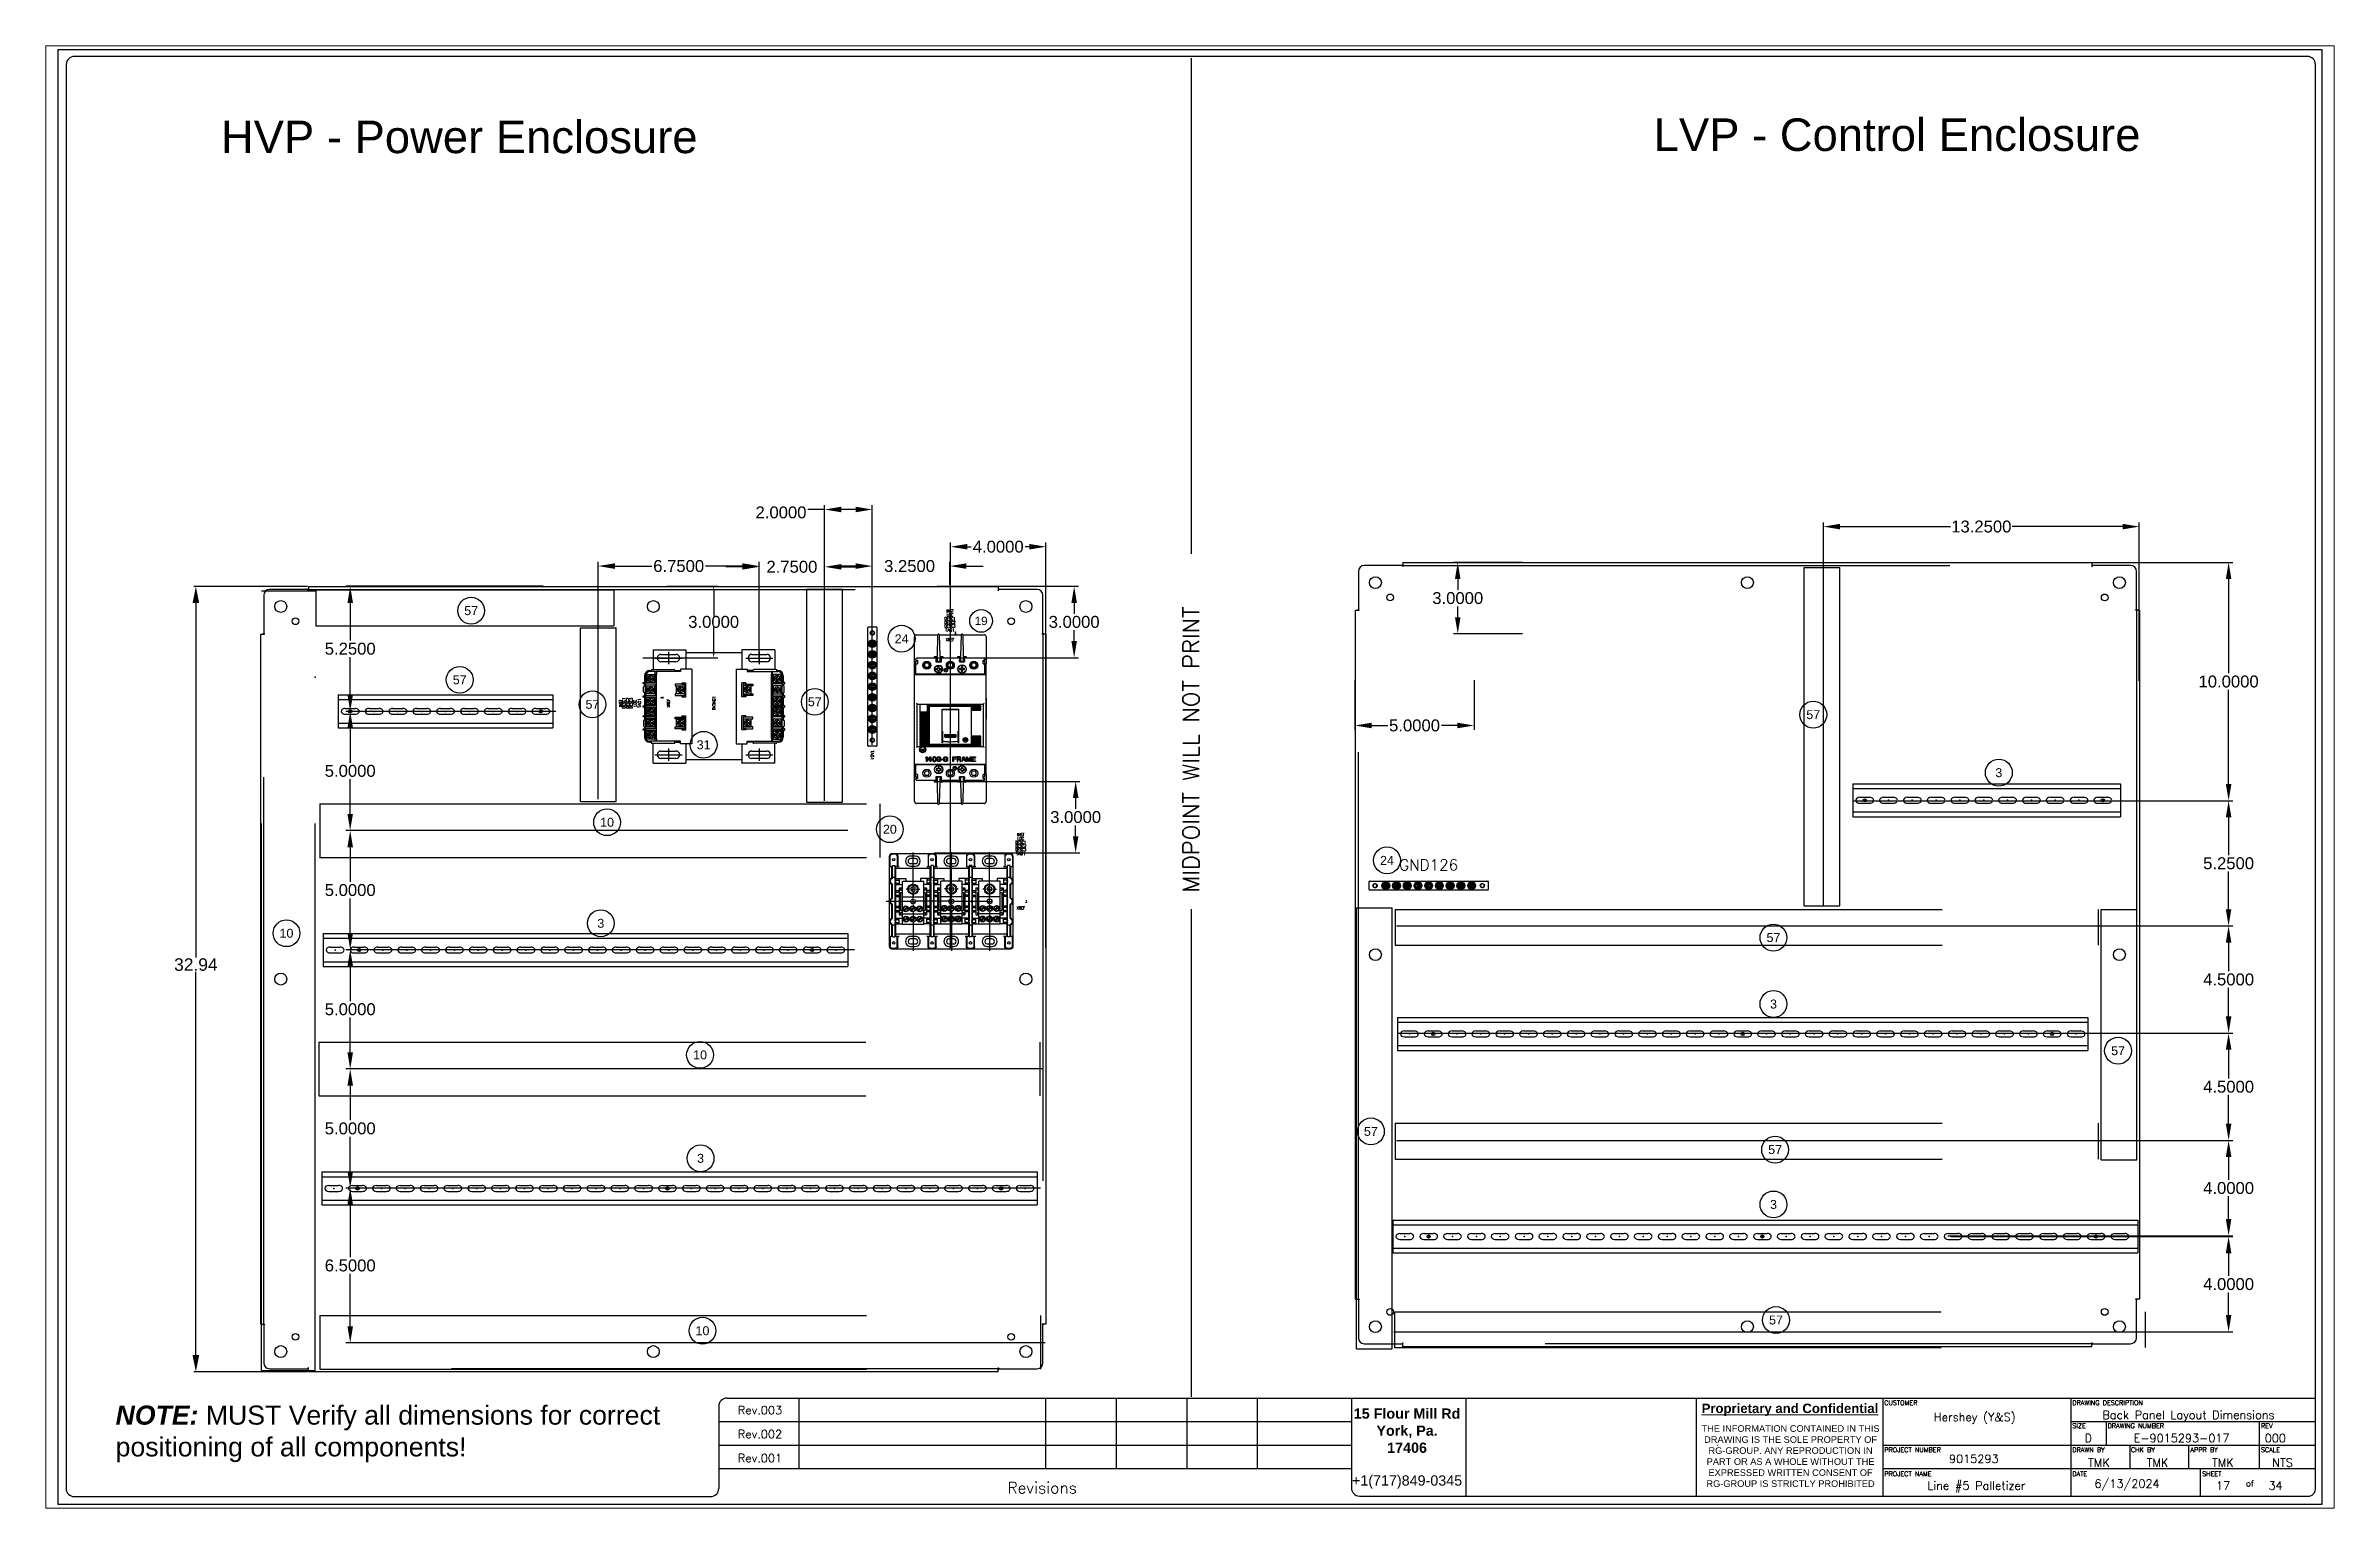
# Paper-space layout 'Layout1' of a CAD drawing. Header units: inches. Extents: x 0.2 to 10.3, y 0.8 to 7.2.
# The model-space entities are those that its viewports show. They can reach past a viewport. Long polylines and large blocks are cut down to what shows.
import ezdxf
from ezdxf.enums import TextEntityAlignment as Align

# ---------------------------------------------------------------- set-up
doc = ezdxf.new("R2010")
doc.units = ezdxf.units.IN
doc.header["$MEASUREMENT"] = 0
for name, pattern in [('CENTER', [2, 1.25, -0.25, 0.25, -0.25]), ('HIDDEN', [0.375, 0.25, -0.125]), ('HIDDEN2', [0.1875, 0.125, -0.0625]), ('SLD-Solid', [0])]:
    doc.linetypes.add(name, pattern=pattern)
for name, color, linetype in [('02___PRT_ALL_AXES', 7, 'Continuous'), ('21_WIDE_OR_GREATER', 7, 'Continuous'), ('71', 1, 'Continuous'), ('Centerline', 40, 'CENTER'), ('DATUM_CURVE', 7, 'Continuous'), ('DEFAULT_2', 8, 'HIDDEN'), ('MISC', 7, 'Continuous'), ('OBJECT', 7, 'Continuous'), ('PB', 7, 'Continuous'), ('PBAL', 52, 'Continuous'), ('PITEM', 20, 'Continuous'), ('PSYMS', 2, 'Continuous'), ('PTAG', 150, 'Continuous'), ('TB_LABELS', 1, 'Continuous')]:
    doc.layers.add(name, color=color, linetype=linetype)
doc.layers.add('MidPoint', color=210, linetype='HIDDEN2', plot=False)
doc.styles.add('Annotative', font='arial.ttf')
doc.styles.add('Fields', font='simplex.shx', dxfattribs={"height": 0.185})
doc.styles.get("Standard").update_dxf_attribs({"font": 'arial.ttf'})
doc.styles.add('Title_Block', font='simplex.shx', dxfattribs={"height": 0.185})
doc.styles.add('WD', font='romans.shx', dxfattribs={"height": 0.185})
doc.dimstyles.get("Standard").update_dxf_attribs({"dimtxt": 0.18, "dimasz": 0.18, "dimexe": 0.18, "dimexo": 0.0625, "dimgap": 0.09, "dimtad": 0, "dimtih": 1, "dimtoh": 1, "dimdec": 4, "dimzin": 0, "dimdsep": 46, "dimtxsty": 'Standard', "dimcen": 0.09, "dimadec": 0, "dimazin": 0, "dimtfac": 1, "dimtdec": 4, "dimtofl": 0, "dimtmove": 0, "dimatfit": 3, "dimfxl": 1, "dimtolj": 1, "dimtzin": 0, "dimarcsym": 0})

psp = doc.layouts.get("Layout1")

msp = doc.modelspace()

# ---------------------------------------------------------------- texts
at = {"char_height": 1.3629555, "attachment_point": 1}
for s, width, insert in [('\\pxqc;HVP - Power Enclosure', 33.0868336, (0.125, 57.71875)), ('\\pxqc;LVP - Control Enclosure', 34.8059628, (59.59375, 57.8125))]:
    msp.add_mtext_dynamic_manual_height_columns(s, width=width, gutter_width=1.70369, heights=[0], dxfattribs=dict(at, insert=insert))
at = {"style": 'WD', "width": 0.7}
for tag, p in [('DESC1', (37.25942, 36.76032)), ('DESC2', (37.25942, 36.60402)), ('DESC3', (37.25942, 36.45605)), ('INST', (37.25942, 37.08628)), ('LOC', (37.25942, 36.91662)), ('XREF', (37.25942, 35.88505)), ('DESC1', (40.22912, 27.37747)), ('DESC2', (40.22912, 27.22117)), ('DESC3', (40.22912, 27.07319)), ('INST', (40.22912, 27.70342)), ('LOC', (40.22912, 27.53377)), ('XREF', (40.22912, 24.62659))]:
    msp.add_attdef(tag, text='', height=0.12504, dxfattribs=at).set_placement(p, align=Align.CENTER)
at = {"style": 'WD'}
for p in [(37.25942, 36.29143), (40.22912, 26.90857)]:
    msp.add_attdef('TAG1', text='', height=0.12504, dxfattribs=at).set_placement(p, align=Align.CENTER)
at = {"style": 'WD', "flags": 9}
for tag, p in [('ASSYCODE', (37.48947, 36.17525)), ('MFG', (37.48729, 36.19262)), ('CAT', (37.48924, 36.21207)), ('ASSYCODE', (40.45917, 24.91679)), ('MFG', (40.45699, 24.93416)), ('CAT', (40.45894, 24.95361))]:
    msp.add_attdef(tag, text='', height=0.01, dxfattribs=at).set_placement(p, align=Align.CENTER)
for p in [(37.46418, 36.25626), (40.43388, 24.9978)]:
    msp.add_attdef('FAMILY', p, '', height=0.01, dxfattribs=at)
at = {"flags": 11}
for height, p in [(0.01, (12.09375, 32.9375)), (0.01, (20.09375, 32.9375)), (0.010003, (12.46312, 22.92481)), (0.010003, (31.46918, 22.92481)), (0.010003, (12.4006, 12.92168)), (0.010003, (25.40475, 12.92168)), (0.010003, (39.40921, 12.92168))]:
    msp.add_attdef('NC', text='NC-00A', height=height, rotation=270, dxfattribs=at).set_placement(p, align=Align.MIDDLE)
at = {"style": 'WD', "width": 0.7}
for tag, p in [('INST', (23.49684, 33.27922)), ('DESC1', (23.63524, 33.27922)), ('DESC2', (23.79154, 33.27922)), ('DESC3', (23.93951, 33.27922)), ('LOC', (24.10414, 33.27922)), ('XREF', (25.51083, 33.27922)), ('RATING1', (27.41769, 33.27922))]:
    msp.add_attdef(tag, text='', height=0.12504, rotation=90, dxfattribs=at).set_placement(p, align=Align.CENTER)
at = {"style": 'WD'}
for rotation, p in [(90, (24.2917, 33.27922)), (270, (33.93274, 31.09793))]:
    msp.add_attdef('TAG1', text='', height=0.12504, rotation=rotation, dxfattribs=at).set_placement(p, align=Align.CENTER)
at = {"style": 'WD', "flags": 9}
msp.add_attdef('FAMILY', (25.13962, 33.48398), '', height=0.01, rotation=90, dxfattribs=at)
for tag, p in [('CAT', (25.18381, 33.50904)), ('MFG', (25.20326, 33.50709)), ('ASSYCODE', (25.22063, 33.50926))]:
    msp.add_attdef(tag, text='', height=0.01, rotation=90, dxfattribs=at).set_placement(p, align=Align.CENTER)
at = {"layer": '21_WIDE_OR_GREATER', "color": 2, "linetype": 'Continuous', "insert": (5.61753, 22.57638), "char_height": 0.523256, "width": 1.4166667, "attachment_point": 2}
msp.add_mtext('\\A1;32.94', dxfattribs=at)
at = {"layer": 'PITEM', "insert": (2.25, 3.8125), "char_height": 0.8, "attachment_point": 1}
msp.add_mtext_dynamic_manual_height_columns('\\pxt3;{\\fArial|b1|i1|c0|p34;NOTE:\\fArial|b1|i0|c0|p34; }MUST Verify all dimensions for correct positioning of all components!', width=23.40625, gutter_width=1, heights=[0], dxfattribs=at)
at = {"layer": 'PITEM'}
for tag, text, height, p in [('57', '57', 0.375, (17.16821, 37.16016)), ('19', '19', 0.35, (38.56453, 36.73246)), ('24', '24', 0.375, (35.22889, 35.98366)), ('57', '3', 0.375, (16.68723, 34.25863)), ('57', '57', 0.375, (22.25829, 33.22907)), ('57', '57', 0.375, (31.58704, 33.33575)), ('31', '31', 0.375, (26.92183, 31.53515)), ('10', '10', 0.375, (22.87104, 28.28456)), ('20', '20', 0.375, (34.73583, 27.99068)), ('3', '3', 0.375, (22.6081, 24.04467)), ('10', '10', 0.375, (9.41975, 23.6291)), ('10', '10', 0.375, (26.77285, 18.52421)), ('3', '3', 0.375, (26.7935, 14.18464)), ('10', '10', 0.375, (26.87374, 6.95257))]:
    msp.add_attdef(tag, text=text, height=height, dxfattribs=at).set_placement(p, align=Align.MIDDLE)
at = {"layer": 'PSYMS', "char_height": 0.5, "attachment_point": 5}
for s, insert in [('\\A1;2.0000', (30.16873, 41.28125)), ('\\A1;4.0000', (39.28125, 39.84375)), ('\\A1;6.7500', (25.875, 39.03125)), ('\\A1;2.7500', (30.625, 39)), ('\\A1;3.2500', (35.5625, 39.03125)), ('\\A1;3.0000', (27.34375, 36.6875)), ('\\A1;3.0000', (42.46875, 36.6875)), ('\\A1;5.2500', (12.09375, 35.5625)), ('\\A1;5.0000', (12.09375, 30.4375)), ('\\A1;5.0000', (12.09375, 25.4375)), ('\\A1;5.0000', (12.09375, 20.4375)), ('\\A1;5.0000', (12.09375, 15.4375)), ('\\A1;6.5000', (12.09375, 9.6875))]:
    msp.add_mtext(s, dxfattribs=dict(at, insert=insert))

# ---------------------------------------------------------------- blocks, each defined once
blk = doc.blocks.new('RG_Master_Ver_4_2_2')
at = {"color": 3}
for p, q in [((34.028, 21.856), (0.25, 21.856)), ((0.125, 21.734), (0.125, 0.194)), ((34.15, 0.194), (34.15, 21.734)), ((9.998, 1.441), (9.998, 0.194)), ((10.12, 1.563), (34.15, 1.563)), ((11.207, 1.563), (11.207, 0.496)), ((14.942, 1.563), (14.942, 0.496)), ((16.009, 1.563), (16.009, 0.496)), ((17.076, 1.563), (17.076, 0.496)), ((18.143, 1.563), (18.143, 0.496)), ((19.566, 1.563), (19.566, 0.203)), ((21.3, 1.563), (21.3, 0.072)), ((24.781, 1.562), (24.781, 0.072)), ((27.605, 1.563), (27.605, 0.072)), ((30.451, 1.563), (30.451, 0.072)), ((9.998, 1.207), (19.566, 1.207)), ((30.451, 1.207), (34.15, 1.207)), ((30.984, 1.207), (30.984, 0.852)), ((33.297, 1.207), (33.297, 0.852)), ((9.998, 0.852), (19.566, 0.852)), ((25.107, 0.852), (25.117, 0.852)), ((27.605, 0.852), (34.15, 0.852)), ((27.959, 0.852), (27.961, 0.852)), ((31.34, 0.852), (31.34, 0.496)), ((32.229, 0.852), (32.229, 0.496)), ((33.297, 0.852), (33.297, 0.496)), ((9.998, 0.496), (19.566, 0.496)), ((27.605, 0.496), (34.15, 0.496)), ((32.407, 0.496), (32.407, 0.085)), ((0.247, 0.072), (9.875, 0.072)), ((19.689, 0.081), (34.062, 0.081))]:
    blk.add_line(p, q, dxfattribs=at)
blk.add_lwpolyline([(0, -0.044), (34.25, -0.044), (34.25, 21.956), (0, 21.956)], close=True, dxfattribs=at)
for centre, radius, start, end in [((0.25, 21.734), 0.122, 90, 180), ((34.028, 21.734), 0.122, 0, 90), ((10.12, 1.441), 0.122, 90, 180), ((0.247, 0.194), 0.122, 180, 270), ((9.875, 0.194), 0.122, 270, 360), ((19.689, 0.203), 0.122, 180, 270), ((34.035, 0.192), 0.115, 283.6956, 0.7965)]:
    blk.add_arc(centre, radius, start, end, dxfattribs=at)
at = {"layer": 'MidPoint'}
for p, q in [((17.141, 21.831), (17.141, 14.331)), ((17.141, 8.956), (17.141, 1.581))]:
    blk.add_line(p, q, dxfattribs=at)
at = {"style": 'Title_Block'}
for s, width, heights, insert, char_height, attachment_point in [('\\pxqc;Rev.003', 1.24498, [0], (9.998, 1.442), 0.125, 1), ('\\pxqc;Rev.002', 1.24498, [0], (9.998, 1.08), 0.125, 1), ('\\pxqc;Rev.001', 1.24498, [0], (9.998, 0.717), 0.125, 1), ('\\pxqc;Revisions', 9.42628, [0.392], (14.889, 0.206), 0.17145, 5)]:
    blk.add_mtext_dynamic_manual_height_columns(s, width=width, gutter_width=0.857, heights=heights, dxfattribs=dict(at, insert=insert, char_height=char_height, attachment_point=attachment_point))
at = {"color": 3, "insert": (20.409, 1.406), "char_height": 0.14228, "attachment_point": 2}
blk.add_mtext_dynamic_manual_height_columns('{\\fArial|b1|i0|c0|p34;\\H1.08937x;15 Flour Mill Rd\\PYork, Pa. \\P17406}\\P\\P{\\H1.08937x;+1(717)849-0345}', width=1.73509, gutter_width=0.69, heights=[0], dxfattribs=at)
at = {"color": 3, "linetype": 'Continuous', "lineweight": 20, "insert": (26.201, 1.478), "char_height": 0.14228, "width": 2.80179, "attachment_point": 2, "style": 'Annotative'}
blk.add_mtext('{\\fArial|b1|i0|c0|p34;\\LProprietary and Confidential}', dxfattribs=at)
at = {"color": 3, "insert": (26.21, 1.152), "char_height": 0.1, "width": 2.78538, "attachment_point": 2, "style": 'Annotative'}
blk.add_mtext('THE INFORMATION CONTAINED IN THIS DRAWING IS THE SOLE PROPERTY OF RG-GROUP. ANY REPRODUCTION IN PART OR AS A WHOLE WITHOUT THE EXPRESSED WRITTEN CONSENT OF RG-GROUP IS STRICTLY PROHIBITED', dxfattribs=at)
at = {"insert": (30.807, 0.331), "char_height": 0.125, "attachment_point": 1, "style": 'Fields'}
blk.add_mtext('6/13/2024', dxfattribs=at)
at = {"style": 'Fields'}
for tag, p in [('DESCRIPTION_3', (13.116, 1.307)), ('DRN_3', (15.472, 1.307)), ('CHK_3', (16.529, 1.307)), ('APP_3', (17.552, 1.307)), ('DATE_3', (18.829, 1.307)), ('DESCRIPTION_2', (13.116, 0.951)), ('DRN_2', (15.472, 0.951)), ('CHK_2', (16.529, 0.951)), ('APP_2', (17.552, 0.951)), ('DATE_2', (18.829, 0.951)), ('CUSTOMER', (28.997, 1.214)), ('DRAWING_DESC', (32.229, 1.246)), ('DRAWING_#', (32.125, 0.894)), ('DESCRIPTION_1', (13.116, 0.596)), ('DRN_1', (15.472, 0.596)), ('CHK_1', (16.529, 0.596)), ('APP_1', (17.552, 0.596)), ('DATE_1', (18.829, 0.596)), ('PROJECT_#', (28.981, 0.581)), ('SIZE', (30.715, 0.894)), ('REV', (33.543, 0.894)), ('DRN_BY', (30.875, 0.524)), ('CHK_BY', (31.762, 0.524)), ('APP_BY', (32.75, 0.524)), ('SCALE', (33.652, 0.524)), ('PROJECT_NAME', (29.021, 0.176)), ('SHEETNUM', (32.753, 0.176)), ('TTL_SHTS', (33.547, 0.176))]:
    blk.add_attdef(tag, text='', height=0.125, dxfattribs=at).set_placement(p, align=Align.CENTER)
at = {"style": 'Fields', "flags": 9}
blk.add_attdef('WD_TB', (9.953, 0.194), '', height=0.0638, dxfattribs=at)
at = {"layer": 'MidPoint', "insert": (17.016, 9.206), "char_height": 0.25, "attachment_point": 1, "rotation": 90, "style": 'Fields'}
blk.add_mtext_dynamic_manual_height_columns('MIDPOINT WILL NOT PRINT', width=5.375, gutter_width=0.575, heights=[0], dxfattribs=at)
at = {"layer": 'TB_LABELS', "style": 'WD'}
for s, height, p in [('CUSTOMER', 0.0711, (27.627, 1.528)), ('DRAWING DESCRIPTION', 0.07114, (30.472, 1.528)), ('SIZE', 0.0711, (30.472, 1.179)), ('DRAWING NUMBER', 0.07114, (31.006, 1.179)), ('REV', 0.0711, (33.325, 1.179)), ('PROJECT NUMBER', 0.07114, (27.627, 0.816)), ('DRAWN BY', 0.0711, (30.472, 0.816)), ('CHK BY', 0.0711, (31.359, 0.816)), ('APPR BY', 0.0711, (32.258, 0.816)), ('SCALE', 0.0711, (33.325, 0.816)), ('PROJECT NAME', 0.07114, (27.627, 0.453)), ('DATE', 0.0711, (30.472, 0.453)), ('SHEET', 0.0711, (32.436, 0.453)), ('of', 0.0925, (33.098, 0.318))]:
    blk.add_text(s, height=height, dxfattribs=at).set_placement(p, align=Align.TOP_LEFT)
blk = doc.blocks.new('HDINFBD8')
for p, q in [((0, 0.69), (11.25, 0.69)), ((0, 0.69), (0, -0.69)), ((0, 0.49), (11.25, 0.49)), ((0.292, 0.125), (0.708, 0.125)), ((1.292, 0.125), (1.708, 0.125)), ((2.292, 0.125), (2.708, 0.125)), ((3.292, 0.125), (3.708, 0.125)), ((4.292, 0.125), (4.708, 0.125)), ((5.292, 0.125), (5.708, 0.125)), ((6.292, 0.125), (6.708, 0.125)), ((7.292, 0.125), (7.708, 0.125)), ((8.292, 0.125), (8.708, 0.125)), ((9.292, 0.125), (9.708, 0.125)), ((10.292, 0.125), (10.708, 0.125)), ((11.25, 0.69), (11.25, -0.69)), ((0, -0.49), (11.25, -0.49)), ((0, -0.69), (11.25, -0.69)), ((0.292, -0.125), (0.708, -0.125)), ((1.292, -0.125), (1.708, -0.125)), ((2.292, -0.125), (2.708, -0.125)), ((3.292, -0.125), (3.708, -0.125)), ((4.292, -0.125), (4.708, -0.125)), ((5.292, -0.125), (5.708, -0.125)), ((6.292, -0.125), (6.708, -0.125)), ((7.292, -0.125), (7.708, -0.125)), ((8.292, -0.125), (8.708, -0.125)), ((9.292, -0.125), (9.708, -0.125)), ((10.292, -0.125), (10.708, -0.125))]:
    blk.add_line(p, q)
for centre in [(0.5, 0), (10.5, 0)]:
    blk.add_circle(centre, 0.068)
for centre, major_axis, start_param, end_param in [((0.292, 0), (-0.167, 0), -1.570796, 1.570794), ((0.708, 0), (0.167, 0), 4.712386, 7.853986), ((1.292, 0), (-0.167, 0), -1.570796, 1.570794), ((1.708, 0), (0.167, 0), 4.712386, 7.853986), ((2.292, 0), (-0.167, 0), -1.570796, 1.570794), ((2.708, 0), (0.167, 0), 4.712386, 7.853986), ((3.292, 0), (-0.167, 0), -1.570796, 1.570794), ((3.708, 0), (0.167, 0), 4.712386, 7.853986), ((4.292, 0), (-0.167, 0), -1.570796, 1.570794), ((4.708, 0), (0.167, 0), 4.712386, 7.853986), ((5.292, 0), (-0.167, 0), -1.570796, 1.570794), ((5.708, 0), (0.167, 0), 4.712386, 7.853986), ((6.292, 0), (-0.167, 0), -1.570796, 1.570794), ((6.708, 0), (0.167, 0), 4.712386, 7.853986), ((7.292, 0), (-0.167, 0), -1.570796, 1.570794), ((7.708, 0), (0.167, 0), 4.712386, 7.853986), ((8.292, 0), (-0.167, 0), -1.570796, 1.570794), ((8.708, 0), (0.167, 0), 4.712386, 7.853986), ((9.292, 0), (-0.167, 0), -1.570796, 1.570794), ((9.708, 0), (0.167, 0), 4.712386, 7.853986), ((10.292, 0), (-0.167, 0), -1.570796, 1.570794), ((10.708, 0), (0.167, 0), 4.712386, 7.853986)]:
    blk.add_ellipse(centre, major_axis=major_axis, ratio=0.749429, start_param=start_param, end_param=end_param)
for p in [(0.5, 0), (1.5, 0), (2.5, 0), (3.5, 0), (4.5, 0), (5.5, 0), (6.5, 0), (7.5, 0), (8.5, 0), (9.5, 0), (10.5, 0)]:
    blk.add_point(p)
at = {"flags": 11}
for p in [(0.5, 0), (10.5, 0)]:
    blk.add_attdef('NC', text='', height=0.01, rotation=270, dxfattribs=at).set_placement(p, align=Align.MIDDLE)
blk = doc.blocks.new('HDINFCF7')
for p, q in [((0, 0.69), (29, 0.69)), ((0, 0.69), (0, -0.69)), ((0, 0.49), (29, 0.49)), ((0.292, 0.125), (0.708, 0.125)), ((1.292, 0.125), (1.708, 0.125)), ((2.292, 0.125), (2.708, 0.125)), ((3.292, 0.125), (3.708, 0.125)), ((4.292, 0.125), (4.708, 0.125)), ((5.292, 0.125), (5.708, 0.125)), ((6.292, 0.125), (6.708, 0.125)), ((7.292, 0.125), (7.708, 0.125)), ((8.292, 0.125), (8.708, 0.125)), ((9.292, 0.125), (9.708, 0.125)), ((10.292, 0.125), (10.708, 0.125)), ((11.292, 0.125), (11.708, 0.125)), ((12.292, 0.125), (12.708, 0.125)), ((13.292, 0.125), (13.708, 0.125)), ((14.292, 0.125), (14.708, 0.125)), ((15.292, 0.125), (15.708, 0.125)), ((16.292, 0.125), (16.708, 0.125)), ((17.292, 0.125), (17.708, 0.125)), ((18.292, 0.125), (18.708, 0.125)), ((19.292, 0.125), (19.708, 0.125)), ((20.292, 0.125), (20.708, 0.125)), ((21.292, 0.125), (21.708, 0.125)), ((22.292, 0.125), (22.708, 0.125)), ((23.292, 0.125), (23.708, 0.125)), ((24.292, 0.125), (24.708, 0.125)), ((25.292, 0.125), (25.708, 0.125)), ((26.292, 0.125), (26.708, 0.125)), ((27.292, 0.125), (27.708, 0.125)), ((28.292, 0.125), (28.708, 0.125)), ((29, 0.69), (29, -0.69)), ((0, -0.49), (29, -0.49)), ((0, -0.69), (29, -0.69)), ((0.292, -0.125), (0.708, -0.125)), ((1.292, -0.125), (1.708, -0.125)), ((2.292, -0.125), (2.708, -0.125)), ((3.292, -0.125), (3.708, -0.125)), ((4.292, -0.125), (4.708, -0.125)), ((5.292, -0.125), (5.708, -0.125)), ((6.292, -0.125), (6.708, -0.125)), ((7.292, -0.125), (7.708, -0.125)), ((8.292, -0.125), (8.708, -0.125)), ((9.292, -0.125), (9.708, -0.125)), ((10.292, -0.125), (10.708, -0.125)), ((11.292, -0.125), (11.708, -0.125)), ((12.292, -0.125), (12.708, -0.125)), ((13.292, -0.125), (13.708, -0.125)), ((14.292, -0.125), (14.708, -0.125)), ((15.292, -0.125), (15.708, -0.125)), ((16.292, -0.125), (16.708, -0.125)), ((17.292, -0.125), (17.708, -0.125)), ((18.292, -0.125), (18.708, -0.125)), ((19.292, -0.125), (19.708, -0.125)), ((20.292, -0.125), (20.708, -0.125)), ((21.292, -0.125), (21.708, -0.125)), ((22.292, -0.125), (22.708, -0.125)), ((23.292, -0.125), (23.708, -0.125)), ((24.292, -0.125), (24.708, -0.125)), ((25.292, -0.125), (25.708, -0.125)), ((26.292, -0.125), (26.708, -0.125)), ((27.292, -0.125), (27.708, -0.125)), ((28.292, -0.125), (28.708, -0.125))]:
    blk.add_line(p, q)
for centre in [(1.5, 0), (14.5, 0), (27.5, 0)]:
    blk.add_circle(centre, 0.068)
for centre, major_axis, start_param, end_param in [((0.292, 0), (-0.167, 0), -1.570796, 1.570794), ((0.708, 0), (0.167, 0), 4.712386, 7.853986), ((1.292, 0), (-0.167, 0), -1.570796, 1.570794), ((1.708, 0), (0.167, 0), 4.712386, 7.853986), ((2.292, 0), (-0.167, 0), -1.570796, 1.570794), ((2.708, 0), (0.167, 0), 4.712386, 7.853986), ((3.292, 0), (-0.167, 0), -1.570796, 1.570794), ((3.708, 0), (0.167, 0), 4.712386, 7.853986), ((4.292, 0), (-0.167, 0), -1.570796, 1.570794), ((4.708, 0), (0.167, 0), 4.712386, 7.853986), ((5.292, 0), (-0.167, 0), -1.570796, 1.570794), ((5.708, 0), (0.167, 0), 4.712386, 7.853986), ((6.292, 0), (-0.167, 0), -1.570796, 1.570794), ((6.708, 0), (0.167, 0), 4.712386, 7.853986), ((7.292, 0), (-0.167, 0), -1.570796, 1.570794), ((7.708, 0), (0.167, 0), 4.712386, 7.853986), ((8.292, 0), (-0.167, 0), -1.570796, 1.570794), ((8.708, 0), (0.167, 0), 4.712386, 7.853986), ((9.292, 0), (-0.167, 0), -1.570796, 1.570794), ((9.708, 0), (0.167, 0), 4.712386, 7.853986), ((10.292, 0), (-0.167, 0), -1.570796, 1.570794), ((10.708, 0), (0.167, 0), 4.712386, 7.853986), ((11.292, 0), (-0.167, 0), -1.570796, 1.570794), ((11.708, 0), (0.167, 0), 4.712386, 7.853986), ((12.292, 0), (-0.167, 0), -1.570796, 1.570794), ((12.708, 0), (0.167, 0), 4.712386, 7.853986), ((13.292, 0), (-0.167, 0), -1.570796, 1.570794), ((13.708, 0), (0.167, 0), 4.712386, 7.853986), ((14.292, 0), (-0.167, 0), -1.570796, 1.570794), ((14.708, 0), (0.167, 0), 4.712386, 7.853986), ((15.292, 0), (-0.167, 0), -1.570796, 1.570794), ((15.708, 0), (0.167, 0), 4.712386, 7.853986), ((16.292, 0), (-0.167, 0), -1.570796, 1.570794), ((16.708, 0), (0.167, 0), 4.712386, 7.853986), ((17.292, 0), (-0.167, 0), -1.570796, 1.570794), ((17.708, 0), (0.167, 0), 4.712386, 7.853986), ((18.292, 0), (-0.167, 0), -1.570796, 1.570794), ((18.708, 0), (0.167, 0), 4.712386, 7.853986), ((19.292, 0), (-0.167, 0), -1.570796, 1.570794), ((19.708, 0), (0.167, 0), 4.712386, 7.853986), ((20.292, 0), (-0.167, 0), -1.570796, 1.570794), ((20.708, 0), (0.167, 0), 4.712386, 7.853986), ((21.292, 0), (-0.167, 0), -1.570796, 1.570794), ((21.708, 0), (0.167, 0), 4.712386, 7.853986), ((22.292, 0), (-0.167, 0), -1.570796, 1.570794), ((22.708, 0), (0.167, 0), 4.712386, 7.853986), ((23.292, 0), (-0.167, 0), -1.570796, 1.570794), ((23.708, 0), (0.167, 0), 4.712386, 7.853986), ((24.292, 0), (-0.167, 0), -1.570796, 1.570794), ((24.708, 0), (0.167, 0), 4.712386, 7.853986), ((25.292, 0), (-0.167, 0), -1.570796, 1.570794), ((25.708, 0), (0.167, 0), 4.712386, 7.853986), ((26.292, 0), (-0.167, 0), -1.570796, 1.570794), ((26.708, 0), (0.167, 0), 4.712386, 7.853986), ((27.292, 0), (-0.167, 0), -1.570796, 1.570794), ((27.708, 0), (0.167, 0), 4.712386, 7.853986), ((28.292, 0), (-0.167, 0), -1.570796, 1.570794), ((28.708, 0), (0.167, 0), 4.712386, 7.853986)]:
    blk.add_ellipse(centre, major_axis=major_axis, ratio=0.749429, start_param=start_param, end_param=end_param)
for p in [(0.5, 0), (1.5, 0), (2.5, 0), (3.5, 0), (4.5, 0), (5.5, 0), (6.5, 0), (7.5, 0), (8.5, 0), (9.5, 0), (10.5, 0), (11.5, 0), (12.5, 0), (13.5, 0), (14.5, 0), (15.5, 0), (16.5, 0), (17.5, 0), (18.5, 0), (19.5, 0), (20.5, 0), (21.5, 0), (22.5, 0), (23.5, 0), (24.5, 0), (25.5, 0), (26.5, 0), (27.5, 0), (28.5, 0)]:
    blk.add_point(p)
at = {"flags": 11}
for p in [(1.5, 0), (14.5, 0), (27.5, 0)]:
    blk.add_attdef('NC', text='', height=0.01, rotation=270, dxfattribs=at).set_placement(p, align=Align.MIDDLE)
blk = doc.blocks.new('VDIN1A203')
at = {"layer": 'MISC', "color": 4, "linetype": 'HIDDEN'}
for p, q in [((-0.75, 0), (-0.75, 14.1875)), ((-0.75, 14.1875), (0.75, 14.1875)), ((0.75, 0), (0.75, 14.1875)), ((-0.75, 0), (0.75, 0))]:
    blk.add_line(p, q, dxfattribs=at)
blk = doc.blocks.new('HDIN1A22A')
at = {"layer": 'MISC', "color": 4, "linetype": 'HIDDEN'}
for p, q in [((0, 0.75), (29.5, 0.75)), ((0, 0.75), (0, -0.75)), ((29.5, 0.75), (29.5, -0.75)), ((0, -0.75), (29.5, -0.75))]:
    blk.add_line(p, q, dxfattribs=at)
blk = doc.blocks.new('VDIN1A251')
at = {"layer": 'MISC', "color": 4, "linetype": 'HIDDEN'}
for p, q in [((-0.75, 0), (-0.75, 18.5)), ((-0.75, 18.5), (0.75, 18.5)), ((0.75, 0), (0.75, 18.5)), ((-0.75, 0), (0.75, 0))]:
    blk.add_line(p, q, dxfattribs=at)
blk = doc.blocks.new('HDIN1A278')
at = {"layer": 'MISC', "color": 4, "linetype": 'HIDDEN'}
for p, q in [((0, 0.75), (31.5, 0.75)), ((0, 0.75), (0, -0.75)), ((31.5, 0.75), (31.5, -0.75)), ((0, -0.75), (31.5, -0.75))]:
    blk.add_line(p, q, dxfattribs=at)
blk = doc.blocks.new('HDIN1A29F')
at = {"layer": 'MISC', "color": 4, "linetype": 'HIDDEN'}
for p, q in [((0, 0.75), (29.5, 0.75)), ((0, 0.75), (0, -0.75)), ((29.5, 0.75), (29.5, -0.75)), ((0, -0.75), (29.5, -0.75))]:
    blk.add_line(p, q, dxfattribs=at)
blk = doc.blocks.new('VDIN1A2C6')
at = {"layer": 'MISC', "color": 4, "linetype": 'HIDDEN'}
for p, q in [((-0.75, 0), (-0.75, 10.5)), ((-0.75, 10.5), (0.75, 10.5)), ((0.75, 0), (0.75, 10.5)), ((-0.75, 0), (0.75, 0))]:
    blk.add_line(p, q, dxfattribs=at)
blk = doc.blocks.new('*D177')
at = {"layer": 'Defpoints', "color": 0, "transparency": 16777216}
for p in [(36.531, 30), (36.531, 27), (42.531, 27)]:
    blk.add_point(p, dxfattribs=at)
at = {"layer": 'PSYMS', "color": 0, "lineweight": -2, "transparency": 16777216}
for p, q in [((36.594, 30), (42.711, 30)), ((42.531, 29.3), (42.531, 28.845)), ((42.531, 27.7), (42.531, 28.155)), ((36.594, 27), (42.711, 27))]:
    blk.add_line(p, q, dxfattribs=at)
at = {"layer": 'PSYMS', "color": 0, "transparency": 16777216}
for points in [[(42.415, 29.3), (42.648, 29.3), (42.531, 30)], [(42.415, 27.7), (42.648, 27.7), (42.531, 27)]]:
    blk.add_solid(points, dxfattribs=at)
at = {"layer": 'PSYMS', "color": 0, "transparency": 16777216, "insert": (42.531, 28.5), "char_height": 0.5, "attachment_point": 5}
blk.add_mtext('\\A1;3.0000', dxfattribs=at)
blk = doc.blocks.new('*D178')
at = {"layer": 'Defpoints', "color": 0, "transparency": 16777216}
for p in [(61.344, 39.188), (58.563, 36.188), (61.344, 36.188)]:
    blk.add_point(p, dxfattribs=at)
at = {"layer": 'PSYMS', "color": 0, "lineweight": -2, "transparency": 16777216}
for p, q in [((61.281, 39.188), (58.383, 39.188)), ((58.563, 38.488), (58.563, 38.033)), ((58.563, 36.888), (58.563, 37.342)), ((61.281, 36.188), (58.383, 36.188))]:
    blk.add_line(p, q, dxfattribs=at)
at = {"layer": 'PSYMS', "color": 0, "transparency": 16777216}
for points in [[(58.446, 38.488), (58.679, 38.488), (58.563, 39.188)], [(58.446, 36.888), (58.679, 36.888), (58.563, 36.188)]]:
    blk.add_solid(points, dxfattribs=at)
at = {"layer": 'PSYMS', "color": 0, "transparency": 16777216, "insert": (58.563, 37.687), "char_height": 0.5, "attachment_point": 5}
blk.add_mtext('\\A1;3.0000', dxfattribs=at)
blk = doc.blocks.new('*D179')
at = {"layer": 'Defpoints', "color": 0, "transparency": 16777216}
for p in [(54.25, 34.312), (59.25, 34.312), (59.25, 32.344)]:
    blk.add_point(p, dxfattribs=at)
at = {"layer": 'PSYMS', "color": 0, "lineweight": -2, "transparency": 16777216}
for p, q in [((54.25, 34.25), (54.25, 32.164)), ((59.25, 34.25), (59.25, 32.164)), ((54.95, 32.344), (55.623, 32.344)), ((58.55, 32.344), (57.877, 32.344))]:
    blk.add_line(p, q, dxfattribs=at)
at = {"layer": 'PSYMS', "color": 0, "transparency": 16777216}
for points in [[(54.95, 32.46), (54.95, 32.227), (54.25, 32.344)], [(58.55, 32.46), (58.55, 32.227), (59.25, 32.344)]]:
    blk.add_solid(points, dxfattribs=at)
at = {"layer": 'PSYMS', "color": 0, "transparency": 16777216, "insert": (56.75, 32.344), "char_height": 0.5, "attachment_point": 5}
blk.add_mtext('\\A1;5.0000', dxfattribs=at)
blk = doc.blocks.new('*D180')
at = {"layer": 'Defpoints', "color": 0, "transparency": 16777216}
for p in [(73.906, 40.688), (87.156, 34.156), (73.906, 24.75)]:
    blk.add_point(p, dxfattribs=at)
at = {"layer": 'PSYMS', "color": 0, "lineweight": -2, "transparency": 16777216}
for p, q in [((73.906, 24.812), (73.906, 40.867)), ((74.606, 40.688), (79.234, 40.688)), ((86.456, 40.688), (81.829, 40.688)), ((87.156, 34.219), (87.156, 40.867))]:
    blk.add_line(p, q, dxfattribs=at)
at = {"layer": 'PSYMS', "color": 0, "transparency": 16777216}
for points in [[(74.606, 40.804), (74.606, 40.571), (73.906, 40.688)], [(86.456, 40.804), (86.456, 40.571), (87.156, 40.688)]]:
    blk.add_solid(points, dxfattribs=at)
at = {"layer": 'PSYMS', "color": 0, "transparency": 16777216, "insert": (80.531, 40.688), "char_height": 0.5, "attachment_point": 5}
blk.add_mtext('\\A1;13.2500', dxfattribs=at)
blk = doc.blocks.new('*D181')
at = {"layer": 'Defpoints', "color": 0, "transparency": 16777216}
for p in [(80.75, 39.188), (75.125, 29.188), (90.906, 29.188)]:
    blk.add_point(p, dxfattribs=at)
at = {"layer": 'PSYMS', "color": 0, "lineweight": -2, "transparency": 16777216}
for p, q in [((80.813, 39.188), (91.086, 39.188)), ((90.906, 38.488), (90.906, 34.533)), ((90.906, 29.888), (90.906, 33.842)), ((75.188, 29.188), (91.086, 29.188))]:
    blk.add_line(p, q, dxfattribs=at)
at = {"layer": 'PSYMS', "color": 0, "transparency": 16777216}
for points in [[(90.79, 38.488), (91.023, 38.488), (90.906, 39.188)], [(90.79, 29.888), (91.023, 29.888), (90.906, 29.188)]]:
    blk.add_solid(points, dxfattribs=at)
at = {"layer": 'PSYMS', "color": 0, "transparency": 16777216, "insert": (90.906, 34.187), "char_height": 0.5, "attachment_point": 5}
blk.add_mtext('\\A1;10.0000', dxfattribs=at)
blk = doc.blocks.new('*D182')
at = {"layer": 'Defpoints', "color": 0, "transparency": 16777216}
for p in [(82.094, 29.188), (55.938, 23.938), (90.906, 23.938)]:
    blk.add_point(p, dxfattribs=at)
at = {"layer": 'PSYMS', "color": 0, "lineweight": -2, "transparency": 16777216}
for p, q in [((82.156, 29.188), (91.086, 29.188)), ((90.906, 28.488), (90.906, 26.908)), ((90.906, 24.638), (90.906, 26.217)), ((56, 23.938), (91.086, 23.938))]:
    blk.add_line(p, q, dxfattribs=at)
at = {"layer": 'PSYMS', "color": 0, "transparency": 16777216}
for points in [[(90.79, 28.488), (91.023, 28.488), (90.906, 29.188)], [(90.79, 24.638), (91.023, 24.638), (90.906, 23.938)]]:
    blk.add_solid(points, dxfattribs=at)
at = {"layer": 'PSYMS', "color": 0, "transparency": 16777216, "insert": (90.906, 26.562), "char_height": 0.5, "attachment_point": 5}
blk.add_mtext('\\A1;5.2500', dxfattribs=at)
blk = doc.blocks.new('*D183')
at = {"layer": 'Defpoints', "color": 0, "transparency": 16777216}
for p in [(82.813, 23.938), (63.25, 19.438), (90.906, 19.438)]:
    blk.add_point(p, dxfattribs=at)
at = {"layer": 'PSYMS', "color": 0, "lineweight": -2, "transparency": 16777216}
for p, q in [((82.875, 23.938), (91.086, 23.938)), ((90.906, 23.238), (90.906, 22.033)), ((90.906, 20.138), (90.906, 21.342)), ((63.313, 19.438), (91.086, 19.438))]:
    blk.add_line(p, q, dxfattribs=at)
at = {"layer": 'PSYMS', "color": 0, "transparency": 16777216}
for points in [[(90.79, 23.238), (91.023, 23.238), (90.906, 23.938)], [(90.79, 20.138), (91.023, 20.138), (90.906, 19.438)]]:
    blk.add_solid(points, dxfattribs=at)
at = {"layer": 'PSYMS', "color": 0, "transparency": 16777216, "insert": (90.906, 21.687), "char_height": 0.5, "attachment_point": 5}
blk.add_mtext('\\A1;4.5000', dxfattribs=at)
blk = doc.blocks.new('*D184')
at = {"layer": 'Defpoints', "color": 0, "transparency": 16777216}
for p in [(56, 19.438), (55.938, 14.938), (90.906, 14.938)]:
    blk.add_point(p, dxfattribs=at)
at = {"layer": 'PSYMS', "color": 0, "lineweight": -2, "transparency": 16777216}
for p, q in [((56.063, 19.438), (91.086, 19.438)), ((90.906, 18.738), (90.906, 17.533)), ((90.906, 15.638), (90.906, 16.842)), ((56, 14.938), (91.086, 14.938))]:
    blk.add_line(p, q, dxfattribs=at)
at = {"layer": 'PSYMS', "color": 0, "transparency": 16777216}
for points in [[(90.79, 18.738), (91.023, 18.738), (90.906, 19.438)], [(90.79, 15.638), (91.023, 15.638), (90.906, 14.938)]]:
    blk.add_solid(points, dxfattribs=at)
at = {"layer": 'PSYMS', "color": 0, "transparency": 16777216, "insert": (90.906, 17.187), "char_height": 0.5, "attachment_point": 5}
blk.add_mtext('\\A1;4.5000', dxfattribs=at)
blk = doc.blocks.new('*D185')
at = {"layer": 'Defpoints', "color": 0, "transparency": 16777216}
for p in [(79.063, 14.938), (79.063, 10.938), (90.906, 10.938)]:
    blk.add_point(p, dxfattribs=at)
at = {"layer": 'PSYMS', "color": 0, "lineweight": -2, "transparency": 16777216}
for p, q in [((79.125, 14.938), (91.086, 14.938)), ((90.906, 14.238), (90.906, 13.283)), ((90.906, 11.637), (90.906, 12.592)), ((79.125, 10.938), (91.086, 10.938))]:
    blk.add_line(p, q, dxfattribs=at)
at = {"layer": 'PSYMS', "color": 0, "transparency": 16777216}
for points in [[(90.79, 14.238), (91.023, 14.238), (90.906, 14.938)], [(90.79, 11.637), (91.023, 11.637), (90.906, 10.938)]]:
    blk.add_solid(points, dxfattribs=at)
at = {"layer": 'PSYMS', "color": 0, "transparency": 16777216, "insert": (90.906, 12.937), "char_height": 0.5, "attachment_point": 5}
blk.add_mtext('\\A1;4.0000', dxfattribs=at)
blk = doc.blocks.new('*D186')
at = {"layer": 'Defpoints', "color": 0, "transparency": 16777216}
for p in [(79.188, 10.906), (55.813, 6.906), (90.906, 6.906)]:
    blk.add_point(p, dxfattribs=at)
at = {"layer": 'PSYMS', "color": 0, "lineweight": -2, "transparency": 16777216}
for p, q in [((79.25, 10.906), (91.086, 10.906)), ((90.906, 10.206), (90.906, 9.252)), ((90.906, 7.606), (90.906, 8.561)), ((55.875, 6.906), (91.086, 6.906))]:
    blk.add_line(p, q, dxfattribs=at)
at = {"layer": 'PSYMS', "color": 0, "transparency": 16777216}
for points in [[(90.79, 10.206), (91.023, 10.206), (90.906, 10.906)], [(90.79, 7.606), (91.023, 7.606), (90.906, 6.906)]]:
    blk.add_solid(points, dxfattribs=at)
at = {"layer": 'PSYMS', "color": 0, "transparency": 16777216, "insert": (90.906, 8.906), "char_height": 0.5, "attachment_point": 5}
blk.add_mtext('\\A1;4.0000', dxfattribs=at)
blk = doc.blocks.new('PNL1AB64')
at = {"layer": 'PBAL'}
blk.add_circle((-0.009, 0.187), 0.188, dxfattribs=at)
at = {"layer": 'PITEM'}
blk.add_attdef('B_ITEM', text='', height=0.125, dxfattribs=at).set_placement((-0.009, 0.187), align=Align.MIDDLE)
blk = doc.blocks.new('PNL1AB6F')
at = {"layer": 'PBAL'}
blk.add_circle((0.184, 0.035), 0.188, dxfattribs=at)
at = {"layer": 'PITEM'}
blk.add_attdef('B_ITEM', text='', height=0.125, dxfattribs=at).set_placement((0.184, 0.035), align=Align.MIDDLE)
blk = doc.blocks.new('PNL1AB7A')
at = {"layer": 'PBAL'}
blk.add_circle((0.187, -0.005), 0.188, dxfattribs=at)
at = {"layer": 'PITEM'}
blk.add_attdef('B_ITEM', text='', height=0.125, dxfattribs=at).set_placement((0.187, -0.005), align=Align.MIDDLE)
blk = doc.blocks.new('PNL1AB85')
at = {"layer": 'PBAL'}
blk.add_circle((0.187, 0.015), 0.188, dxfattribs=at)
at = {"layer": 'PITEM'}
blk.add_attdef('B_ITEM', text='', height=0.125, dxfattribs=at).set_placement((0.187, 0.015), align=Align.MIDDLE)
blk = doc.blocks.new('PNL1AB90')
at = {"layer": 'PBAL'}
blk.add_circle((0.187, -0.004), 0.188, dxfattribs=at)
at = {"layer": 'PITEM'}
blk.add_attdef('B_ITEM', text='', height=0.125, dxfattribs=at).set_placement((0.187, -0.004), align=Align.MIDDLE)
blk = doc.blocks.new('PNL1AB9B')
at = {"layer": 'PBAL'}
blk.add_circle((0.187, 0.016), 0.188, dxfattribs=at)
at = {"layer": 'PITEM'}
blk.add_attdef('B_ITEM', text='', height=0.125, dxfattribs=at).set_placement((0.187, 0.016), align=Align.MIDDLE)
blk = doc.blocks.new('PNL1ABA6')
at = {"layer": 'PBAL'}
blk.add_circle((0.187, 0.016), 0.188, dxfattribs=at)
at = {"layer": 'PITEM'}
blk.add_attdef('B_ITEM', text='', height=0.125, dxfattribs=at).set_placement((0.187, 0.016), align=Align.MIDDLE)
blk = doc.blocks.new('PNL1ABB1')
at = {"layer": 'PBAL'}
blk.add_circle((-0.003, 0.187), 0.188, dxfattribs=at)
at = {"layer": 'PITEM'}
blk.add_attdef('B_ITEM', text='', height=0.125, dxfattribs=at).set_placement((-0.003, 0.187), align=Align.MIDDLE)
blk = doc.blocks.new('PNL1ABBC')
at = {"layer": 'PBAL'}
blk.add_circle((-0.002, 0.187), 0.188, dxfattribs=at)
at = {"layer": 'PITEM'}
blk.add_attdef('B_ITEM', text='', height=0.125, dxfattribs=at).set_placement((-0.002, 0.187), align=Align.MIDDLE)
blk = doc.blocks.new('_FILLED')
at = {"color": 0, "linetype": 'ByBlock'}
blk.add_solid([(0, 0), (-1, 0.2), (-1, -0.2)], dxfattribs=at)
blk = doc.blocks.new('HDV1_GND_09')
at = {"color": 7, "linetype": 'SLD-Solid', "lineweight": 25}
for p, q in [((-0.002, 0.026), (-0.002, 0.361)), ((0.018, 0.381), (4.978, 0.381)), ((4.978, 0.006), (0.018, 0.006)), ((0.673, 0.303), (0.673, 0.316)), ((0.673, 0.277), (0.673, 0.11)), ((0.697, 0.068), (0.698, 0.068)), ((0.723, 0.11), (0.723, 0.277)), ((1.123, 0.303), (1.123, 0.316)), ((1.123, 0.277), (1.123, 0.11)), ((1.147, 0.068), (1.148, 0.068)), ((1.173, 0.11), (1.173, 0.277)), ((1.573, 0.303), (1.573, 0.316)), ((1.573, 0.277), (1.573, 0.11)), ((1.597, 0.068), (1.598, 0.068)), ((1.623, 0.11), (1.623, 0.277)), ((2.023, 0.303), (2.023, 0.316)), ((2.023, 0.277), (2.023, 0.11)), ((2.047, 0.068), (2.048, 0.068)), ((2.073, 0.11), (2.073, 0.277)), ((2.473, 0.303), (2.473, 0.316)), ((2.473, 0.277), (2.473, 0.11)), ((2.497, 0.068), (2.498, 0.068)), ((2.523, 0.11), (2.523, 0.277)), ((2.923, 0.303), (2.923, 0.316)), ((2.923, 0.277), (2.923, 0.11)), ((2.947, 0.068), (2.948, 0.068)), ((2.973, 0.11), (2.973, 0.277)), ((3.373, 0.303), (3.373, 0.316)), ((3.373, 0.277), (3.373, 0.11)), ((3.397, 0.068), (3.398, 0.068)), ((3.423, 0.11), (3.423, 0.277)), ((3.823, 0.303), (3.823, 0.316)), ((3.823, 0.277), (3.823, 0.11)), ((3.847, 0.068), (3.848, 0.068)), ((3.873, 0.11), (3.873, 0.277)), ((4.273, 0.303), (4.273, 0.316)), ((4.273, 0.277), (4.273, 0.11)), ((4.297, 0.068), (4.298, 0.068)), ((4.323, 0.11), (4.323, 0.277)), ((4.819, 0.149), (4.815, 0.143)), ((4.998, 0.361), (4.998, 0.026))]:
    blk.add_line(p, q, dxfattribs=at)
at = {"color": 7, "linetype": 'SLD-Solid', "lineweight": 25, "flags": 128}
for points in [[(0.67, 0.072), (0.673, 0.071), (0.676, 0.07)], [(0.704, 0.318), (0.703, 0.318), (0.698, 0.318)], [(1.12, 0.072), (1.123, 0.071), (1.126, 0.07)], [(1.154, 0.318), (1.153, 0.318), (1.148, 0.318)], [(1.57, 0.072), (1.573, 0.071), (1.576, 0.07)], [(1.604, 0.318), (1.603, 0.318), (1.598, 0.318)], [(2.02, 0.072), (2.023, 0.071), (2.026, 0.07)], [(2.054, 0.318), (2.053, 0.318), (2.048, 0.318)], [(2.47, 0.072), (2.473, 0.071), (2.476, 0.07)], [(2.504, 0.318), (2.503, 0.318), (2.498, 0.318)], [(2.92, 0.072), (2.923, 0.071), (2.926, 0.07)], [(2.954, 0.318), (2.953, 0.318), (2.948, 0.318)], [(3.37, 0.072), (3.373, 0.071), (3.376, 0.07)], [(3.404, 0.318), (3.403, 0.318), (3.398, 0.318)], [(3.82, 0.072), (3.823, 0.071), (3.826, 0.07)], [(3.854, 0.318), (3.853, 0.318), (3.848, 0.318)], [(4.27, 0.072), (4.273, 0.071), (4.276, 0.07)], [(4.304, 0.318), (4.303, 0.318), (4.298, 0.318)]]:
    blk.add_lwpolyline(points, dxfattribs=at)
at = {"color": 7, "linetype": 'SLD-Solid', "lineweight": 25}
for centre, radius in [((0.248, 0.193), 0.0898), ((0.698, 0.193), 0.163), ((1.148, 0.193), 0.163), ((1.598, 0.193), 0.163), ((2.048, 0.193), 0.163), ((2.498, 0.193), 0.163), ((2.948, 0.193), 0.163), ((3.398, 0.193), 0.163), ((3.848, 0.193), 0.163), ((4.298, 0.193), 0.163), ((4.748, 0.193), 0.0898)]:
    blk.add_circle(centre, radius, dxfattribs=at)
for centre, radius, start, end in [((0.018, 0.361), 0.02, 90, 180), ((0.018, 0.026), 0.02, 180, 270), ((0.248, 0.193), 0.082, 135.49411, 90.0886), ((0.248, 0.193), 0.082, 90, 135), ((0.698, 0.193), 0.0875, 106.60155, 253.39845), ((0.698, 0.193), 0.0875, 286.60155, 73.39845), ((0.698, 0.193), 0.125, 281.53696, 315), ((1.148, 0.193), 0.0875, 106.60155, 253.39845), ((1.148, 0.193), 0.0875, 286.60155, 73.39845), ((1.148, 0.193), 0.125, 281.53696, 315), ((1.598, 0.193), 0.0875, 106.60155, 253.39845), ((1.598, 0.193), 0.0875, 286.60155, 73.39845), ((1.598, 0.193), 0.125, 281.53696, 315), ((2.048, 0.193), 0.0875, 106.60155, 253.39845), ((2.048, 0.193), 0.0875, 286.60155, 73.39845), ((2.048, 0.193), 0.125, 281.53696, 315), ((2.498, 0.193), 0.0875, 106.60155, 253.39845), ((2.498, 0.193), 0.0875, 286.60155, 73.39845), ((2.498, 0.193), 0.125, 281.53696, 315), ((2.948, 0.193), 0.0875, 106.60155, 253.39845), ((2.948, 0.193), 0.0875, 286.60155, 73.39845), ((2.948, 0.193), 0.125, 281.53696, 315), ((3.398, 0.193), 0.0875, 106.60155, 253.39845), ((3.398, 0.193), 0.0875, 286.60155, 73.39845), ((3.398, 0.193), 0.125, 281.53696, 315), ((3.848, 0.193), 0.0875, 106.60155, 253.39845), ((3.848, 0.193), 0.0875, 286.60155, 73.39845), ((3.848, 0.193), 0.125, 281.53696, 315), ((4.298, 0.193), 0.0875, 106.60155, 253.39845), ((4.298, 0.193), 0.0875, 286.60155, 73.39845), ((4.298, 0.193), 0.125, 281.53696, 315), ((4.748, 0.193), 0.082, 315.49411, 270.0886), ((4.748, 0.193), 0.082, 270, 315), ((4.978, 0.361), 0.02, 0, 90), ((4.978, 0.026), 0.02, 270, 0)]:
    blk.add_arc(centre, radius, start, end, dxfattribs=at)
for points, knots in [([(0.205, 0.265), (0.214, 0.271), (0.224, 0.274), (0.239, 0.277), (0.244, 0.277), (0.254, 0.277), (0.26, 0.276), (0.27, 0.274), (0.275, 0.273), (0.284, 0.269), (0.289, 0.267), (0.297, 0.261), (0.301, 0.258), (0.309, 0.251), (0.312, 0.247), (0.321, 0.235), (0.326, 0.225), (0.331, 0.206), (0.332, 0.195), (0.33, 0.175), (0.327, 0.165), (0.32, 0.151), (0.317, 0.147), (0.311, 0.138), (0.308, 0.135), (0.3, 0.128), (0.296, 0.125), (0.287, 0.119), (0.283, 0.117), (0.273, 0.113), (0.268, 0.112), (0.258, 0.11), (0.253, 0.11), (0.243, 0.11), (0.237, 0.11), (0.227, 0.112), (0.222, 0.114), (0.208, 0.119), (0.199, 0.125), (0.188, 0.135), (0.184, 0.139), (0.178, 0.147), (0.175, 0.151), (0.171, 0.16), (0.169, 0.165), (0.166, 0.175), (0.165, 0.18), (0.164, 0.19), (0.164, 0.195), (0.165, 0.206), (0.166, 0.211), (0.17, 0.226), (0.174, 0.235), (0.181, 0.243)], [0, 0, 0, 0, 0.0625, 0.0625, 0.09375, 0.09375, 0.125, 0.125, 0.15625, 0.15625, 0.1875, 0.1875, 0.21875, 0.21875, 0.25, 0.25, 0.3125, 0.3125, 0.375, 0.375, 0.4375, 0.4375, 0.46875, 0.46875, 0.5, 0.5, 0.53125, 0.53125, 0.5625, 0.5625, 0.59375, 0.59375, 0.625, 0.625, 0.65625, 0.65625, 0.6875, 0.6875, 0.75, 0.75, 0.78125, 0.78125, 0.8125, 0.8125, 0.84375, 0.84375, 0.875, 0.875, 0.90625, 0.90625, 0.9375, 0.9375, 1, 1, 1, 1]), ([(0.248, 0.275), (0.24, 0.276), (0.233, 0.275), (0.219, 0.272), (0.212, 0.269), (0.205, 0.265)], [0, 0, 0, 0, 0.5, 0.5, 1, 1, 1, 1]), ([(0.673, 0.071), (0.659, 0.074), (0.645, 0.079), (0.627, 0.09), (0.621, 0.095), (0.61, 0.104), (0.606, 0.109), (0.592, 0.125), (0.585, 0.138), (0.575, 0.165), (0.573, 0.18), (0.573, 0.207), (0.575, 0.222), (0.585, 0.249), (0.592, 0.262), (0.606, 0.278), (0.61, 0.283), (0.621, 0.292), (0.627, 0.296), (0.645, 0.308), (0.659, 0.313), (0.673, 0.316)], [0, 0, 0, 0, 0.125, 0.125, 0.1875, 0.1875, 0.25, 0.25, 0.375, 0.375, 0.5, 0.5, 0.625, 0.625, 0.75, 0.75, 0.8125, 0.8125, 0.875, 0.875, 1, 1, 1, 1]), ([(0.673, 0.098), (0.667, 0.099), (0.662, 0.101), (0.651, 0.105), (0.645, 0.108), (0.636, 0.114), (0.631, 0.118), (0.622, 0.125), (0.618, 0.13), (0.611, 0.139), (0.608, 0.144), (0.602, 0.154), (0.6, 0.16), (0.596, 0.171), (0.595, 0.176), (0.593, 0.188), (0.593, 0.194), (0.593, 0.205), (0.593, 0.211), (0.595, 0.223), (0.597, 0.228), (0.601, 0.239), (0.603, 0.245), (0.609, 0.255), (0.612, 0.26), (0.619, 0.269), (0.623, 0.273), (0.632, 0.281), (0.636, 0.285), (0.651, 0.295), (0.662, 0.299), (0.673, 0.303)], [0, 0, 0, 0, 0.0625, 0.0625, 0.125, 0.125, 0.1875, 0.1875, 0.25, 0.25, 0.3125, 0.3125, 0.375, 0.375, 0.4375, 0.4375, 0.5, 0.5, 0.5625, 0.5625, 0.625, 0.625, 0.6875, 0.6875, 0.75, 0.75, 0.8125, 0.8125, 0.875, 0.875, 1, 1, 1, 1]), ([(0.673, 0.316), (0.674, 0.316), (0.678, 0.317), (0.686, 0.318), (0.695, 0.319), (0.704, 0.318), (0.713, 0.318), (0.72, 0.316), (0.723, 0.316)], [0, 0, 0, 0, 0.0798626, 0.2610344, 0.4402345, 0.6181667, 0.8090426, 1, 1, 1, 1]), ([(0.673, 0.297), (0.681, 0.298), (0.69, 0.298), (0.707, 0.296), (0.715, 0.293), (0.723, 0.29)], [0, 0, 0, 0, 0.5, 0.5, 1, 1, 1, 1]), ([(0.673, 0.071), (0.673, 0.074), (0.673, 0.08), (0.673, 0.089), (0.673, 0.095), (0.673, 0.098), (0.673, 0.098)], [0, 0, 0, 0, 0.351256, 0.702512, 0.970015, 1, 1, 1, 1]), ([(0.723, 0.085), (0.715, 0.082), (0.707, 0.08), (0.69, 0.078), (0.681, 0.078), (0.673, 0.079)], [0, 0, 0, 0, 0.5, 0.5, 1, 1, 1, 1]), ([(0.723, 0.071), (0.72, 0.071), (0.715, 0.07), (0.707, 0.069), (0.699, 0.068), (0.69, 0.069), (0.681, 0.069), (0.676, 0.07), (0.673, 0.071)], [0, 0, 0, 0, 0.144028, 0.315854, 0.485778, 0.655359, 0.826889, 1, 1, 1, 1]), ([(0.723, 0.316), (0.723, 0.313), (0.723, 0.309), (0.723, 0.306), (0.723, 0.305)], [0, 0, 0, 0, 0.872154, 1, 1, 1, 1]), ([(0.723, 0.316), (0.726, 0.315), (0.732, 0.314), (0.74, 0.311), (0.749, 0.308), (0.757, 0.304), (0.765, 0.299), (0.773, 0.293), (0.781, 0.287), (0.788, 0.28), (0.794, 0.273), (0.8, 0.266), (0.805, 0.258), (0.81, 0.25), (0.813, 0.241), (0.817, 0.233), (0.819, 0.223), (0.821, 0.214), (0.822, 0.204), (0.823, 0.195), (0.823, 0.185), (0.822, 0.176), (0.82, 0.166), (0.818, 0.157), (0.815, 0.148), (0.811, 0.14), (0.807, 0.132), (0.802, 0.124), (0.796, 0.116), (0.791, 0.11), (0.788, 0.107), (0.787, 0.106)], [0, 0, 0, 0, 0.033723, 0.067593, 0.101521, 0.135415, 0.171985, 0.208298, 0.244248, 0.27976, 0.315461, 0.351583, 0.385934, 0.420475, 0.455112, 0.489748, 0.524288, 0.560708, 0.596805, 0.632474, 0.668007, 0.703985, 0.740318, 0.774807, 0.809423, 0.84407, 0.878652, 0.913074, 0.946884, 0.980361, 1, 1, 1, 1]), ([(0.723, 0.305), (0.733, 0.303), (0.743, 0.3), (0.763, 0.29), (0.772, 0.284), (0.783, 0.274), (0.787, 0.27), (0.794, 0.262), (0.797, 0.257), (0.806, 0.244), (0.81, 0.234), (0.815, 0.219), (0.816, 0.214), (0.818, 0.203), (0.819, 0.198), (0.819, 0.182), (0.818, 0.171), (0.813, 0.151), (0.81, 0.141), (0.8, 0.122), (0.794, 0.113), (0.786, 0.105)], [0, 0, 0, 0, 0.125, 0.125, 0.25, 0.25, 0.3125, 0.3125, 0.375, 0.375, 0.5, 0.5, 0.5625, 0.5625, 0.625, 0.625, 0.75, 0.75, 0.875, 0.875, 1, 1, 1, 1]), ([(0.723, 0.075), (0.729, 0.077), (0.736, 0.08), (0.747, 0.087), (0.753, 0.091), (0.763, 0.101), (0.768, 0.106), (0.777, 0.116), (0.78, 0.122), (0.787, 0.134), (0.789, 0.141), (0.793, 0.154), (0.794, 0.161), (0.795, 0.174), (0.795, 0.181), (0.793, 0.195), (0.792, 0.202), (0.789, 0.208)], [0, 0, 0, 0, 0.125, 0.125, 0.25, 0.25, 0.375, 0.375, 0.5, 0.5, 0.625, 0.625, 0.75, 0.75, 0.875, 0.875, 1, 1, 1, 1]), ([(0.773, 0.139), (0.767, 0.13), (0.76, 0.122), (0.743, 0.109), (0.733, 0.104), (0.723, 0.101)], [0, 0, 0, 0, 0.5, 0.5, 1, 1, 1, 1]), ([(0.723, 0.101), (0.723, 0.099), (0.723, 0.097), (0.723, 0.095), (0.723, 0.092), (0.723, 0.089), (0.723, 0.086), (0.723, 0.082), (0.723, 0.078), (0.723, 0.075)], [0.0001078695, 0.0001078695, 0.0001078695, 0.0001078695, 0.0002740643, 0.0002740643, 0.0002740643, 0.0005481286, 0.0005481286, 0.0005481286, 0.0008648953, 0.0008648953, 0.0008648953, 0.0008648953]), ([(0.789, 0.208), (0.79, 0.202), (0.791, 0.196), (0.79, 0.184), (0.789, 0.178), (0.786, 0.166), (0.784, 0.16), (0.779, 0.149), (0.776, 0.144), (0.773, 0.139)], [0, 0, 0, 0, 0.25, 0.25, 0.5, 0.5, 0.75, 0.75, 1, 1, 1, 1]), ([(1.123, 0.071), (1.109, 0.074), (1.095, 0.079), (1.077, 0.09), (1.071, 0.095), (1.06, 0.104), (1.056, 0.109), (1.042, 0.125), (1.035, 0.138), (1.025, 0.165), (1.023, 0.18), (1.023, 0.207), (1.025, 0.222), (1.035, 0.249), (1.042, 0.262), (1.056, 0.278), (1.06, 0.283), (1.071, 0.292), (1.077, 0.296), (1.095, 0.308), (1.109, 0.313), (1.123, 0.316)], [0, 0, 0, 0, 0.125, 0.125, 0.1875, 0.1875, 0.25, 0.25, 0.375, 0.375, 0.5, 0.5, 0.625, 0.625, 0.75, 0.75, 0.8125, 0.8125, 0.875, 0.875, 1, 1, 1, 1]), ([(1.123, 0.098), (1.117, 0.099), (1.112, 0.101), (1.101, 0.105), (1.095, 0.108), (1.086, 0.114), (1.081, 0.118), (1.072, 0.125), (1.068, 0.13), (1.061, 0.139), (1.058, 0.144), (1.052, 0.154), (1.05, 0.16), (1.046, 0.171), (1.045, 0.176), (1.043, 0.188), (1.043, 0.194), (1.043, 0.205), (1.043, 0.211), (1.045, 0.223), (1.047, 0.228), (1.051, 0.239), (1.053, 0.245), (1.059, 0.255), (1.062, 0.26), (1.069, 0.269), (1.073, 0.273), (1.082, 0.281), (1.086, 0.285), (1.101, 0.295), (1.112, 0.299), (1.123, 0.303)], [0, 0, 0, 0, 0.0625, 0.0625, 0.125, 0.125, 0.1875, 0.1875, 0.25, 0.25, 0.3125, 0.3125, 0.375, 0.375, 0.4375, 0.4375, 0.5, 0.5, 0.5625, 0.5625, 0.625, 0.625, 0.6875, 0.6875, 0.75, 0.75, 0.8125, 0.8125, 0.875, 0.875, 1, 1, 1, 1]), ([(1.123, 0.316), (1.124, 0.316), (1.128, 0.317), (1.136, 0.318), (1.145, 0.319), (1.154, 0.318), (1.163, 0.318), (1.17, 0.316), (1.173, 0.316)], [0, 0, 0, 0, 0.079863, 0.261034, 0.440234, 0.618167, 0.809043, 1, 1, 1, 1]), ([(1.123, 0.297), (1.131, 0.298), (1.14, 0.298), (1.157, 0.296), (1.165, 0.293), (1.173, 0.29)], [0, 0, 0, 0, 0.5, 0.5, 1, 1, 1, 1]), ([(1.123, 0.071), (1.123, 0.074), (1.123, 0.08), (1.123, 0.089), (1.123, 0.095), (1.123, 0.098), (1.123, 0.098)], [0, 0, 0, 0, 0.351256, 0.702512, 0.970015, 1, 1, 1, 1]), ([(1.173, 0.085), (1.165, 0.082), (1.157, 0.08), (1.14, 0.078), (1.131, 0.078), (1.123, 0.079)], [0, 0, 0, 0, 0.5, 0.5, 1, 1, 1, 1]), ([(1.173, 0.071), (1.17, 0.071), (1.165, 0.07), (1.157, 0.069), (1.149, 0.068), (1.14, 0.069), (1.131, 0.069), (1.126, 0.07), (1.123, 0.071)], [0, 0, 0, 0, 0.144028, 0.315854, 0.485778, 0.655359, 0.826889, 1, 1, 1, 1]), ([(1.173, 0.316), (1.173, 0.313), (1.173, 0.309), (1.173, 0.306), (1.173, 0.305)], [0, 0, 0, 0, 0.872154, 1, 1, 1, 1]), ([(1.173, 0.316), (1.176, 0.315), (1.182, 0.314), (1.19, 0.311), (1.199, 0.308), (1.207, 0.304), (1.215, 0.299), (1.223, 0.293), (1.231, 0.287), (1.238, 0.28), (1.244, 0.273), (1.25, 0.266), (1.255, 0.258), (1.26, 0.25), (1.263, 0.241), (1.267, 0.233), (1.269, 0.223), (1.271, 0.214), (1.272, 0.204), (1.273, 0.195), (1.273, 0.185), (1.272, 0.176), (1.27, 0.166), (1.268, 0.157), (1.265, 0.148), (1.261, 0.14), (1.257, 0.132), (1.252, 0.124), (1.246, 0.116), (1.241, 0.11), (1.238, 0.107), (1.237, 0.106)], [0, 0, 0, 0, 0.033723, 0.067593, 0.101521, 0.135415, 0.171985, 0.208298, 0.244248, 0.27976, 0.315461, 0.351583, 0.385934, 0.420475, 0.455112, 0.489748, 0.524288, 0.560708, 0.596805, 0.632474, 0.668007, 0.703985, 0.740318, 0.774807, 0.809423, 0.84407, 0.878652, 0.913074, 0.946884, 0.980361, 1, 1, 1, 1]), ([(1.173, 0.305), (1.183, 0.303), (1.193, 0.3), (1.213, 0.29), (1.222, 0.284), (1.233, 0.274), (1.237, 0.27), (1.244, 0.262), (1.247, 0.257), (1.256, 0.244), (1.26, 0.234), (1.265, 0.219), (1.266, 0.214), (1.268, 0.203), (1.269, 0.198), (1.269, 0.182), (1.268, 0.171), (1.263, 0.151), (1.26, 0.141), (1.25, 0.122), (1.244, 0.113), (1.236, 0.105)], [0, 0, 0, 0, 0.125, 0.125, 0.25, 0.25, 0.3125, 0.3125, 0.375, 0.375, 0.5, 0.5, 0.5625, 0.5625, 0.625, 0.625, 0.75, 0.75, 0.875, 0.875, 1, 1, 1, 1]), ([(1.173, 0.075), (1.179, 0.077), (1.186, 0.08), (1.197, 0.087), (1.203, 0.091), (1.213, 0.101), (1.218, 0.106), (1.227, 0.116), (1.23, 0.122), (1.237, 0.134), (1.239, 0.141), (1.243, 0.154), (1.244, 0.161), (1.245, 0.174), (1.245, 0.181), (1.243, 0.195), (1.242, 0.202), (1.239, 0.208)], [0, 0, 0, 0, 0.125, 0.125, 0.25, 0.25, 0.375, 0.375, 0.5, 0.5, 0.625, 0.625, 0.75, 0.75, 0.875, 0.875, 1, 1, 1, 1]), ([(1.223, 0.139), (1.217, 0.13), (1.21, 0.122), (1.193, 0.109), (1.183, 0.104), (1.173, 0.101)], [0, 0, 0, 0, 0.5, 0.5, 1, 1, 1, 1]), ([(1.173, 0.101), (1.173, 0.099), (1.173, 0.097), (1.173, 0.095), (1.173, 0.092), (1.173, 0.089), (1.173, 0.086), (1.173, 0.082), (1.173, 0.078), (1.173, 0.075)], [0.0001078695, 0.0001078695, 0.0001078695, 0.0001078695, 0.0002740643, 0.0002740643, 0.0002740643, 0.0005481286, 0.0005481286, 0.0005481286, 0.0008648953, 0.0008648953, 0.0008648953, 0.0008648953]), ([(1.239, 0.208), (1.24, 0.202), (1.241, 0.196), (1.24, 0.184), (1.239, 0.178), (1.236, 0.166), (1.234, 0.16), (1.229, 0.149), (1.226, 0.144), (1.223, 0.139)], [0, 0, 0, 0, 0.25, 0.25, 0.5, 0.5, 0.75, 0.75, 1, 1, 1, 1]), ([(1.573, 0.071), (1.559, 0.074), (1.545, 0.079), (1.527, 0.09), (1.521, 0.095), (1.51, 0.104), (1.506, 0.109), (1.492, 0.125), (1.485, 0.138), (1.475, 0.165), (1.473, 0.18), (1.473, 0.207), (1.475, 0.222), (1.485, 0.249), (1.492, 0.262), (1.506, 0.278), (1.51, 0.283), (1.521, 0.292), (1.527, 0.296), (1.545, 0.308), (1.559, 0.313), (1.573, 0.316)], [0, 0, 0, 0, 0.125, 0.125, 0.1875, 0.1875, 0.25, 0.25, 0.375, 0.375, 0.5, 0.5, 0.625, 0.625, 0.75, 0.75, 0.8125, 0.8125, 0.875, 0.875, 1, 1, 1, 1]), ([(1.573, 0.098), (1.567, 0.099), (1.562, 0.101), (1.551, 0.105), (1.545, 0.108), (1.536, 0.114), (1.531, 0.118), (1.522, 0.125), (1.518, 0.13), (1.511, 0.139), (1.508, 0.144), (1.502, 0.154), (1.5, 0.16), (1.496, 0.171), (1.495, 0.176), (1.493, 0.188), (1.493, 0.194), (1.493, 0.205), (1.493, 0.211), (1.495, 0.223), (1.497, 0.228), (1.501, 0.239), (1.503, 0.245), (1.509, 0.255), (1.512, 0.26), (1.519, 0.269), (1.523, 0.273), (1.532, 0.281), (1.536, 0.285), (1.551, 0.295), (1.562, 0.299), (1.573, 0.303)], [0, 0, 0, 0, 0.0625, 0.0625, 0.125, 0.125, 0.1875, 0.1875, 0.25, 0.25, 0.3125, 0.3125, 0.375, 0.375, 0.4375, 0.4375, 0.5, 0.5, 0.5625, 0.5625, 0.625, 0.625, 0.6875, 0.6875, 0.75, 0.75, 0.8125, 0.8125, 0.875, 0.875, 1, 1, 1, 1]), ([(1.573, 0.316), (1.574, 0.316), (1.578, 0.317), (1.586, 0.318), (1.595, 0.319), (1.604, 0.318), (1.613, 0.318), (1.62, 0.316), (1.623, 0.316)], [0, 0, 0, 0, 0.079863, 0.261034, 0.440234, 0.618167, 0.809043, 1, 1, 1, 1]), ([(1.573, 0.297), (1.581, 0.298), (1.59, 0.298), (1.607, 0.296), (1.615, 0.293), (1.623, 0.29)], [0, 0, 0, 0, 0.5, 0.5, 1, 1, 1, 1]), ([(1.573, 0.071), (1.573, 0.074), (1.573, 0.08), (1.573, 0.089), (1.573, 0.095), (1.573, 0.098), (1.573, 0.098)], [0, 0, 0, 0, 0.351256, 0.702512, 0.970015, 1, 1, 1, 1]), ([(1.623, 0.085), (1.615, 0.082), (1.607, 0.08), (1.59, 0.078), (1.581, 0.078), (1.573, 0.079)], [0, 0, 0, 0, 0.5, 0.5, 1, 1, 1, 1]), ([(1.623, 0.071), (1.62, 0.071), (1.615, 0.07), (1.607, 0.069), (1.599, 0.068), (1.59, 0.069), (1.581, 0.069), (1.576, 0.07), (1.573, 0.071)], [0, 0, 0, 0, 0.144028, 0.315854, 0.485778, 0.655359, 0.826889, 1, 1, 1, 1]), ([(1.623, 0.316), (1.623, 0.313), (1.623, 0.309), (1.623, 0.306), (1.623, 0.305)], [0, 0, 0, 0, 0.872154, 1, 1, 1, 1]), ([(1.623, 0.316), (1.626, 0.315), (1.632, 0.314), (1.64, 0.311), (1.649, 0.308), (1.657, 0.304), (1.665, 0.299), (1.673, 0.293), (1.681, 0.287), (1.688, 0.28), (1.694, 0.273), (1.7, 0.266), (1.705, 0.258), (1.71, 0.25), (1.713, 0.241), (1.717, 0.233), (1.719, 0.223), (1.721, 0.214), (1.722, 0.204), (1.723, 0.195), (1.723, 0.185), (1.722, 0.176), (1.72, 0.166), (1.718, 0.157), (1.715, 0.148), (1.711, 0.14), (1.707, 0.132), (1.702, 0.124), (1.696, 0.116), (1.691, 0.11), (1.688, 0.107), (1.687, 0.106)], [0, 0, 0, 0, 0.033723, 0.067593, 0.101521, 0.135415, 0.171985, 0.208298, 0.244248, 0.27976, 0.315461, 0.351583, 0.385934, 0.420475, 0.455112, 0.489748, 0.524288, 0.560708, 0.596805, 0.632474, 0.668007, 0.703985, 0.740318, 0.774807, 0.809423, 0.84407, 0.878652, 0.913074, 0.946884, 0.980361, 1, 1, 1, 1]), ([(1.623, 0.305), (1.633, 0.303), (1.643, 0.3), (1.663, 0.29), (1.672, 0.284), (1.683, 0.274), (1.687, 0.27), (1.694, 0.262), (1.697, 0.257), (1.706, 0.244), (1.71, 0.234), (1.715, 0.219), (1.716, 0.214), (1.718, 0.203), (1.719, 0.198), (1.719, 0.182), (1.718, 0.171), (1.713, 0.151), (1.71, 0.141), (1.7, 0.122), (1.694, 0.113), (1.686, 0.105)], [0, 0, 0, 0, 0.125, 0.125, 0.25, 0.25, 0.3125, 0.3125, 0.375, 0.375, 0.5, 0.5, 0.5625, 0.5625, 0.625, 0.625, 0.75, 0.75, 0.875, 0.875, 1, 1, 1, 1]), ([(1.623, 0.075), (1.629, 0.077), (1.636, 0.08), (1.647, 0.087), (1.653, 0.091), (1.663, 0.101), (1.668, 0.106), (1.677, 0.116), (1.68, 0.122), (1.687, 0.134), (1.689, 0.141), (1.693, 0.154), (1.694, 0.161), (1.695, 0.174), (1.695, 0.181), (1.693, 0.195), (1.692, 0.202), (1.689, 0.208)], [0, 0, 0, 0, 0.125, 0.125, 0.25, 0.25, 0.375, 0.375, 0.5, 0.5, 0.625, 0.625, 0.75, 0.75, 0.875, 0.875, 1, 1, 1, 1]), ([(1.673, 0.139), (1.667, 0.13), (1.66, 0.122), (1.643, 0.109), (1.633, 0.104), (1.623, 0.101)], [0, 0, 0, 0, 0.5, 0.5, 1, 1, 1, 1]), ([(1.623, 0.101), (1.623, 0.099), (1.623, 0.097), (1.623, 0.095), (1.623, 0.092), (1.623, 0.089), (1.623, 0.086), (1.623, 0.082), (1.623, 0.078), (1.623, 0.075)], [0.0001078695, 0.0001078695, 0.0001078695, 0.0001078695, 0.0002740643, 0.0002740643, 0.0002740643, 0.0005481286, 0.0005481286, 0.0005481286, 0.0008648953, 0.0008648953, 0.0008648953, 0.0008648953]), ([(1.689, 0.208), (1.69, 0.202), (1.691, 0.196), (1.69, 0.184), (1.689, 0.178), (1.686, 0.166), (1.684, 0.16), (1.679, 0.149), (1.676, 0.144), (1.673, 0.139)], [0, 0, 0, 0, 0.25, 0.25, 0.5, 0.5, 0.75, 0.75, 1, 1, 1, 1]), ([(2.023, 0.071), (2.009, 0.074), (1.995, 0.079), (1.977, 0.09), (1.971, 0.095), (1.96, 0.104), (1.956, 0.109), (1.942, 0.125), (1.935, 0.138), (1.925, 0.165), (1.923, 0.18), (1.923, 0.207), (1.925, 0.222), (1.935, 0.249), (1.942, 0.262), (1.956, 0.278), (1.96, 0.283), (1.971, 0.292), (1.977, 0.296), (1.995, 0.308), (2.009, 0.313), (2.023, 0.316)], [0, 0, 0, 0, 0.125, 0.125, 0.1875, 0.1875, 0.25, 0.25, 0.375, 0.375, 0.5, 0.5, 0.625, 0.625, 0.75, 0.75, 0.8125, 0.8125, 0.875, 0.875, 1, 1, 1, 1]), ([(2.023, 0.098), (2.017, 0.099), (2.012, 0.101), (2.001, 0.105), (1.995, 0.108), (1.986, 0.114), (1.981, 0.118), (1.972, 0.125), (1.968, 0.13), (1.961, 0.139), (1.958, 0.144), (1.952, 0.154), (1.95, 0.16), (1.946, 0.171), (1.945, 0.176), (1.943, 0.188), (1.943, 0.194), (1.943, 0.205), (1.943, 0.211), (1.945, 0.223), (1.947, 0.228), (1.951, 0.239), (1.953, 0.245), (1.959, 0.255), (1.962, 0.26), (1.969, 0.269), (1.973, 0.273), (1.982, 0.281), (1.986, 0.285), (2.001, 0.295), (2.012, 0.299), (2.023, 0.303)], [0, 0, 0, 0, 0.0625, 0.0625, 0.125, 0.125, 0.1875, 0.1875, 0.25, 0.25, 0.3125, 0.3125, 0.375, 0.375, 0.4375, 0.4375, 0.5, 0.5, 0.5625, 0.5625, 0.625, 0.625, 0.6875, 0.6875, 0.75, 0.75, 0.8125, 0.8125, 0.875, 0.875, 1, 1, 1, 1]), ([(2.023, 0.316), (2.024, 0.316), (2.028, 0.317), (2.036, 0.318), (2.045, 0.319), (2.054, 0.318), (2.063, 0.318), (2.07, 0.316), (2.073, 0.316)], [0, 0, 0, 0, 0.079863, 0.261034, 0.440234, 0.618167, 0.809043, 1, 1, 1, 1]), ([(2.023, 0.297), (2.031, 0.298), (2.04, 0.298), (2.057, 0.296), (2.065, 0.293), (2.073, 0.29)], [0, 0, 0, 0, 0.5, 0.5, 1, 1, 1, 1]), ([(2.023, 0.071), (2.023, 0.074), (2.023, 0.08), (2.023, 0.089), (2.023, 0.095), (2.023, 0.098), (2.023, 0.098)], [0, 0, 0, 0, 0.351256, 0.702512, 0.970015, 1, 1, 1, 1]), ([(2.073, 0.085), (2.065, 0.082), (2.057, 0.08), (2.04, 0.078), (2.031, 0.078), (2.023, 0.079)], [0, 0, 0, 0, 0.5, 0.5, 1, 1, 1, 1]), ([(2.073, 0.071), (2.07, 0.071), (2.065, 0.07), (2.057, 0.069), (2.049, 0.068), (2.04, 0.069), (2.031, 0.069), (2.026, 0.07), (2.023, 0.071)], [0, 0, 0, 0, 0.144028, 0.315854, 0.485778, 0.655359, 0.826889, 1, 1, 1, 1]), ([(2.073, 0.316), (2.073, 0.313), (2.073, 0.309), (2.073, 0.306), (2.073, 0.305)], [0, 0, 0, 0, 0.872154, 1, 1, 1, 1]), ([(2.073, 0.316), (2.076, 0.315), (2.082, 0.314), (2.09, 0.311), (2.099, 0.308), (2.107, 0.304), (2.115, 0.299), (2.123, 0.293), (2.131, 0.287), (2.138, 0.28), (2.144, 0.273), (2.15, 0.266), (2.155, 0.258), (2.16, 0.25), (2.163, 0.241), (2.167, 0.233), (2.169, 0.223), (2.171, 0.214), (2.172, 0.204), (2.173, 0.195), (2.173, 0.185), (2.172, 0.176), (2.17, 0.166), (2.168, 0.157), (2.165, 0.148), (2.161, 0.14), (2.157, 0.132), (2.152, 0.124), (2.146, 0.116), (2.141, 0.11), (2.138, 0.107), (2.137, 0.106)], [0, 0, 0, 0, 0.033723, 0.067593, 0.101521, 0.135415, 0.171985, 0.208298, 0.244248, 0.27976, 0.315461, 0.351583, 0.385934, 0.420475, 0.455112, 0.489748, 0.524288, 0.560708, 0.596805, 0.632474, 0.668007, 0.703985, 0.740318, 0.774807, 0.809423, 0.84407, 0.878652, 0.913074, 0.946884, 0.980361, 1, 1, 1, 1]), ([(2.073, 0.305), (2.083, 0.303), (2.093, 0.3), (2.113, 0.29), (2.122, 0.284), (2.133, 0.274), (2.137, 0.27), (2.144, 0.262), (2.147, 0.257), (2.156, 0.244), (2.16, 0.234), (2.165, 0.219), (2.166, 0.214), (2.168, 0.203), (2.169, 0.198), (2.169, 0.182), (2.168, 0.171), (2.163, 0.151), (2.16, 0.141), (2.15, 0.122), (2.144, 0.113), (2.136, 0.105)], [0, 0, 0, 0, 0.125, 0.125, 0.25, 0.25, 0.3125, 0.3125, 0.375, 0.375, 0.5, 0.5, 0.5625, 0.5625, 0.625, 0.625, 0.75, 0.75, 0.875, 0.875, 1, 1, 1, 1]), ([(2.073, 0.075), (2.079, 0.077), (2.086, 0.08), (2.097, 0.087), (2.103, 0.091), (2.113, 0.101), (2.118, 0.106), (2.127, 0.116), (2.13, 0.122), (2.137, 0.134), (2.139, 0.141), (2.143, 0.154), (2.144, 0.161), (2.145, 0.174), (2.145, 0.181), (2.143, 0.195), (2.142, 0.202), (2.139, 0.208)], [0, 0, 0, 0, 0.125, 0.125, 0.25, 0.25, 0.375, 0.375, 0.5, 0.5, 0.625, 0.625, 0.75, 0.75, 0.875, 0.875, 1, 1, 1, 1]), ([(2.123, 0.139), (2.117, 0.13), (2.11, 0.122), (2.093, 0.109), (2.083, 0.104), (2.073, 0.101)], [0, 0, 0, 0, 0.5, 0.5, 1, 1, 1, 1]), ([(2.073, 0.101), (2.073, 0.099), (2.073, 0.097), (2.073, 0.095), (2.073, 0.092), (2.073, 0.089), (2.073, 0.086), (2.073, 0.082), (2.073, 0.078), (2.073, 0.075)], [0.0001078695, 0.0001078695, 0.0001078695, 0.0001078695, 0.0002740643, 0.0002740643, 0.0002740643, 0.0005481286, 0.0005481286, 0.0005481286, 0.0008648953, 0.0008648953, 0.0008648953, 0.0008648953]), ([(2.139, 0.208), (2.14, 0.202), (2.141, 0.196), (2.14, 0.184), (2.139, 0.178), (2.136, 0.166), (2.134, 0.16), (2.129, 0.149), (2.126, 0.144), (2.123, 0.139)], [0, 0, 0, 0, 0.25, 0.25, 0.5, 0.5, 0.75, 0.75, 1, 1, 1, 1]), ([(2.473, 0.071), (2.459, 0.074), (2.445, 0.079), (2.427, 0.09), (2.421, 0.095), (2.41, 0.104), (2.406, 0.109), (2.392, 0.125), (2.385, 0.138), (2.375, 0.165), (2.373, 0.18), (2.373, 0.207), (2.375, 0.222), (2.385, 0.249), (2.392, 0.262), (2.406, 0.278), (2.41, 0.283), (2.421, 0.292), (2.427, 0.296), (2.445, 0.308), (2.459, 0.313), (2.473, 0.316)], [0, 0, 0, 0, 0.125, 0.125, 0.1875, 0.1875, 0.25, 0.25, 0.375, 0.375, 0.5, 0.5, 0.625, 0.625, 0.75, 0.75, 0.8125, 0.8125, 0.875, 0.875, 1, 1, 1, 1]), ([(2.473, 0.098), (2.467, 0.099), (2.462, 0.101), (2.451, 0.105), (2.445, 0.108), (2.436, 0.114), (2.431, 0.118), (2.422, 0.125), (2.418, 0.13), (2.411, 0.139), (2.408, 0.144), (2.402, 0.154), (2.4, 0.16), (2.396, 0.171), (2.395, 0.176), (2.393, 0.188), (2.393, 0.194), (2.393, 0.205), (2.393, 0.211), (2.395, 0.223), (2.397, 0.228), (2.401, 0.239), (2.403, 0.245), (2.409, 0.255), (2.412, 0.26), (2.419, 0.269), (2.423, 0.273), (2.432, 0.281), (2.436, 0.285), (2.451, 0.295), (2.462, 0.299), (2.473, 0.303)], [0, 0, 0, 0, 0.0625, 0.0625, 0.125, 0.125, 0.1875, 0.1875, 0.25, 0.25, 0.3125, 0.3125, 0.375, 0.375, 0.4375, 0.4375, 0.5, 0.5, 0.5625, 0.5625, 0.625, 0.625, 0.6875, 0.6875, 0.75, 0.75, 0.8125, 0.8125, 0.875, 0.875, 1, 1, 1, 1]), ([(2.473, 0.316), (2.474, 0.316), (2.478, 0.317), (2.486, 0.318), (2.495, 0.319), (2.504, 0.318), (2.513, 0.318), (2.52, 0.316), (2.523, 0.316)], [0, 0, 0, 0, 0.079863, 0.261034, 0.440234, 0.618167, 0.809043, 1, 1, 1, 1]), ([(2.473, 0.297), (2.481, 0.298), (2.49, 0.298), (2.507, 0.296), (2.515, 0.293), (2.523, 0.29)], [0, 0, 0, 0, 0.5, 0.5, 1, 1, 1, 1]), ([(2.473, 0.071), (2.473, 0.074), (2.473, 0.08), (2.473, 0.089), (2.473, 0.095), (2.473, 0.098), (2.473, 0.098)], [0, 0, 0, 0, 0.351256, 0.702512, 0.970015, 1, 1, 1, 1]), ([(2.523, 0.085), (2.515, 0.082), (2.507, 0.08), (2.49, 0.078), (2.481, 0.078), (2.473, 0.079)], [0, 0, 0, 0, 0.5, 0.5, 1, 1, 1, 1]), ([(2.523, 0.071), (2.52, 0.071), (2.515, 0.07), (2.507, 0.069), (2.499, 0.068), (2.49, 0.069), (2.481, 0.069), (2.476, 0.07), (2.473, 0.071)], [0, 0, 0, 0, 0.144028, 0.315854, 0.485778, 0.655359, 0.826889, 1, 1, 1, 1]), ([(2.523, 0.316), (2.523, 0.313), (2.523, 0.309), (2.523, 0.306), (2.523, 0.305)], [0, 0, 0, 0, 0.872154, 1, 1, 1, 1]), ([(2.523, 0.316), (2.526, 0.315), (2.532, 0.314), (2.54, 0.311), (2.549, 0.308), (2.557, 0.304), (2.565, 0.299), (2.573, 0.293), (2.581, 0.287), (2.588, 0.28), (2.594, 0.273), (2.6, 0.266), (2.605, 0.258), (2.61, 0.25), (2.613, 0.241), (2.617, 0.233), (2.619, 0.223), (2.621, 0.214), (2.622, 0.204), (2.623, 0.195), (2.623, 0.185), (2.622, 0.176), (2.62, 0.166), (2.618, 0.157), (2.615, 0.148), (2.611, 0.14), (2.607, 0.132), (2.602, 0.124), (2.596, 0.116), (2.591, 0.11), (2.588, 0.107), (2.587, 0.106)], [0, 0, 0, 0, 0.033723, 0.067593, 0.101521, 0.135415, 0.171985, 0.208298, 0.244248, 0.27976, 0.315461, 0.351583, 0.385934, 0.420475, 0.455112, 0.489748, 0.524288, 0.560708, 0.596805, 0.632474, 0.668007, 0.703985, 0.740318, 0.774807, 0.809423, 0.84407, 0.878652, 0.913074, 0.946884, 0.980361, 1, 1, 1, 1]), ([(2.523, 0.305), (2.533, 0.303), (2.543, 0.3), (2.563, 0.29), (2.572, 0.284), (2.583, 0.274), (2.587, 0.27), (2.594, 0.262), (2.597, 0.257), (2.606, 0.244), (2.61, 0.234), (2.615, 0.219), (2.616, 0.214), (2.618, 0.203), (2.619, 0.198), (2.619, 0.182), (2.618, 0.171), (2.613, 0.151), (2.61, 0.141), (2.6, 0.122), (2.594, 0.113), (2.586, 0.105)], [0, 0, 0, 0, 0.125, 0.125, 0.25, 0.25, 0.3125, 0.3125, 0.375, 0.375, 0.5, 0.5, 0.5625, 0.5625, 0.625, 0.625, 0.75, 0.75, 0.875, 0.875, 1, 1, 1, 1]), ([(2.523, 0.075), (2.529, 0.077), (2.536, 0.08), (2.547, 0.087), (2.553, 0.091), (2.563, 0.101), (2.568, 0.106), (2.577, 0.116), (2.58, 0.122), (2.587, 0.134), (2.589, 0.141), (2.593, 0.154), (2.594, 0.161), (2.595, 0.174), (2.595, 0.181), (2.593, 0.195), (2.592, 0.202), (2.589, 0.208)], [0, 0, 0, 0, 0.125, 0.125, 0.25, 0.25, 0.375, 0.375, 0.5, 0.5, 0.625, 0.625, 0.75, 0.75, 0.875, 0.875, 1, 1, 1, 1]), ([(2.573, 0.139), (2.567, 0.13), (2.56, 0.122), (2.543, 0.109), (2.533, 0.104), (2.523, 0.101)], [0, 0, 0, 0, 0.5, 0.5, 1, 1, 1, 1]), ([(2.523, 0.101), (2.523, 0.099), (2.523, 0.097), (2.523, 0.095), (2.523, 0.092), (2.523, 0.089), (2.523, 0.086), (2.523, 0.082), (2.523, 0.078), (2.523, 0.075)], [0.0001078695, 0.0001078695, 0.0001078695, 0.0001078695, 0.0002740643, 0.0002740643, 0.0002740643, 0.0005481286, 0.0005481286, 0.0005481286, 0.0008648953, 0.0008648953, 0.0008648953, 0.0008648953]), ([(2.589, 0.208), (2.59, 0.202), (2.591, 0.196), (2.59, 0.184), (2.589, 0.178), (2.586, 0.166), (2.584, 0.16), (2.579, 0.149), (2.576, 0.144), (2.573, 0.139)], [0, 0, 0, 0, 0.25, 0.25, 0.5, 0.5, 0.75, 0.75, 1, 1, 1, 1]), ([(2.923, 0.071), (2.909, 0.074), (2.895, 0.079), (2.877, 0.09), (2.871, 0.095), (2.86, 0.104), (2.856, 0.109), (2.842, 0.125), (2.835, 0.138), (2.825, 0.165), (2.823, 0.18), (2.823, 0.207), (2.825, 0.222), (2.835, 0.249), (2.842, 0.262), (2.856, 0.278), (2.86, 0.283), (2.871, 0.292), (2.877, 0.296), (2.895, 0.308), (2.909, 0.313), (2.923, 0.316)], [0, 0, 0, 0, 0.125, 0.125, 0.1875, 0.1875, 0.25, 0.25, 0.375, 0.375, 0.5, 0.5, 0.625, 0.625, 0.75, 0.75, 0.8125, 0.8125, 0.875, 0.875, 1, 1, 1, 1]), ([(2.923, 0.098), (2.917, 0.099), (2.912, 0.101), (2.901, 0.105), (2.895, 0.108), (2.886, 0.114), (2.881, 0.118), (2.872, 0.125), (2.868, 0.13), (2.861, 0.139), (2.858, 0.144), (2.852, 0.154), (2.85, 0.16), (2.846, 0.171), (2.845, 0.176), (2.843, 0.188), (2.843, 0.194), (2.843, 0.205), (2.843, 0.211), (2.845, 0.223), (2.847, 0.228), (2.851, 0.239), (2.853, 0.245), (2.859, 0.255), (2.862, 0.26), (2.869, 0.269), (2.873, 0.273), (2.882, 0.281), (2.886, 0.285), (2.901, 0.295), (2.912, 0.299), (2.923, 0.303)], [0, 0, 0, 0, 0.0625, 0.0625, 0.125, 0.125, 0.1875, 0.1875, 0.25, 0.25, 0.3125, 0.3125, 0.375, 0.375, 0.4375, 0.4375, 0.5, 0.5, 0.5625, 0.5625, 0.625, 0.625, 0.6875, 0.6875, 0.75, 0.75, 0.8125, 0.8125, 0.875, 0.875, 1, 1, 1, 1]), ([(2.923, 0.316), (2.924, 0.316), (2.928, 0.317), (2.936, 0.318), (2.945, 0.319), (2.954, 0.318), (2.963, 0.318), (2.97, 0.316), (2.973, 0.316)], [0, 0, 0, 0, 0.079863, 0.261034, 0.440234, 0.618167, 0.809043, 1, 1, 1, 1]), ([(2.923, 0.297), (2.931, 0.298), (2.94, 0.298), (2.957, 0.296), (2.965, 0.293), (2.973, 0.29)], [0, 0, 0, 0, 0.5, 0.5, 1, 1, 1, 1]), ([(2.923, 0.071), (2.923, 0.074), (2.923, 0.08), (2.923, 0.089), (2.923, 0.095), (2.923, 0.098), (2.923, 0.098)], [0, 0, 0, 0, 0.351256, 0.702512, 0.970015, 1, 1, 1, 1]), ([(2.973, 0.085), (2.965, 0.082), (2.957, 0.08), (2.94, 0.078), (2.931, 0.078), (2.923, 0.079)], [0, 0, 0, 0, 0.5, 0.5, 1, 1, 1, 1]), ([(2.973, 0.071), (2.97, 0.071), (2.965, 0.07), (2.957, 0.069), (2.949, 0.068), (2.94, 0.069), (2.931, 0.069), (2.926, 0.07), (2.923, 0.071)], [0, 0, 0, 0, 0.144028, 0.315854, 0.485778, 0.655359, 0.826889, 1, 1, 1, 1]), ([(2.973, 0.316), (2.973, 0.313), (2.973, 0.309), (2.973, 0.306), (2.973, 0.305)], [0, 0, 0, 0, 0.872154, 1, 1, 1, 1]), ([(2.973, 0.316), (2.976, 0.315), (2.982, 0.314), (2.99, 0.311), (2.999, 0.308), (3.007, 0.304), (3.015, 0.299), (3.023, 0.293), (3.031, 0.287), (3.038, 0.28), (3.044, 0.273), (3.05, 0.266), (3.055, 0.258), (3.06, 0.25), (3.063, 0.241), (3.067, 0.233), (3.069, 0.223), (3.071, 0.214), (3.072, 0.204), (3.073, 0.195), (3.073, 0.185), (3.072, 0.176), (3.07, 0.166), (3.068, 0.157), (3.065, 0.148), (3.061, 0.14), (3.057, 0.132), (3.052, 0.124), (3.046, 0.116), (3.041, 0.11), (3.038, 0.107), (3.037, 0.106)], [0, 0, 0, 0, 0.033723, 0.067593, 0.101521, 0.135415, 0.171985, 0.208298, 0.244248, 0.27976, 0.315461, 0.351583, 0.385934, 0.420475, 0.455112, 0.489748, 0.524288, 0.560708, 0.596805, 0.632474, 0.668007, 0.703985, 0.740318, 0.774807, 0.809423, 0.84407, 0.878652, 0.913074, 0.946884, 0.980361, 1, 1, 1, 1]), ([(2.973, 0.305), (2.983, 0.303), (2.993, 0.3), (3.013, 0.29), (3.022, 0.284), (3.033, 0.274), (3.037, 0.27), (3.044, 0.262), (3.047, 0.257), (3.056, 0.244), (3.06, 0.234), (3.065, 0.219), (3.066, 0.214), (3.068, 0.203), (3.069, 0.198), (3.069, 0.182), (3.068, 0.171), (3.063, 0.151), (3.06, 0.141), (3.05, 0.122), (3.044, 0.113), (3.036, 0.105)], [0, 0, 0, 0, 0.125, 0.125, 0.25, 0.25, 0.3125, 0.3125, 0.375, 0.375, 0.5, 0.5, 0.5625, 0.5625, 0.625, 0.625, 0.75, 0.75, 0.875, 0.875, 1, 1, 1, 1]), ([(2.973, 0.075), (2.979, 0.077), (2.986, 0.08), (2.997, 0.087), (3.003, 0.091), (3.013, 0.101), (3.018, 0.106), (3.027, 0.116), (3.03, 0.122), (3.037, 0.134), (3.039, 0.141), (3.043, 0.154), (3.044, 0.161), (3.045, 0.174), (3.045, 0.181), (3.043, 0.195), (3.042, 0.202), (3.039, 0.208)], [0, 0, 0, 0, 0.125, 0.125, 0.25, 0.25, 0.375, 0.375, 0.5, 0.5, 0.625, 0.625, 0.75, 0.75, 0.875, 0.875, 1, 1, 1, 1]), ([(3.023, 0.139), (3.017, 0.13), (3.01, 0.122), (2.993, 0.109), (2.983, 0.104), (2.973, 0.101)], [0, 0, 0, 0, 0.5, 0.5, 1, 1, 1, 1]), ([(2.973, 0.101), (2.973, 0.099), (2.973, 0.097), (2.973, 0.095), (2.973, 0.092), (2.973, 0.089), (2.973, 0.086), (2.973, 0.082), (2.973, 0.078), (2.973, 0.075)], [0.0001078695, 0.0001078695, 0.0001078695, 0.0001078695, 0.0002740643, 0.0002740643, 0.0002740643, 0.0005481286, 0.0005481286, 0.0005481286, 0.0008648953, 0.0008648953, 0.0008648953, 0.0008648953]), ([(3.039, 0.208), (3.04, 0.202), (3.041, 0.196), (3.04, 0.184), (3.039, 0.178), (3.036, 0.166), (3.034, 0.16), (3.029, 0.149), (3.026, 0.144), (3.023, 0.139)], [0, 0, 0, 0, 0.25, 0.25, 0.5, 0.5, 0.75, 0.75, 1, 1, 1, 1]), ([(3.373, 0.071), (3.359, 0.074), (3.345, 0.079), (3.327, 0.09), (3.321, 0.095), (3.31, 0.104), (3.306, 0.109), (3.292, 0.125), (3.285, 0.138), (3.275, 0.165), (3.273, 0.18), (3.273, 0.207), (3.275, 0.222), (3.285, 0.249), (3.292, 0.262), (3.306, 0.278), (3.31, 0.283), (3.321, 0.292), (3.327, 0.296), (3.345, 0.308), (3.359, 0.313), (3.373, 0.316)], [0, 0, 0, 0, 0.125, 0.125, 0.1875, 0.1875, 0.25, 0.25, 0.375, 0.375, 0.5, 0.5, 0.625, 0.625, 0.75, 0.75, 0.8125, 0.8125, 0.875, 0.875, 1, 1, 1, 1]), ([(3.373, 0.098), (3.367, 0.099), (3.362, 0.101), (3.351, 0.105), (3.345, 0.108), (3.336, 0.114), (3.331, 0.118), (3.322, 0.125), (3.318, 0.13), (3.311, 0.139), (3.308, 0.144), (3.302, 0.154), (3.3, 0.16), (3.296, 0.171), (3.295, 0.176), (3.293, 0.188), (3.293, 0.194), (3.293, 0.205), (3.293, 0.211), (3.295, 0.223), (3.297, 0.228), (3.301, 0.239), (3.303, 0.245), (3.309, 0.255), (3.312, 0.26), (3.319, 0.269), (3.323, 0.273), (3.332, 0.281), (3.336, 0.285), (3.351, 0.295), (3.362, 0.299), (3.373, 0.303)], [0, 0, 0, 0, 0.0625, 0.0625, 0.125, 0.125, 0.1875, 0.1875, 0.25, 0.25, 0.3125, 0.3125, 0.375, 0.375, 0.4375, 0.4375, 0.5, 0.5, 0.5625, 0.5625, 0.625, 0.625, 0.6875, 0.6875, 0.75, 0.75, 0.8125, 0.8125, 0.875, 0.875, 1, 1, 1, 1]), ([(3.373, 0.316), (3.374, 0.316), (3.378, 0.317), (3.386, 0.318), (3.395, 0.319), (3.404, 0.318), (3.413, 0.318), (3.42, 0.316), (3.423, 0.316)], [0, 0, 0, 0, 0.079863, 0.261034, 0.440234, 0.618167, 0.809043, 1, 1, 1, 1]), ([(3.373, 0.297), (3.381, 0.298), (3.39, 0.298), (3.407, 0.296), (3.415, 0.293), (3.423, 0.29)], [0, 0, 0, 0, 0.5, 0.5, 1, 1, 1, 1]), ([(3.373, 0.071), (3.373, 0.074), (3.373, 0.08), (3.373, 0.089), (3.373, 0.095), (3.373, 0.098), (3.373, 0.098)], [0, 0, 0, 0, 0.351256, 0.702512, 0.970015, 1, 1, 1, 1]), ([(3.423, 0.085), (3.415, 0.082), (3.407, 0.08), (3.39, 0.078), (3.381, 0.078), (3.373, 0.079)], [0, 0, 0, 0, 0.5, 0.5, 1, 1, 1, 1]), ([(3.423, 0.071), (3.42, 0.071), (3.415, 0.07), (3.407, 0.069), (3.399, 0.068), (3.39, 0.069), (3.381, 0.069), (3.376, 0.07), (3.373, 0.071)], [0, 0, 0, 0, 0.144028, 0.315854, 0.485778, 0.655359, 0.826889, 1, 1, 1, 1]), ([(3.423, 0.316), (3.423, 0.313), (3.423, 0.309), (3.423, 0.306), (3.423, 0.305)], [0, 0, 0, 0, 0.872154, 1, 1, 1, 1]), ([(3.423, 0.316), (3.426, 0.315), (3.432, 0.314), (3.44, 0.311), (3.449, 0.308), (3.457, 0.304), (3.465, 0.299), (3.473, 0.293), (3.481, 0.287), (3.488, 0.28), (3.494, 0.273), (3.5, 0.266), (3.505, 0.258), (3.51, 0.25), (3.513, 0.241), (3.517, 0.233), (3.519, 0.223), (3.521, 0.214), (3.522, 0.204), (3.523, 0.195), (3.523, 0.185), (3.522, 0.176), (3.52, 0.166), (3.518, 0.157), (3.515, 0.148), (3.511, 0.14), (3.507, 0.132), (3.502, 0.124), (3.496, 0.116), (3.491, 0.11), (3.488, 0.107), (3.487, 0.106)], [0, 0, 0, 0, 0.033723, 0.067593, 0.101521, 0.135415, 0.171985, 0.208298, 0.244248, 0.27976, 0.315461, 0.351583, 0.385934, 0.420475, 0.455112, 0.489748, 0.524288, 0.560708, 0.596805, 0.632474, 0.668007, 0.703985, 0.740318, 0.774807, 0.809423, 0.84407, 0.878652, 0.913074, 0.946884, 0.980361, 1, 1, 1, 1]), ([(3.423, 0.305), (3.433, 0.303), (3.443, 0.3), (3.463, 0.29), (3.472, 0.284), (3.483, 0.274), (3.487, 0.27), (3.494, 0.262), (3.497, 0.257), (3.506, 0.244), (3.51, 0.234), (3.515, 0.219), (3.516, 0.214), (3.518, 0.203), (3.519, 0.198), (3.519, 0.182), (3.518, 0.171), (3.513, 0.151), (3.51, 0.141), (3.5, 0.122), (3.494, 0.113), (3.486, 0.105)], [0, 0, 0, 0, 0.125, 0.125, 0.25, 0.25, 0.3125, 0.3125, 0.375, 0.375, 0.5, 0.5, 0.5625, 0.5625, 0.625, 0.625, 0.75, 0.75, 0.875, 0.875, 1, 1, 1, 1]), ([(3.423, 0.075), (3.429, 0.077), (3.436, 0.08), (3.447, 0.087), (3.453, 0.091), (3.463, 0.101), (3.468, 0.106), (3.477, 0.116), (3.48, 0.122), (3.487, 0.134), (3.489, 0.141), (3.493, 0.154), (3.494, 0.161), (3.495, 0.174), (3.495, 0.181), (3.493, 0.195), (3.492, 0.202), (3.489, 0.208)], [0, 0, 0, 0, 0.125, 0.125, 0.25, 0.25, 0.375, 0.375, 0.5, 0.5, 0.625, 0.625, 0.75, 0.75, 0.875, 0.875, 1, 1, 1, 1]), ([(3.473, 0.139), (3.467, 0.13), (3.46, 0.122), (3.443, 0.109), (3.433, 0.104), (3.423, 0.101)], [0, 0, 0, 0, 0.5, 0.5, 1, 1, 1, 1]), ([(3.423, 0.101), (3.423, 0.099), (3.423, 0.097), (3.423, 0.095), (3.423, 0.092), (3.423, 0.089), (3.423, 0.086), (3.423, 0.082), (3.423, 0.078), (3.423, 0.075)], [0.0001078695, 0.0001078695, 0.0001078695, 0.0001078695, 0.0002740643, 0.0002740643, 0.0002740643, 0.0005481286, 0.0005481286, 0.0005481286, 0.0008648953, 0.0008648953, 0.0008648953, 0.0008648953]), ([(3.489, 0.208), (3.49, 0.202), (3.491, 0.196), (3.49, 0.184), (3.489, 0.178), (3.486, 0.166), (3.484, 0.16), (3.479, 0.149), (3.476, 0.144), (3.473, 0.139)], [0, 0, 0, 0, 0.25, 0.25, 0.5, 0.5, 0.75, 0.75, 1, 1, 1, 1]), ([(3.823, 0.071), (3.809, 0.074), (3.795, 0.079), (3.777, 0.09), (3.771, 0.095), (3.76, 0.104), (3.756, 0.109), (3.742, 0.125), (3.735, 0.138), (3.725, 0.165), (3.723, 0.18), (3.723, 0.207), (3.725, 0.222), (3.735, 0.249), (3.742, 0.262), (3.756, 0.278), (3.76, 0.283), (3.771, 0.292), (3.777, 0.296), (3.795, 0.308), (3.809, 0.313), (3.823, 0.316)], [0, 0, 0, 0, 0.125, 0.125, 0.1875, 0.1875, 0.25, 0.25, 0.375, 0.375, 0.5, 0.5, 0.625, 0.625, 0.75, 0.75, 0.8125, 0.8125, 0.875, 0.875, 1, 1, 1, 1]), ([(3.823, 0.098), (3.817, 0.099), (3.812, 0.101), (3.801, 0.105), (3.795, 0.108), (3.786, 0.114), (3.781, 0.118), (3.772, 0.125), (3.768, 0.13), (3.761, 0.139), (3.758, 0.144), (3.752, 0.154), (3.75, 0.16), (3.746, 0.171), (3.745, 0.176), (3.743, 0.188), (3.743, 0.194), (3.743, 0.205), (3.743, 0.211), (3.745, 0.223), (3.747, 0.228), (3.751, 0.239), (3.753, 0.245), (3.759, 0.255), (3.762, 0.26), (3.769, 0.269), (3.773, 0.273), (3.782, 0.281), (3.786, 0.285), (3.801, 0.295), (3.812, 0.299), (3.823, 0.303)], [0, 0, 0, 0, 0.0625, 0.0625, 0.125, 0.125, 0.1875, 0.1875, 0.25, 0.25, 0.3125, 0.3125, 0.375, 0.375, 0.4375, 0.4375, 0.5, 0.5, 0.5625, 0.5625, 0.625, 0.625, 0.6875, 0.6875, 0.75, 0.75, 0.8125, 0.8125, 0.875, 0.875, 1, 1, 1, 1]), ([(3.823, 0.316), (3.824, 0.316), (3.828, 0.317), (3.836, 0.318), (3.845, 0.319), (3.854, 0.318), (3.863, 0.318), (3.87, 0.316), (3.873, 0.316)], [0, 0, 0, 0, 0.079863, 0.261034, 0.440234, 0.618167, 0.809043, 1, 1, 1, 1]), ([(3.823, 0.297), (3.831, 0.298), (3.84, 0.298), (3.857, 0.296), (3.865, 0.293), (3.873, 0.29)], [0, 0, 0, 0, 0.5, 0.5, 1, 1, 1, 1]), ([(3.823, 0.071), (3.823, 0.074), (3.823, 0.08), (3.823, 0.089), (3.823, 0.095), (3.823, 0.098), (3.823, 0.098)], [0, 0, 0, 0, 0.351256, 0.702512, 0.970015, 1, 1, 1, 1]), ([(3.873, 0.085), (3.865, 0.082), (3.857, 0.08), (3.84, 0.078), (3.831, 0.078), (3.823, 0.079)], [0, 0, 0, 0, 0.5, 0.5, 1, 1, 1, 1]), ([(3.873, 0.071), (3.87, 0.071), (3.865, 0.07), (3.857, 0.069), (3.849, 0.068), (3.84, 0.069), (3.831, 0.069), (3.826, 0.07), (3.823, 0.071)], [0, 0, 0, 0, 0.144028, 0.315854, 0.485778, 0.655359, 0.826889, 1, 1, 1, 1]), ([(3.873, 0.316), (3.873, 0.313), (3.873, 0.309), (3.873, 0.306), (3.873, 0.305)], [0, 0, 0, 0, 0.872154, 1, 1, 1, 1]), ([(3.873, 0.316), (3.876, 0.315), (3.882, 0.314), (3.89, 0.311), (3.899, 0.308), (3.907, 0.304), (3.915, 0.299), (3.923, 0.293), (3.931, 0.287), (3.938, 0.28), (3.944, 0.273), (3.95, 0.266), (3.955, 0.258), (3.96, 0.25), (3.963, 0.241), (3.967, 0.233), (3.969, 0.223), (3.971, 0.214), (3.972, 0.204), (3.973, 0.195), (3.973, 0.185), (3.972, 0.176), (3.97, 0.166), (3.968, 0.157), (3.965, 0.148), (3.961, 0.14), (3.957, 0.132), (3.952, 0.124), (3.946, 0.116), (3.941, 0.11), (3.938, 0.107), (3.937, 0.106)], [0, 0, 0, 0, 0.033723, 0.067593, 0.101521, 0.135415, 0.171985, 0.208298, 0.244248, 0.27976, 0.315461, 0.351583, 0.385934, 0.420475, 0.455112, 0.489748, 0.524288, 0.560708, 0.596805, 0.632474, 0.668007, 0.703985, 0.740318, 0.774807, 0.809423, 0.84407, 0.878652, 0.913074, 0.946884, 0.980361, 1, 1, 1, 1]), ([(3.873, 0.305), (3.883, 0.303), (3.893, 0.3), (3.913, 0.29), (3.922, 0.284), (3.933, 0.274), (3.937, 0.27), (3.944, 0.262), (3.947, 0.257), (3.956, 0.244), (3.96, 0.234), (3.965, 0.219), (3.966, 0.214), (3.968, 0.203), (3.969, 0.198), (3.969, 0.182), (3.968, 0.171), (3.963, 0.151), (3.96, 0.141), (3.95, 0.122), (3.944, 0.113), (3.936, 0.105)], [0, 0, 0, 0, 0.125, 0.125, 0.25, 0.25, 0.3125, 0.3125, 0.375, 0.375, 0.5, 0.5, 0.5625, 0.5625, 0.625, 0.625, 0.75, 0.75, 0.875, 0.875, 1, 1, 1, 1]), ([(3.873, 0.075), (3.879, 0.077), (3.886, 0.08), (3.897, 0.087), (3.903, 0.091), (3.913, 0.101), (3.918, 0.106), (3.927, 0.116), (3.93, 0.122), (3.937, 0.134), (3.939, 0.141), (3.943, 0.154), (3.944, 0.161), (3.945, 0.174), (3.945, 0.181), (3.943, 0.195), (3.942, 0.202), (3.939, 0.208)], [0, 0, 0, 0, 0.125, 0.125, 0.25, 0.25, 0.375, 0.375, 0.5, 0.5, 0.625, 0.625, 0.75, 0.75, 0.875, 0.875, 1, 1, 1, 1]), ([(3.923, 0.139), (3.917, 0.13), (3.91, 0.122), (3.893, 0.109), (3.883, 0.104), (3.873, 0.101)], [0, 0, 0, 0, 0.5, 0.5, 1, 1, 1, 1]), ([(3.873, 0.101), (3.873, 0.099), (3.873, 0.097), (3.873, 0.095), (3.873, 0.092), (3.873, 0.089), (3.873, 0.086), (3.873, 0.082), (3.873, 0.078), (3.873, 0.075)], [0.0001078695, 0.0001078695, 0.0001078695, 0.0001078695, 0.0002740643, 0.0002740643, 0.0002740643, 0.0005481286, 0.0005481286, 0.0005481286, 0.0008648953, 0.0008648953, 0.0008648953, 0.0008648953]), ([(3.939, 0.208), (3.94, 0.202), (3.941, 0.196), (3.94, 0.184), (3.939, 0.178), (3.936, 0.166), (3.934, 0.16), (3.929, 0.149), (3.926, 0.144), (3.923, 0.139)], [0, 0, 0, 0, 0.25, 0.25, 0.5, 0.5, 0.75, 0.75, 1, 1, 1, 1]), ([(4.273, 0.071), (4.259, 0.074), (4.245, 0.079), (4.227, 0.09), (4.221, 0.095), (4.21, 0.104), (4.206, 0.109), (4.192, 0.125), (4.185, 0.138), (4.175, 0.165), (4.173, 0.18), (4.173, 0.207), (4.175, 0.222), (4.185, 0.249), (4.192, 0.262), (4.206, 0.278), (4.21, 0.283), (4.221, 0.292), (4.227, 0.296), (4.245, 0.308), (4.259, 0.313), (4.273, 0.316)], [0, 0, 0, 0, 0.125, 0.125, 0.1875, 0.1875, 0.25, 0.25, 0.375, 0.375, 0.5, 0.5, 0.625, 0.625, 0.75, 0.75, 0.8125, 0.8125, 0.875, 0.875, 1, 1, 1, 1]), ([(4.273, 0.098), (4.267, 0.099), (4.262, 0.101), (4.251, 0.105), (4.245, 0.108), (4.236, 0.114), (4.231, 0.118), (4.222, 0.125), (4.218, 0.13), (4.211, 0.139), (4.208, 0.144), (4.202, 0.154), (4.2, 0.16), (4.196, 0.171), (4.195, 0.176), (4.193, 0.188), (4.193, 0.194), (4.193, 0.205), (4.193, 0.211), (4.195, 0.223), (4.197, 0.228), (4.201, 0.239), (4.203, 0.245), (4.209, 0.255), (4.212, 0.26), (4.219, 0.269), (4.223, 0.273), (4.232, 0.281), (4.236, 0.285), (4.251, 0.295), (4.262, 0.299), (4.273, 0.303)], [0, 0, 0, 0, 0.0625, 0.0625, 0.125, 0.125, 0.1875, 0.1875, 0.25, 0.25, 0.3125, 0.3125, 0.375, 0.375, 0.4375, 0.4375, 0.5, 0.5, 0.5625, 0.5625, 0.625, 0.625, 0.6875, 0.6875, 0.75, 0.75, 0.8125, 0.8125, 0.875, 0.875, 1, 1, 1, 1]), ([(4.273, 0.316), (4.274, 0.316), (4.278, 0.317), (4.286, 0.318), (4.295, 0.319), (4.304, 0.318), (4.313, 0.318), (4.32, 0.316), (4.323, 0.316)], [0, 0, 0, 0, 0.079863, 0.261034, 0.440234, 0.618167, 0.809043, 1, 1, 1, 1]), ([(4.273, 0.297), (4.281, 0.298), (4.29, 0.298), (4.307, 0.296), (4.315, 0.293), (4.323, 0.29)], [0, 0, 0, 0, 0.5, 0.5, 1, 1, 1, 1]), ([(4.273, 0.071), (4.273, 0.074), (4.273, 0.08), (4.273, 0.089), (4.273, 0.095), (4.273, 0.098), (4.273, 0.098)], [0, 0, 0, 0, 0.351256, 0.702512, 0.970015, 1, 1, 1, 1]), ([(4.323, 0.085), (4.315, 0.082), (4.307, 0.08), (4.29, 0.078), (4.281, 0.078), (4.273, 0.079)], [0, 0, 0, 0, 0.5, 0.5, 1, 1, 1, 1]), ([(4.323, 0.071), (4.32, 0.071), (4.315, 0.07), (4.307, 0.069), (4.299, 0.068), (4.29, 0.069), (4.281, 0.069), (4.276, 0.07), (4.273, 0.071)], [0, 0, 0, 0, 0.144028, 0.315854, 0.485778, 0.655359, 0.826889, 1, 1, 1, 1]), ([(4.323, 0.316), (4.323, 0.313), (4.323, 0.309), (4.323, 0.306), (4.323, 0.305)], [0, 0, 0, 0, 0.872154, 1, 1, 1, 1]), ([(4.323, 0.316), (4.326, 0.315), (4.332, 0.314), (4.34, 0.311), (4.349, 0.308), (4.357, 0.304), (4.365, 0.299), (4.373, 0.293), (4.381, 0.287), (4.388, 0.28), (4.394, 0.273), (4.4, 0.266), (4.405, 0.258), (4.41, 0.25), (4.413, 0.241), (4.417, 0.233), (4.419, 0.223), (4.421, 0.214), (4.422, 0.204), (4.423, 0.195), (4.423, 0.185), (4.422, 0.176), (4.42, 0.166), (4.418, 0.157), (4.415, 0.148), (4.411, 0.14), (4.407, 0.132), (4.402, 0.124), (4.396, 0.116), (4.391, 0.11), (4.388, 0.107), (4.387, 0.106)], [0, 0, 0, 0, 0.033723, 0.067593, 0.101521, 0.135415, 0.171985, 0.208298, 0.244248, 0.27976, 0.315461, 0.351583, 0.385934, 0.420475, 0.455112, 0.489748, 0.524288, 0.560708, 0.596805, 0.632474, 0.668007, 0.703985, 0.740318, 0.774807, 0.809423, 0.84407, 0.878652, 0.913074, 0.946884, 0.980361, 1, 1, 1, 1]), ([(4.323, 0.305), (4.333, 0.303), (4.343, 0.3), (4.363, 0.29), (4.372, 0.284), (4.383, 0.274), (4.387, 0.27), (4.394, 0.262), (4.397, 0.257), (4.406, 0.244), (4.41, 0.234), (4.415, 0.219), (4.416, 0.214), (4.418, 0.203), (4.419, 0.198), (4.419, 0.182), (4.418, 0.171), (4.413, 0.151), (4.41, 0.141), (4.4, 0.122), (4.394, 0.113), (4.386, 0.105)], [0, 0, 0, 0, 0.125, 0.125, 0.25, 0.25, 0.3125, 0.3125, 0.375, 0.375, 0.5, 0.5, 0.5625, 0.5625, 0.625, 0.625, 0.75, 0.75, 0.875, 0.875, 1, 1, 1, 1]), ([(4.323, 0.075), (4.329, 0.077), (4.336, 0.08), (4.347, 0.087), (4.353, 0.091), (4.363, 0.101), (4.368, 0.106), (4.377, 0.116), (4.38, 0.122), (4.387, 0.134), (4.389, 0.141), (4.393, 0.154), (4.394, 0.161), (4.395, 0.174), (4.395, 0.181), (4.393, 0.195), (4.392, 0.202), (4.389, 0.208)], [0, 0, 0, 0, 0.125, 0.125, 0.25, 0.25, 0.375, 0.375, 0.5, 0.5, 0.625, 0.625, 0.75, 0.75, 0.875, 0.875, 1, 1, 1, 1]), ([(4.373, 0.139), (4.367, 0.13), (4.36, 0.122), (4.343, 0.109), (4.333, 0.104), (4.323, 0.101)], [0, 0, 0, 0, 0.5, 0.5, 1, 1, 1, 1]), ([(4.323, 0.101), (4.323, 0.099), (4.323, 0.097), (4.323, 0.095), (4.323, 0.092), (4.323, 0.089), (4.323, 0.086), (4.323, 0.082), (4.323, 0.078), (4.323, 0.075)], [0.0001078695, 0.0001078695, 0.0001078695, 0.0001078695, 0.0002740643, 0.0002740643, 0.0002740643, 0.0005481286, 0.0005481286, 0.0005481286, 0.0008648953, 0.0008648953, 0.0008648953, 0.0008648953]), ([(4.389, 0.208), (4.39, 0.202), (4.391, 0.196), (4.39, 0.184), (4.389, 0.178), (4.386, 0.166), (4.384, 0.16), (4.379, 0.149), (4.376, 0.144), (4.373, 0.139)], [0, 0, 0, 0, 0.25, 0.25, 0.5, 0.5, 0.75, 0.75, 1, 1, 1, 1]), ([(4.79, 0.121), (4.781, 0.116), (4.772, 0.113), (4.757, 0.11), (4.751, 0.11), (4.741, 0.11), (4.736, 0.11), (4.726, 0.112), (4.721, 0.114), (4.712, 0.118), (4.707, 0.12), (4.698, 0.126), (4.694, 0.129), (4.687, 0.136), (4.683, 0.14), (4.674, 0.152), (4.67, 0.162), (4.664, 0.181), (4.664, 0.192), (4.666, 0.212), (4.669, 0.222), (4.676, 0.236), (4.678, 0.24), (4.685, 0.248), (4.688, 0.252), (4.696, 0.259), (4.7, 0.262), (4.709, 0.267), (4.713, 0.27), (4.723, 0.273), (4.728, 0.275), (4.738, 0.277), (4.743, 0.277), (4.753, 0.277), (4.758, 0.277), (4.768, 0.275), (4.773, 0.273), (4.788, 0.268), (4.796, 0.262), (4.808, 0.252), (4.811, 0.248), (4.818, 0.24), (4.82, 0.236), (4.825, 0.226), (4.827, 0.222), (4.83, 0.212), (4.831, 0.207), (4.832, 0.197), (4.832, 0.191), (4.831, 0.181), (4.83, 0.176), (4.826, 0.161), (4.821, 0.152), (4.815, 0.144)], [0, 0, 0, 0, 0.0625, 0.0625, 0.09375, 0.09375, 0.125, 0.125, 0.15625, 0.15625, 0.1875, 0.1875, 0.21875, 0.21875, 0.25, 0.25, 0.3125, 0.3125, 0.375, 0.375, 0.4375, 0.4375, 0.46875, 0.46875, 0.5, 0.5, 0.53125, 0.53125, 0.5625, 0.5625, 0.59375, 0.59375, 0.625, 0.625, 0.65625, 0.65625, 0.6875, 0.6875, 0.75, 0.75, 0.78125, 0.78125, 0.8125, 0.8125, 0.84375, 0.84375, 0.875, 0.875, 0.90625, 0.90625, 0.9375, 0.9375, 1, 1, 1, 1]), ([(4.748, 0.111), (4.755, 0.111), (4.763, 0.112), (4.777, 0.115), (4.784, 0.118), (4.79, 0.121)], [0, 0, 0, 0, 0.5, 0.5, 1, 1, 1, 1])]:
    blk.add_open_spline(points, degree=3, knots=knots, dxfattribs=at)
for points in [[(0.181, 0.243), (0.184, 0.246), (0.187, 0.249), (0.19, 0.251)], [(0.673, 0.277), (0.673, 0.286), (0.673, 0.294), (0.673, 0.303)], [(0.673, 0.098), (0.673, 0.102), (0.673, 0.106), (0.673, 0.11)], [(0.723, 0.305), (0.723, 0.296), (0.723, 0.287), (0.723, 0.277)], [(0.723, 0.11), (0.723, 0.107), (0.723, 0.104), (0.723, 0.101)], [(0.723, 0.075), (0.723, 0.074), (0.723, 0.072), (0.723, 0.071)], [(1.123, 0.277), (1.123, 0.286), (1.123, 0.294), (1.123, 0.303)], [(1.123, 0.098), (1.123, 0.102), (1.123, 0.106), (1.123, 0.11)], [(1.173, 0.305), (1.173, 0.296), (1.173, 0.287), (1.173, 0.277)], [(1.173, 0.11), (1.173, 0.107), (1.173, 0.104), (1.173, 0.101)], [(1.173, 0.075), (1.173, 0.074), (1.173, 0.072), (1.173, 0.071)], [(1.573, 0.277), (1.573, 0.286), (1.573, 0.294), (1.573, 0.303)], [(1.573, 0.098), (1.573, 0.102), (1.573, 0.106), (1.573, 0.11)], [(1.623, 0.305), (1.623, 0.296), (1.623, 0.287), (1.623, 0.277)], [(1.623, 0.11), (1.623, 0.107), (1.623, 0.104), (1.623, 0.101)], [(1.623, 0.075), (1.623, 0.074), (1.623, 0.072), (1.623, 0.071)], [(2.023, 0.277), (2.023, 0.286), (2.023, 0.294), (2.023, 0.303)], [(2.023, 0.098), (2.023, 0.102), (2.023, 0.106), (2.023, 0.11)], [(2.073, 0.305), (2.073, 0.296), (2.073, 0.287), (2.073, 0.277)], [(2.073, 0.11), (2.073, 0.107), (2.073, 0.104), (2.073, 0.101)], [(2.073, 0.075), (2.073, 0.074), (2.073, 0.072), (2.073, 0.071)], [(2.473, 0.277), (2.473, 0.286), (2.473, 0.294), (2.473, 0.303)], [(2.473, 0.098), (2.473, 0.102), (2.473, 0.106), (2.473, 0.11)], [(2.523, 0.305), (2.523, 0.296), (2.523, 0.287), (2.523, 0.277)], [(2.523, 0.11), (2.523, 0.107), (2.523, 0.104), (2.523, 0.101)], [(2.523, 0.075), (2.523, 0.074), (2.523, 0.072), (2.523, 0.071)], [(2.923, 0.277), (2.923, 0.286), (2.923, 0.294), (2.923, 0.303)], [(2.923, 0.098), (2.923, 0.102), (2.923, 0.106), (2.923, 0.11)], [(2.973, 0.305), (2.973, 0.296), (2.973, 0.287), (2.973, 0.277)], [(2.973, 0.11), (2.973, 0.107), (2.973, 0.104), (2.973, 0.101)], [(2.973, 0.075), (2.973, 0.074), (2.973, 0.072), (2.973, 0.071)], [(3.373, 0.277), (3.373, 0.286), (3.373, 0.294), (3.373, 0.303)], [(3.373, 0.098), (3.373, 0.102), (3.373, 0.106), (3.373, 0.11)], [(3.423, 0.305), (3.423, 0.296), (3.423, 0.287), (3.423, 0.277)], [(3.423, 0.11), (3.423, 0.107), (3.423, 0.104), (3.423, 0.101)], [(3.423, 0.075), (3.423, 0.074), (3.423, 0.072), (3.423, 0.071)], [(3.823, 0.277), (3.823, 0.286), (3.823, 0.294), (3.823, 0.303)], [(3.823, 0.098), (3.823, 0.102), (3.823, 0.106), (3.823, 0.11)], [(3.873, 0.305), (3.873, 0.296), (3.873, 0.287), (3.873, 0.277)], [(3.873, 0.11), (3.873, 0.107), (3.873, 0.104), (3.873, 0.101)], [(3.873, 0.075), (3.873, 0.074), (3.873, 0.072), (3.873, 0.071)], [(4.273, 0.277), (4.273, 0.286), (4.273, 0.294), (4.273, 0.303)], [(4.273, 0.098), (4.273, 0.102), (4.273, 0.106), (4.273, 0.11)], [(4.323, 0.305), (4.323, 0.296), (4.323, 0.287), (4.323, 0.277)], [(4.323, 0.11), (4.323, 0.107), (4.323, 0.104), (4.323, 0.101)], [(4.323, 0.075), (4.323, 0.074), (4.323, 0.072), (4.323, 0.071)], [(4.815, 0.144), (4.812, 0.141), (4.809, 0.138), (4.806, 0.135)]]:
    blk.add_open_spline(points, degree=3, dxfattribs=at)
at = {"style": 'WD'}
blk.add_attdef('TAG1', text='', height=0.125, dxfattribs=at).set_placement((5.375, 0.125), align=Align.CENTER)
blk = doc.blocks.new('PNL1BFC8')
at = {"layer": 'PBAL'}
blk.add_circle((0.1875, 0), 0.1875, dxfattribs=at)
at = {"layer": 'PITEM'}
blk.add_attdef('B_ITEM', text='', height=0.125, dxfattribs=at).set_placement((0.1875, 0), align=Align.MIDDLE)
blk = doc.blocks.new('HDIN1BFFC')
at = {"layer": 'MISC', "color": 4, "linetype": 'HIDDEN'}
for p, q in [((0, 1.125), (23.5, 1.125)), ((0, 1.125), (0, -1.125)), ((23.5, 1.125), (23.5, -1.125)), ((0, -1.125), (23.5, -1.125))]:
    blk.add_line(p, q, dxfattribs=at)
blk = doc.blocks.new('HDIN1C17A')
for p, q in [((0, 0.69), (31.25, 0.69)), ((0, 0.69), (0, -0.69)), ((0, 0.49), (31.25, 0.49)), ((0.292, 0.125), (0.708, 0.125)), ((1.292, 0.125), (1.708, 0.125)), ((2.292, 0.125), (2.708, 0.125)), ((3.292, 0.125), (3.708, 0.125)), ((4.292, 0.125), (4.708, 0.125)), ((5.292, 0.125), (5.708, 0.125)), ((6.292, 0.125), (6.708, 0.125)), ((7.292, 0.125), (7.708, 0.125)), ((8.292, 0.125), (8.708, 0.125)), ((9.292, 0.125), (9.708, 0.125)), ((10.292, 0.125), (10.708, 0.125)), ((11.292, 0.125), (11.708, 0.125)), ((12.292, 0.125), (12.708, 0.125)), ((13.292, 0.125), (13.708, 0.125)), ((14.292, 0.125), (14.708, 0.125)), ((15.292, 0.125), (15.708, 0.125)), ((16.292, 0.125), (16.708, 0.125)), ((17.292, 0.125), (17.708, 0.125)), ((18.292, 0.125), (18.708, 0.125)), ((19.292, 0.125), (19.708, 0.125)), ((20.292, 0.125), (20.708, 0.125)), ((21.292, 0.125), (21.708, 0.125)), ((22.292, 0.125), (22.708, 0.125)), ((23.292, 0.125), (23.708, 0.125)), ((24.292, 0.125), (24.708, 0.125)), ((25.292, 0.125), (25.708, 0.125)), ((26.292, 0.125), (26.708, 0.125)), ((27.292, 0.125), (27.708, 0.125)), ((28.292, 0.125), (28.708, 0.125)), ((29.292, 0.125), (29.708, 0.125)), ((30.292, 0.125), (30.708, 0.125)), ((31.25, 0.69), (31.25, -0.69)), ((0, -0.49), (31.25, -0.49)), ((0, -0.69), (31.25, -0.69)), ((0.292, -0.125), (0.708, -0.125)), ((1.292, -0.125), (1.708, -0.125)), ((2.292, -0.125), (2.708, -0.125)), ((3.292, -0.125), (3.708, -0.125)), ((4.292, -0.125), (4.708, -0.125)), ((5.292, -0.125), (5.708, -0.125)), ((6.292, -0.125), (6.708, -0.125)), ((7.292, -0.125), (7.708, -0.125)), ((8.292, -0.125), (8.708, -0.125)), ((9.292, -0.125), (9.708, -0.125)), ((10.292, -0.125), (10.708, -0.125)), ((11.292, -0.125), (11.708, -0.125)), ((12.292, -0.125), (12.708, -0.125)), ((13.292, -0.125), (13.708, -0.125)), ((14.292, -0.125), (14.708, -0.125)), ((15.292, -0.125), (15.708, -0.125)), ((16.292, -0.125), (16.708, -0.125)), ((17.292, -0.125), (17.708, -0.125)), ((18.292, -0.125), (18.708, -0.125)), ((19.292, -0.125), (19.708, -0.125)), ((20.292, -0.125), (20.708, -0.125)), ((21.292, -0.125), (21.708, -0.125)), ((22.292, -0.125), (22.708, -0.125)), ((23.292, -0.125), (23.708, -0.125)), ((24.292, -0.125), (24.708, -0.125)), ((25.292, -0.125), (25.708, -0.125)), ((26.292, -0.125), (26.708, -0.125)), ((27.292, -0.125), (27.708, -0.125)), ((28.292, -0.125), (28.708, -0.125)), ((29.292, -0.125), (29.708, -0.125)), ((30.292, -0.125), (30.708, -0.125))]:
    blk.add_line(p, q)
for centre in [(1.5, 0), (15.5, 0), (29.5, 0)]:
    blk.add_circle(centre, 0.068)
for centre, start_param, end_param in [((0.292, 0), -1.570796, 1.570794), ((0.708, 0), 1.570794, 4.712394), ((1.292, 0), -1.570796, 1.570794), ((1.708, 0), 1.570794, 4.712394), ((2.292, 0), -1.570796, 1.570794), ((2.708, 0), 1.570794, 4.712394), ((3.292, 0), -1.570796, 1.570794), ((3.708, 0), 1.570794, 4.712394), ((4.292, 0), -1.570796, 1.570794), ((4.708, 0), 1.570794, 4.712394), ((5.292, 0), -1.570796, 1.570794), ((5.708, 0), 1.570794, 4.712394), ((6.292, 0), -1.570796, 1.570794), ((6.708, 0), 1.570794, 4.712394), ((7.292, 0), -1.570796, 1.570794), ((7.708, 0), 1.570794, 4.712394), ((8.292, 0), -1.570796, 1.570794), ((8.708, 0), 1.570794, 4.712394), ((9.292, 0), -1.570796, 1.570794), ((9.708, 0), 1.570794, 4.712394), ((10.292, 0), -1.570796, 1.570794), ((10.708, 0), 1.570794, 4.712394), ((11.292, 0), -1.570796, 1.570794), ((11.708, 0), 1.570794, 4.712394), ((12.292, 0), -1.570796, 1.570794), ((12.708, 0), 1.570794, 4.712394), ((13.292, 0), -1.570796, 1.570794), ((13.708, 0), 1.570794, 4.712394), ((14.292, 0), -1.570796, 1.570794), ((14.708, 0), 1.570794, 4.712394), ((15.292, 0), -1.570796, 1.570794), ((15.708, 0), 1.570794, 4.712394), ((16.292, 0), -1.570796, 1.570794), ((16.708, 0), 1.570794, 4.712394), ((17.292, 0), -1.570796, 1.570794), ((17.708, 0), 1.570794, 4.712394), ((18.292, 0), -1.570796, 1.570794), ((18.708, 0), 1.570794, 4.712394), ((19.292, 0), -1.570796, 1.570794), ((19.708, 0), 1.570794, 4.712394), ((20.292, 0), -1.570796, 1.570794), ((20.708, 0), 1.570794, 4.712394), ((21.292, 0), -1.570796, 1.570794), ((21.708, 0), 1.570794, 4.712394), ((22.292, 0), -1.570796, 1.570794), ((22.708, 0), 1.570794, 4.712394), ((23.292, 0), -1.570796, 1.570794), ((23.708, 0), 1.570794, 4.712394), ((24.292, 0), -1.570796, 1.570794), ((24.708, 0), 1.570794, 4.712394), ((25.292, 0), -1.570796, 1.570794), ((25.708, 0), 1.570794, 4.712394), ((26.292, 0), -1.570796, 1.570794), ((26.708, 0), 1.570794, 4.712394), ((27.292, 0), -1.570796, 1.570794), ((27.708, 0), 1.570794, 4.712394), ((28.292, 0), -1.570796, 1.570794), ((28.708, 0), 1.570794, 4.712394), ((29.292, 0), -1.570796, 1.570794), ((29.708, 0), 1.570794, 4.712394), ((30.292, 0), -1.570796, 1.570794), ((30.708, 0), 1.570794, 4.712394)]:
    blk.add_ellipse(centre, major_axis=(-0.167, 0), ratio=0.749429, start_param=start_param, end_param=end_param)
for p in [(0.5, 0), (1.5, 0), (2.5, 0), (3.5, 0), (4.5, 0), (5.5, 0), (6.5, 0), (7.5, 0), (8.5, 0), (9.5, 0), (10.5, 0), (11.5, 0), (12.5, 0), (13.5, 0), (14.5, 0), (15.5, 0), (16.5, 0), (17.5, 0), (18.5, 0), (19.5, 0), (20.5, 0), (21.5, 0), (22.5, 0), (23.5, 0), (24.5, 0), (25.5, 0), (26.5, 0), (27.5, 0), (28.5, 0), (29.5, 0), (30.5, 0)]:
    blk.add_point(p)
at = {"flags": 11}
for p in [(1.5, 0), (15.5, 0), (29.5, 0)]:
    blk.add_attdef('NC', text='', height=0.01, rotation=270, dxfattribs=at).set_placement(p, align=Align.MIDDLE)

# ---------------------------------------------------------------- dimensions: what is measured, and where the dimension line sits
at = {"layer": 'PSYMS'}
for base, p1, p2, picture, middle in [((73.90625, 40.6875), (87.15625, 34.15625), (73.90625, 24.75), '*D180', (80.53125, 40.6875)), ((59.25, 32.34375), (54.25, 34.3125), (59.25, 34.3125), '*D179', (56.75, 32.34375))]:
    dim = msp.add_linear_dim(base=base, p1=p1, p2=p2, dimstyle='Standard', override={"dimtxt": 0.5, "dimasz": 0.7}, dxfattribs=at)
    dim.commit()
    dim.dimension.update_dxf_attribs({"geometry": picture, "text_midpoint": middle})
for base, p1, p2, picture, middle in [((58.5625, 36.1875), (61.34375, 39.1875), (61.34375, 36.1875), '*D178', (58.5625, 37.6875)), ((90.90625, 29.1875), (80.75, 39.1875), (75.125, 29.1875), '*D181', (90.90625, 34.1875)), ((90.90625, 23.9375), (82.09375, 29.1875), (55.9375, 23.9375), '*D182', (90.90625, 26.5625)), ((90.90625, 19.4375), (82.8125, 23.9375), (63.25, 19.4375), '*D183', (90.90625, 21.6875)), ((90.90625, 14.9375), (56, 19.4375), (55.9375, 14.9375), '*D184', (90.90625, 17.1875)), ((90.90625, 10.9375), (79.0625, 14.9375), (79.0625, 10.9375), '*D185', (90.90625, 12.9375)), ((90.90625, 6.90625), (79.1875, 10.90625), (55.8125, 6.90625), '*D186', (90.90625, 8.90625))]:
    dim = msp.add_linear_dim(base=base, p1=p1, p2=p2, angle=90, dimstyle='Standard', override={"dimtxt": 0.5, "dimasz": 0.7}, dxfattribs=at)
    dim.commit()
    dim.dimension.update_dxf_attribs({"geometry": picture, "text_midpoint": middle})
dim = msp.add_linear_dim(base=(42.53125, 27), p1=(36.53125, 30), p2=(36.53125, 27), angle=90, dimstyle='Standard', override={"dimtxt": 0.5, "dimasz": 0.7}, dxfattribs=at)
dim.commit()
dim.dimension.update_dxf_attribs({"geometry": '*D177', "text_midpoint": (42.53125, 28.5), "dimtype": 160})

# ---------------------------------------------------------------- linework, layer by layer
at = {"color": 3, "linetype": 'Continuous'}
for p, q in [((54.39231, 38.80521), (54.39231, 37.21734)), ((56.22989, 39.05493), (54.64203, 39.05493)), ((56.24379, 39.06926), (56.24046, 39.06596)), ((56.2482, 39.0736), (56.24379, 39.06926)), ((56.2652, 39.17979), (56.2652, 39.09342)), ((56.2652, 39.17979), (85.17016, 39.17979)), ((85.17016, 39.17979), (85.17016, 39.09342)), ((86.79334, 39.05493), (85.20547, 39.05493)), ((87.04305, 37.21734), (87.04305, 38.80521)), ((8.46305, 37.80458), (8.46305, 36.21442)), ((10.30329, 38.05466), (8.71313, 38.05466)), ((10.30446, 38.05592), (10.30329, 38.05466)), ((10.30577, 38.05734), (10.30446, 38.05592)), ((10.30723, 38.05889), (10.30577, 38.05734)), ((10.3088, 38.06053), (10.30723, 38.05889)), ((10.31044, 38.06222), (10.3088, 38.06053)), ((10.31213, 38.06395), (10.31044, 38.06222)), ((10.31387, 38.0657), (10.31213, 38.06395)), ((10.31721, 38.06901), (10.31387, 38.0657)), ((10.32163, 38.07336), (10.31721, 38.06901)), ((10.32305, 38.07478), (10.32163, 38.07336)), ((10.32446, 38.0762), (10.32305, 38.07478)), ((10.32586, 38.07765), (10.32446, 38.0762)), ((10.32726, 38.07913), (10.32586, 38.07765)), ((10.32868, 38.08068), (10.32726, 38.07913)), ((10.33011, 38.0823), (10.32868, 38.08068)), ((10.33154, 38.08397), (10.33011, 38.0823)), ((10.33297, 38.08571), (10.33154, 38.08397)), ((10.3344, 38.08751), (10.33297, 38.08571)), ((10.33583, 38.08937), (10.3344, 38.08751)), ((10.33725, 38.09127), (10.33583, 38.08937)), ((10.33865, 38.09321), (10.33725, 38.09127)), ((10.33865, 38.1797), (10.33865, 38.09321)), ((10.33865, 38.1797), (39.28538, 38.1797)), ((39.28538, 38.1797), (39.28538, 38.09321)), ((39.28538, 38.09321), (39.28679, 38.09127)), ((39.28679, 38.09127), (39.2882, 38.08937)), ((39.2882, 38.08937), (39.28963, 38.08751)), ((39.28963, 38.08751), (39.29107, 38.08571)), ((39.29107, 38.08571), (39.2925, 38.08397)), ((39.2925, 38.08397), (39.29393, 38.0823)), ((39.29393, 38.0823), (39.29536, 38.08068)), ((39.29536, 38.08068), (39.29678, 38.07913)), ((39.29678, 38.07913), (39.29818, 38.07765)), ((39.29818, 38.07765), (39.29957, 38.0762)), ((39.29957, 38.0762), (39.30098, 38.07478)), ((39.30098, 38.07478), (39.30241, 38.07336)), ((39.30241, 38.07336), (39.30845, 38.06741)), ((39.30845, 38.06741), (39.31016, 38.0657)), ((39.31016, 38.0657), (39.3119, 38.06395)), ((39.3119, 38.06395), (39.3136, 38.06222)), ((39.3136, 38.06222), (39.31524, 38.06053)), ((39.31524, 38.06053), (39.3168, 38.05889)), ((39.3168, 38.05889), (39.31826, 38.05734)), ((39.31826, 38.05734), (39.31958, 38.05592)), ((39.31958, 38.05592), (39.32074, 38.05466)), ((40.9109, 38.05466), (39.32074, 38.05466)), ((41.16098, 36.21442), (41.16098, 37.80458)), ((54.26745, 8.27707), (54.26745, 37.18203)), ((54.26745, 37.18203), (54.35381, 37.18203)), ((87.05739, 37.20344), (87.05408, 37.20678)), ((87.06173, 37.19903), (87.05739, 37.20344)), ((87.16791, 37.18203), (87.08155, 37.18203)), ((87.16791, 37.18203), (87.16791, 8.27707)), ((8.33801, 7.23233), (8.33801, 36.17906)), ((8.33801, 36.17906), (8.4245, 36.17906)), ((8.4245, 36.17906), (8.42644, 36.18047)), ((8.42644, 36.18047), (8.42834, 36.18188)), ((8.42834, 36.18188), (8.4302, 36.18331)), ((8.4302, 36.18331), (8.432, 36.18474)), ((8.432, 36.18474), (8.43374, 36.18618)), ((8.43374, 36.18618), (8.43542, 36.18761)), ((8.43542, 36.18761), (8.43703, 36.18903)), ((8.43703, 36.18903), (8.43858, 36.19045)), ((8.43858, 36.19045), (8.44007, 36.19185)), ((8.44007, 36.19185), (8.44151, 36.19325)), ((8.44151, 36.19325), (8.44294, 36.19466)), ((8.44294, 36.19466), (8.44435, 36.19608)), ((8.44435, 36.19608), (8.4503, 36.20213)), ((8.4503, 36.20213), (8.45201, 36.20384)), ((8.45201, 36.20384), (8.45376, 36.20558)), ((8.45376, 36.20558), (8.45549, 36.20727)), ((8.45549, 36.20727), (8.45719, 36.20891)), ((8.45719, 36.20891), (8.45883, 36.21048)), ((8.45883, 36.21048), (8.46038, 36.21194)), ((8.46038, 36.21194), (8.46179, 36.21326)), ((8.46179, 36.21326), (8.46305, 36.21442)), ((41.16225, 36.21326), (41.16098, 36.21442)), ((41.16366, 36.21194), (41.16225, 36.21326)), ((41.16521, 36.21048), (41.16366, 36.21194)), ((41.16685, 36.20891), (41.16521, 36.21048)), ((41.16855, 36.20727), (41.16685, 36.20891)), ((41.17027, 36.20558), (41.16855, 36.20727)), ((41.17203, 36.20384), (41.17027, 36.20558)), ((41.17533, 36.2005), (41.17203, 36.20384)), ((41.17968, 36.19608), (41.17533, 36.2005)), ((41.1811, 36.19466), (41.17968, 36.19608)), ((41.18253, 36.19325), (41.1811, 36.19466)), ((41.18397, 36.19185), (41.18253, 36.19325)), ((41.18545, 36.19045), (41.18397, 36.19185)), ((41.187, 36.18904), (41.18545, 36.19045)), ((41.18862, 36.18761), (41.187, 36.18904)), ((41.19029, 36.18618), (41.18862, 36.18761)), ((41.19203, 36.18474), (41.19029, 36.18618)), ((41.19384, 36.18331), (41.19203, 36.18474)), ((41.19569, 36.18188), (41.19384, 36.18331)), ((41.19759, 36.18047), (41.19569, 36.18188)), ((41.19953, 36.17906), (41.19759, 36.18047)), ((41.28602, 36.17906), (41.19953, 36.17906)), ((41.28602, 36.17906), (41.28602, 7.23233)), ((54.26745, 8.27707), (54.35381, 8.27707)), ((54.37364, 8.26008), (54.37798, 8.25566)), ((54.37798, 8.25566), (54.38128, 8.25233)), ((54.39231, 8.24176), (54.39231, 6.6539)), ((87.04305, 6.6539), (87.04305, 8.24176)), ((87.16791, 8.27707), (87.08155, 8.27707)), ((8.33801, 7.23233), (8.4245, 7.23233)), ((8.4245, 7.23233), (8.42644, 7.23092)), ((8.42644, 7.23092), (8.42834, 7.22951)), ((8.42834, 7.22951), (8.4302, 7.22808)), ((8.4302, 7.22808), (8.432, 7.22665)), ((8.432, 7.22665), (8.43374, 7.22521)), ((8.43374, 7.22521), (8.43542, 7.22378)), ((8.43542, 7.22378), (8.43703, 7.22236)), ((8.43703, 7.22236), (8.43858, 7.22094)), ((8.43858, 7.22094), (8.44007, 7.21954)), ((8.44007, 7.21954), (8.44151, 7.21814)), ((8.44151, 7.21814), (8.44294, 7.21673)), ((8.44294, 7.21673), (8.44435, 7.21531)), ((8.44435, 7.21531), (8.4487, 7.21089)), ((8.4487, 7.21089), (8.45201, 7.20755)), ((8.45201, 7.20755), (8.45376, 7.20581)), ((8.45376, 7.20581), (8.45549, 7.20412)), ((8.45549, 7.20412), (8.45719, 7.20248)), ((8.45719, 7.20248), (8.45883, 7.20091)), ((8.45883, 7.20091), (8.46038, 7.19945)), ((8.46038, 7.19945), (8.46179, 7.19813)), ((8.46179, 7.19813), (8.46305, 7.19697)), ((8.46305, 7.19697), (8.46305, 5.60681)), ((41.16225, 7.19813), (41.16098, 7.19697)), ((41.16098, 5.60681), (41.16098, 7.19697)), ((41.16366, 7.19945), (41.16225, 7.19813)), ((41.16521, 7.20091), (41.16366, 7.19945)), ((41.16685, 7.20248), (41.16521, 7.20091)), ((41.16855, 7.20412), (41.16685, 7.20248)), ((41.17027, 7.20581), (41.16855, 7.20412)), ((41.17203, 7.20755), (41.17027, 7.20581)), ((41.17373, 7.20926), (41.17203, 7.20755)), ((41.17968, 7.21531), (41.17373, 7.20926)), ((41.1811, 7.21673), (41.17968, 7.21531)), ((41.18253, 7.21814), (41.1811, 7.21673)), ((41.18397, 7.21954), (41.18253, 7.21814)), ((41.18545, 7.22094), (41.18397, 7.21954)), ((41.187, 7.22235), (41.18545, 7.22094)), ((41.18862, 7.22378), (41.187, 7.22235)), ((41.19029, 7.22521), (41.18862, 7.22378)), ((41.19203, 7.22665), (41.19029, 7.22521)), ((41.19384, 7.22808), (41.19203, 7.22665)), ((41.19569, 7.22951), (41.19384, 7.22808)), ((41.19759, 7.23092), (41.19569, 7.22951)), ((41.19953, 7.23233), (41.19759, 7.23092)), ((41.28602, 7.23233), (41.19953, 7.23233)), ((54.64203, 6.40418), (56.22989, 6.40418)), ((56.2652, 6.27932), (56.2652, 6.36568)), ((85.17016, 6.27932), (56.2652, 6.27932)), ((85.17016, 6.27932), (85.17016, 6.36568)), ((85.18716, 6.38551), (85.19157, 6.38985)), ((85.19157, 6.38985), (85.19491, 6.39315)), ((85.20547, 6.40418), (86.79334, 6.40418)), ((8.71313, 5.35673), (10.30329, 5.35673)), ((10.30446, 5.35547), (10.30329, 5.35673)), ((10.30577, 5.35405), (10.30446, 5.35547)), ((10.30723, 5.3525), (10.30577, 5.35405)), ((10.3088, 5.35086), (10.30723, 5.3525)), ((10.31044, 5.34917), (10.3088, 5.35086)), ((10.31213, 5.34744), (10.31044, 5.34917)), ((10.31387, 5.34569), (10.31213, 5.34744)), ((10.31559, 5.34398), (10.31387, 5.34569)), ((10.32163, 5.33803), (10.31559, 5.34398)), ((10.32305, 5.33661), (10.32163, 5.33803)), ((10.32446, 5.33519), (10.32305, 5.33661)), ((10.32586, 5.33374), (10.32446, 5.33519)), ((10.32726, 5.33226), (10.32586, 5.33374)), ((10.32868, 5.33071), (10.32726, 5.33226)), ((10.33011, 5.32909), (10.32868, 5.33071)), ((10.33154, 5.32742), (10.33011, 5.32909)), ((10.33297, 5.32568), (10.33154, 5.32742)), ((10.3344, 5.32388), (10.33297, 5.32568)), ((10.33583, 5.32202), (10.3344, 5.32388)), ((10.33725, 5.32012), (10.33583, 5.32202)), ((10.33865, 5.31818), (10.33725, 5.32012)), ((10.33865, 5.23169), (10.33865, 5.31818)), ((39.28538, 5.23169), (10.33865, 5.23169)), ((39.28538, 5.31818), (39.28679, 5.32012)), ((39.28538, 5.23169), (39.28538, 5.31818)), ((39.28679, 5.32012), (39.2882, 5.32202)), ((39.2882, 5.32202), (39.28963, 5.32388)), ((39.28963, 5.32388), (39.29106, 5.32568)), ((39.29106, 5.32568), (39.2925, 5.32742)), ((39.2925, 5.32742), (39.29393, 5.32909)), ((39.29393, 5.32909), (39.29536, 5.33071)), ((39.29536, 5.33071), (39.29678, 5.33226)), ((39.29678, 5.33226), (39.29818, 5.33374)), ((39.29818, 5.33374), (39.29957, 5.33519)), ((39.29957, 5.33519), (39.30098, 5.33661)), ((39.30098, 5.33661), (39.30241, 5.33803)), ((39.30241, 5.33803), (39.30683, 5.34238)), ((39.30683, 5.34238), (39.31016, 5.34569)), ((39.31016, 5.34569), (39.31191, 5.34744)), ((39.31191, 5.34744), (39.3136, 5.34917)), ((39.3136, 5.34917), (39.31524, 5.35086)), ((39.31524, 5.35086), (39.3168, 5.3525)), ((39.3168, 5.3525), (39.31826, 5.35405)), ((39.31826, 5.35405), (39.31958, 5.35547)), ((39.31958, 5.35547), (39.32074, 5.35673)), ((39.32074, 5.35673), (40.9109, 5.35673))]:
    msp.add_line(p, q, dxfattribs=at)
at = {"color": 7, "linetype": 'SLD-Solid', "lineweight": 25}
for p, q in [((33.81363, 31.49519), (33.81363, 36.45678)), ((33.83364, 36.47678), (34.16874, 36.47678)), ((33.87619, 35.77706), (33.87615, 35.77656)), ((34.08507, 35.80157), (33.91731, 35.80157)), ((33.91731, 35.75155), (34.08507, 35.75155)), ((34.11052, 35.80157), (34.1237, 35.80157)), ((34.18875, 36.45678), (34.18875, 31.49519)), ((33.87619, 35.32692), (33.87615, 35.32642)), ((33.87619, 34.87678), (33.87615, 34.87627)), ((34.08507, 35.35142), (33.91731, 35.35142)), ((33.91731, 35.30141), (34.08507, 35.30141)), ((34.08507, 34.90128), (33.91731, 34.90128)), ((33.91731, 34.85126), (34.08507, 34.85126)), ((34.11052, 35.35142), (34.1237, 35.35142)), ((34.11052, 34.90128), (34.1237, 34.90128)), ((33.87619, 34.42663), (33.87615, 34.42613)), ((33.87619, 33.97649), (33.87615, 33.97599)), ((34.08507, 34.45114), (33.91731, 34.45114)), ((33.91731, 34.40112), (34.08507, 34.40112)), ((34.08507, 34.00099), (33.91731, 34.00099)), ((33.91731, 33.95098), (34.08507, 33.95098)), ((34.11052, 34.45114), (34.1237, 34.45114)), ((34.11052, 34.00099), (34.1237, 34.00099)), ((33.87619, 33.52635), (33.87615, 33.52584)), ((33.87619, 33.0762), (33.87615, 33.0757)), ((34.08507, 33.55085), (33.91731, 33.55085)), ((33.91731, 33.50083), (34.08507, 33.50083)), ((34.08507, 33.10071), (33.91731, 33.10071)), ((33.91731, 33.05069), (34.08507, 33.05069)), ((34.08507, 32.65056), (33.91731, 32.65056)), ((34.11052, 33.55085), (34.1237, 33.55085)), ((34.11052, 33.10071), (34.1237, 33.10071)), ((34.11052, 32.65056), (34.1237, 32.65056)), ((33.87619, 32.62606), (33.87615, 32.62555)), ((33.87619, 32.17592), (33.87615, 32.17541)), ((33.91731, 32.60055), (34.08507, 32.60055)), ((34.08507, 32.20042), (33.91731, 32.20042)), ((33.91731, 32.1504), (34.08507, 32.1504)), ((34.11052, 32.20042), (34.1237, 32.20042)), ((34.16874, 31.47519), (33.83364, 31.47519)), ((33.95713, 31.65411), (33.95124, 31.65811))]:
    msp.add_line(p, q, dxfattribs=at)
at = {"color": 7, "linetype": 'Continuous'}
for p, q in [((35.77287, 34.9283), (35.7722, 36.0698)), ((35.85091, 36.14861), (36.75348, 36.14914)), ((36.80891, 36.14918), (37.73804, 36.14973)), ((37.79348, 36.14976), (38.69434, 36.15029)), ((38.77315, 36.07157), (38.77383, 34.9283)), ((36.231, 34.96583), (36.17628, 34.87105)), ((36.17628, 34.86739), (36.231, 34.77262)), ((36.2342, 34.96768), (36.34362, 34.96768)), ((36.34362, 34.77077), (36.2342, 34.77077)), ((36.40154, 34.87105), (36.34682, 34.96583)), ((36.34682, 34.77262), (36.40154, 34.86739)), ((37.21556, 34.96583), (37.16085, 34.87105)), ((37.16085, 34.86739), (37.21556, 34.77262)), ((37.21877, 34.96768), (37.32818, 34.96768)), ((37.32818, 34.77077), (37.21877, 34.77077)), ((37.38611, 34.87105), (37.33139, 34.96583)), ((37.33139, 34.77262), (37.38611, 34.86739)), ((38.20013, 34.96583), (38.14541, 34.87105)), ((38.14541, 34.86739), (38.20013, 34.77262)), ((38.20334, 34.96768), (38.31275, 34.96768)), ((38.31275, 34.77077), (38.20334, 34.77077)), ((38.37067, 34.87105), (38.31596, 34.96583)), ((38.31596, 34.77262), (38.37067, 34.86739)), ((38.77468, 33.49083), (38.7752, 32.6059)), ((35.773, 32.61397), (35.76932, 32.61397)), ((35.77137, 29.1483), (35.76932, 32.61397)), ((37.03751, 31.9008), (37.03718, 31.9023)), ((37.03751, 31.86347), (37.03718, 31.86529)), ((37.03763, 31.9603), (37.03726, 31.96114)), ((37.03836, 31.89956), (37.03751, 31.9008)), ((37.0384, 31.86191), (37.03751, 31.86347)), ((37.03994, 31.89828), (37.03836, 31.89956)), ((37.04016, 31.86023), (37.0384, 31.86191)), ((37.04021, 31.92942), (37.03939, 31.92985)), ((37.04243, 31.95752), (37.04015, 31.95833)), ((37.04468, 31.95702), (37.04243, 31.95752)), ((37.14194, 31.89287), (37.1378, 31.89297)), ((37.14235, 31.85217), (37.13793, 31.85235)), ((37.31756, 31.89144), (37.31402, 31.89141)), ((37.31743, 31.84981), (37.31402, 31.84976)), ((37.31892, 31.84983), (37.31743, 31.84981)), ((37.31897, 31.89145), (37.31756, 31.89144)), ((37.32471, 31.84991), (37.31892, 31.84983)), ((37.32465, 31.89151), (37.31897, 31.89145)), ((37.36722, 31.92638), (37.35813, 31.92632)), ((37.39216, 31.87333), (37.39173, 31.87332)), ((37.50588, 31.95795), (37.50232, 31.95702)), ((37.50753, 31.95871), (37.50588, 31.95795)), ((37.50778, 31.92999), (37.50619, 31.92917)), ((37.50976, 31.86497), (37.50924, 31.863)), ((37.50976, 31.96153), (37.50936, 31.96035)), ((37.50976, 31.93276), (37.50936, 31.93152)), ((38.77396, 32.6059), (38.7752, 32.6059)), ((35.77021, 31.10168), (35.773, 31.10168)), ((35.77022, 31.08986), (35.773, 31.08986)), ((35.773, 31.07805), (35.77023, 31.07805)), ((36.231, 30.43681), (36.17628, 30.34204)), ((36.17628, 30.33838), (36.231, 30.2436)), ((36.2342, 30.43866), (36.34362, 30.43866)), ((36.34362, 30.24175), (36.2342, 30.24175)), ((36.40154, 30.34204), (36.34682, 30.43681)), ((36.34682, 30.2436), (36.40154, 30.33838)), ((37.21556, 30.43681), (37.16085, 30.34204)), ((37.16085, 30.33838), (37.21556, 30.2436)), ((37.21877, 30.43866), (37.32818, 30.43866)), ((37.32818, 30.24175), (37.21877, 30.24175)), ((37.38611, 30.34204), (37.33139, 30.43681)), ((37.33139, 30.2436), (37.38611, 30.33838)), ((38.20013, 30.43681), (38.14541, 30.34204)), ((38.14541, 30.33838), (38.20013, 30.2436)), ((38.20334, 30.43866), (38.31275, 30.43866)), ((38.31275, 30.24175), (38.20334, 30.24175)), ((38.37067, 30.34204), (38.31596, 30.43681)), ((38.31596, 30.2436), (38.37067, 30.33838)), ((38.77165, 30.28114), (38.77232, 29.15007)), ((36.7532, 29.07011), (35.85018, 29.06958)), ((37.73776, 29.07069), (36.80918, 29.07015)), ((38.6936, 29.07126), (37.79377, 29.07073))]:
    msp.add_line(p, q, dxfattribs=at)
for p, q in [((24.66224, 34.65116), (24.7185, 34.65116)), ((24.88793, 34.60658), (24.66683, 34.60658)), ((24.7185, 34.60658), (24.7185, 34.66002)), ((24.75413, 34.69566), (25.68314, 34.69566)), ((24.79929, 35.52143), (24.79929, 34.69566)), ((24.79929, 35.52143), (25.84037, 35.52143)), ((24.88793, 34.49968), (24.88793, 34.60658)), ((24.88793, 34.60658), (24.94138, 34.60658)), ((25.95038, 34.60658), (24.94138, 34.60658)), ((24.94138, 34.60658), (24.94138, 34.49968)), ((25.13217, 35.32896), (25.76237, 35.32896)), ((25.76237, 35.01887), (25.13217, 35.01887)), ((25.71877, 34.66002), (25.71877, 34.60658)), ((25.71877, 34.65116), (25.95038, 34.65116)), ((25.84037, 35.52143), (25.89693, 35.52143)), ((25.89693, 35.52143), (26.17388, 35.52143)), ((25.95038, 34.71347), (25.95038, 34.60658)), ((26.42201, 34.71347), (25.95038, 34.71347)), ((26.17388, 35.51875), (26.17388, 35.52143)), ((26.17388, 35.51875), (26.17388, 34.71347)), ((28.53187, 35.39371), (26.17388, 35.39371)), ((26.42201, 34.71347), (26.42201, 31.57786)), ((28.28374, 34.71347), (28.28374, 31.57786)), ((28.28374, 34.71347), (28.75537, 34.71347)), ((28.80882, 35.52143), (28.53187, 35.52143)), ((28.53187, 35.51875), (28.53187, 35.52143)), ((28.53187, 35.51875), (28.53187, 34.71347)), ((28.75537, 34.71347), (28.75537, 34.60658)), ((28.98698, 34.65116), (28.75537, 34.65116)), ((28.75537, 34.60658), (29.76437, 34.60658)), ((28.86538, 35.52143), (28.80882, 35.52143)), ((29.90646, 35.52143), (28.86538, 35.52143)), ((28.94338, 35.32896), (29.57358, 35.32896)), ((29.57358, 35.01887), (28.94338, 35.01887)), ((28.98698, 34.66002), (28.98698, 34.60658)), ((29.95162, 34.69566), (29.02261, 34.69566)), ((29.76437, 34.60658), (29.76437, 34.49968)), ((29.81782, 34.60658), (29.76437, 34.60658)), ((29.81782, 34.60658), (30.03892, 34.60658)), ((29.81782, 34.49968), (29.81782, 34.60658)), ((29.90646, 35.52143), (29.90646, 34.69566)), ((29.98725, 34.60658), (29.98725, 34.66002)), ((30.04351, 34.65116), (29.98725, 34.65116)), ((11.59375, 33.6275), (20.59375, 33.6275)), ((11.59375, 33.6275), (11.59375, 32.2475)), ((20.59375, 33.6275), (20.59375, 32.2475)), ((24.38178, 34.14336), (24.48867, 34.14336)), ((24.38178, 34.08991), (24.38178, 34.14336)), ((24.48867, 34.08991), (24.38178, 34.08991)), ((24.39959, 33.75141), (24.39959, 33.9652)), ((24.43523, 34.00083), (24.48867, 34.00083)), ((24.48867, 33.71578), (24.43523, 33.71578)), ((24.4427, 34.43162), (24.4427, 34.14336)), ((24.4427, 34.08991), (24.4427, 34.00083)), ((24.4427, 33.71578), (24.4427, 33.59107)), ((24.4873, 33.71578), (24.4873, 33.59107)), ((24.48867, 34.14336), (24.48867, 34.42842)), ((24.88793, 34.14336), (24.48867, 34.14336)), ((24.48867, 34.14336), (24.48867, 34.08991)), ((24.48867, 34.08991), (24.48867, 34.00796)), ((24.48867, 34.08991), (24.94138, 34.08991)), ((24.48867, 33.67302), (24.48867, 34.00796)), ((24.48867, 34.00796), (24.88793, 34.00796)), ((24.48867, 33.67302), (24.48867, 33.59107)), ((24.88793, 33.67302), (24.48867, 33.67302)), ((24.4958, 34.4783), (24.88793, 34.4783)), ((24.53396, 34.14555), (24.53396, 34.47562)), ((24.53396, 34.47562), (24.86403, 34.47562)), ((24.53396, 34.14555), (24.53396, 34.29752)), ((24.86403, 34.14555), (24.53396, 34.14555)), ((24.53396, 33.6737), (24.53396, 34.00377)), ((24.53396, 34.00377), (24.86403, 34.00377)), ((24.53396, 33.6737), (24.53396, 33.82567)), ((24.86403, 33.6737), (24.53396, 33.6737)), ((24.68558, 34.33358), (24.57416, 34.33358)), ((24.68558, 34.28759), (24.57416, 34.28759)), ((24.68558, 33.86173), (24.57416, 33.86173)), ((24.68558, 33.81574), (24.57416, 33.81574)), ((24.68558, 34.38699), (24.71241, 34.38699)), ((24.68558, 34.33358), (24.68558, 34.38699)), ((24.68558, 34.23417), (24.68558, 34.28759)), ((24.68558, 34.23417), (24.71241, 34.23417)), ((24.68558, 33.91515), (24.71241, 33.91515)), ((24.68558, 33.86173), (24.68558, 33.91515)), ((24.68558, 33.76232), (24.68558, 33.81574)), ((24.68558, 33.76232), (24.71241, 33.76232)), ((24.71241, 34.33358), (24.71241, 34.38699)), ((24.71241, 34.33358), (24.82383, 34.33358)), ((24.71241, 34.28759), (24.82383, 34.28759)), ((24.71241, 34.23417), (24.71241, 34.28759)), ((24.71241, 33.86173), (24.71241, 33.91515)), ((24.71241, 33.86173), (24.82383, 33.86173)), ((24.71241, 33.81574), (24.82383, 33.81574)), ((24.71241, 33.76232), (24.71241, 33.81574)), ((24.86403, 34.47562), (24.86403, 34.14555)), ((24.86403, 34.00377), (24.86403, 33.6737)), ((24.94138, 34.49968), (24.88793, 34.49968)), ((24.88793, 34.49968), (24.88793, 34.14336)), ((24.88793, 34.08991), (24.88793, 33.59107)), ((24.94138, 34.08991), (24.94138, 34.49968)), ((24.94138, 33.59107), (24.94138, 34.08991)), ((26.00871, 34.08097), (25.72571, 34.08097)), ((25.72571, 34.08097), (25.72571, 34.00792)), ((25.72571, 34.00792), (26.12496, 34.00792)), ((26.12496, 33.67298), (25.72571, 33.67298)), ((25.72571, 33.67298), (25.72571, 33.59994)), ((25.79047, 33.6771), (25.79047, 34.00717)), ((25.79047, 34.00717), (26.12054, 34.00717)), ((25.79047, 33.6771), (25.79047, 33.82907)), ((26.12054, 33.6771), (25.79047, 33.6771)), ((25.94209, 33.86513), (25.83067, 33.86513)), ((25.94209, 33.81914), (25.83067, 33.81914)), ((25.94209, 33.91855), (25.96892, 33.91855)), ((25.94209, 33.86513), (25.94209, 33.91855)), ((25.94209, 33.76572), (25.94209, 33.81914)), ((25.94209, 33.76572), (25.96892, 33.76572)), ((25.96892, 33.86513), (25.96892, 33.91855)), ((25.96892, 33.86513), (26.08034, 33.86513)), ((25.96892, 33.81914), (26.08034, 33.81914)), ((25.96892, 33.76572), (25.96892, 33.81914)), ((26.00871, 34.13442), (26.17841, 34.13442)), ((26.00871, 34.13442), (26.00871, 34.08097)), ((26.00871, 34.08097), (26.12496, 34.08097)), ((26.12054, 34.00717), (26.12054, 33.6771)), ((26.12496, 34.08097), (26.12496, 33.59994)), ((26.17841, 33.54649), (26.17841, 34.13442)), ((28.52734, 33.54649), (28.52734, 34.13442)), ((28.69704, 34.13442), (28.52734, 34.13442)), ((28.69704, 34.08097), (28.58079, 34.08097)), ((28.58079, 34.08097), (28.58079, 33.59994)), ((28.98004, 34.00792), (28.58079, 34.00792)), ((28.58079, 33.67298), (28.98004, 33.67298)), ((28.58521, 34.00717), (28.58521, 33.6771)), ((28.91528, 34.00717), (28.58521, 34.00717)), ((28.58521, 33.6771), (28.91528, 33.6771)), ((28.73683, 33.86513), (28.62541, 33.86513)), ((28.73683, 33.81914), (28.62541, 33.81914)), ((28.69704, 34.13442), (28.69704, 34.08097)), ((28.69704, 34.08097), (28.98004, 34.08097)), ((28.73683, 33.86513), (28.73683, 33.91855)), ((28.76366, 33.91855), (28.73683, 33.91855)), ((28.73683, 33.76572), (28.73683, 33.81914)), ((28.76366, 33.76572), (28.73683, 33.76572)), ((28.76366, 33.86513), (28.76366, 33.91855)), ((28.76366, 33.86513), (28.87508, 33.86513)), ((28.76366, 33.81914), (28.87508, 33.81914)), ((28.76366, 33.76572), (28.76366, 33.81914)), ((28.91528, 33.6771), (28.91528, 34.00717)), ((28.91528, 33.6771), (28.91528, 33.82907)), ((28.98004, 34.08097), (28.98004, 34.00792)), ((28.98004, 33.67298), (28.98004, 33.59994)), ((29.76437, 34.08991), (29.76437, 34.49968)), ((29.76437, 34.49968), (29.81782, 34.49968)), ((29.76437, 33.59107), (29.76437, 34.08991)), ((30.21708, 34.08991), (29.76437, 34.08991)), ((29.81782, 34.49968), (29.81782, 34.14336)), ((30.20995, 34.4783), (29.81782, 34.4783)), ((29.81782, 34.14336), (30.21708, 34.14336)), ((29.81782, 34.08991), (29.81782, 33.59107)), ((30.21708, 34.00796), (29.81782, 34.00796)), ((29.81782, 33.67302), (30.21708, 33.67302)), ((29.84172, 34.47562), (29.84172, 34.14555)), ((30.17179, 34.47562), (29.84172, 34.47562)), ((29.84172, 34.14555), (30.17179, 34.14555)), ((29.84172, 34.00377), (29.84172, 33.6737)), ((30.17179, 34.00377), (29.84172, 34.00377)), ((29.84172, 33.6737), (30.17179, 33.6737)), ((29.99334, 34.33358), (29.88192, 34.33358)), ((29.99334, 34.28759), (29.88192, 34.28759)), ((29.99334, 33.86173), (29.88192, 33.86173)), ((29.99334, 33.81574), (29.88192, 33.81574)), ((29.99334, 34.33358), (29.99334, 34.38699)), ((30.02017, 34.38699), (29.99334, 34.38699)), ((29.99334, 34.23417), (29.99334, 34.28759)), ((30.02017, 34.23417), (29.99334, 34.23417)), ((29.99334, 33.86173), (29.99334, 33.91515)), ((30.02017, 33.91515), (29.99334, 33.91515)), ((29.99334, 33.76232), (29.99334, 33.81574)), ((30.02017, 33.76232), (29.99334, 33.76232)), ((30.02017, 34.33358), (30.02017, 34.38699)), ((30.02017, 34.33358), (30.13159, 34.33358)), ((30.02017, 34.28759), (30.13159, 34.28759)), ((30.02017, 34.23417), (30.02017, 34.28759)), ((30.02017, 33.86173), (30.02017, 33.91515)), ((30.02017, 33.86173), (30.13159, 33.86173)), ((30.02017, 33.81574), (30.13159, 33.81574)), ((30.02017, 33.76232), (30.02017, 33.81574)), ((30.17179, 34.14555), (30.17179, 34.47562)), ((30.17179, 34.14555), (30.17179, 34.29752)), ((30.17179, 33.6737), (30.17179, 34.00377)), ((30.17179, 33.6737), (30.17179, 33.82567)), ((30.21708, 34.14336), (30.21708, 34.42842)), ((30.32397, 34.14336), (30.21708, 34.14336)), ((30.21708, 34.14336), (30.21708, 34.08991)), ((30.21708, 34.08991), (30.21708, 34.00796)), ((30.21708, 34.08991), (30.32397, 34.08991)), ((30.21708, 33.67302), (30.21708, 34.00796)), ((30.27052, 34.00083), (30.21708, 34.00083)), ((30.21708, 33.71578), (30.27052, 33.71578)), ((30.21708, 33.67302), (30.21708, 33.59107)), ((30.21845, 33.71578), (30.21845, 33.59107)), ((30.26305, 34.43162), (30.26305, 34.14336)), ((30.26305, 34.08991), (30.26305, 34.00083)), ((30.26305, 33.71578), (30.26305, 33.59107)), ((30.30616, 33.75141), (30.30616, 33.9652)), ((30.32397, 34.08991), (30.32397, 34.14336)), ((11.59375, 33.4275), (20.59375, 33.4275)), ((11.88554, 33.0625), (12.30196, 33.0625)), ((11.88555, 32.8125), (12.30196, 32.8125)), ((12.88554, 33.0625), (13.30196, 33.0625)), ((12.88555, 32.8125), (13.30196, 32.8125)), ((13.88554, 33.0625), (14.30196, 33.0625)), ((13.88555, 32.8125), (14.30196, 32.8125)), ((14.88554, 33.0625), (15.30196, 33.0625)), ((14.88555, 32.8125), (15.30196, 32.8125)), ((15.88554, 33.0625), (16.30196, 33.0625)), ((15.88555, 32.8125), (16.30196, 32.8125)), ((16.88554, 33.0625), (17.30196, 33.0625)), ((16.88555, 32.8125), (17.30196, 32.8125)), ((17.88554, 33.0625), (18.30196, 33.0625)), ((17.88555, 32.8125), (18.30196, 32.8125)), ((18.88554, 33.0625), (19.30196, 33.0625)), ((18.88555, 32.8125), (19.30196, 32.8125)), ((19.88554, 33.0625), (20.30196, 33.0625)), ((19.88555, 32.8125), (20.30196, 32.8125)), ((24.38178, 33.59107), (24.48867, 33.59107)), ((24.38178, 33.53762), (24.38178, 33.59107)), ((24.48867, 33.53762), (24.38178, 33.53762)), ((24.38178, 33.17239), (24.48867, 33.17239)), ((24.38178, 33.11894), (24.38178, 33.17239)), ((24.48867, 33.11894), (24.38178, 33.11894)), ((24.38178, 32.75372), (24.48867, 32.75372)), ((24.38178, 32.70027), (24.38178, 32.75372)), ((24.48867, 32.70027), (24.38178, 32.70027)), ((24.4427, 33.53762), (24.4427, 33.17239)), ((24.4427, 33.11894), (24.4427, 32.75372)), ((24.4427, 32.70027), (24.4427, 32.57556)), ((24.4873, 32.70027), (24.4873, 32.57556)), ((24.94138, 33.59107), (24.48867, 33.59107)), ((24.48867, 33.59107), (24.48867, 33.53762)), ((24.48867, 33.20268), (24.48867, 33.53762)), ((24.48867, 33.53762), (24.88793, 33.53762)), ((24.48867, 33.20268), (24.48867, 33.17239)), ((24.88793, 33.20268), (24.48867, 33.20268)), ((24.88793, 33.17239), (24.48867, 33.17239)), ((24.48867, 33.17239), (24.48867, 33.11894)), ((24.48867, 33.08866), (24.48867, 33.11894)), ((24.48867, 33.11894), (24.88793, 33.11894)), ((24.48867, 32.75372), (24.48867, 33.08866)), ((24.88793, 33.08866), (24.48867, 33.08866)), ((24.88793, 32.75372), (24.48867, 32.75372)), ((24.48867, 32.75372), (24.48867, 32.70027)), ((24.48867, 32.61832), (24.48867, 32.70027)), ((24.48867, 32.70027), (24.94138, 32.70027)), ((24.53396, 33.20405), (24.53396, 33.53413)), ((24.53396, 33.53413), (24.86403, 33.53413)), ((24.53396, 33.20405), (24.53396, 33.35603)), ((24.86403, 33.20405), (24.53396, 33.20405)), ((24.53396, 32.75647), (24.53396, 33.08654)), ((24.53396, 33.08654), (24.86403, 33.08654)), ((24.53396, 32.75647), (24.53396, 32.90845)), ((24.86403, 32.75647), (24.53396, 32.75647)), ((24.68558, 33.39209), (24.57416, 33.39209)), ((24.68558, 33.34609), (24.57416, 33.34609)), ((24.68558, 32.9445), (24.57416, 32.9445)), ((24.68558, 32.89851), (24.57416, 32.89851)), ((24.68558, 33.4455), (24.71241, 33.4455)), ((24.68558, 33.39209), (24.68558, 33.4455)), ((24.68558, 33.29268), (24.68558, 33.34609)), ((24.68558, 33.29268), (24.71241, 33.29268)), ((24.68558, 32.99792), (24.71241, 32.99792)), ((24.68558, 32.9445), (24.68558, 32.99792)), ((24.68558, 32.8451), (24.68558, 32.89851)), ((24.68558, 32.8451), (24.71241, 32.8451)), ((24.71241, 33.39209), (24.71241, 33.4455)), ((24.71241, 33.39209), (24.82383, 33.39209)), ((24.71241, 33.34609), (24.82383, 33.34609)), ((24.71241, 33.29268), (24.71241, 33.34609)), ((24.71241, 32.9445), (24.71241, 32.99792)), ((24.71241, 32.9445), (24.82383, 32.9445)), ((24.71241, 32.89851), (24.82383, 32.89851)), ((24.71241, 32.8451), (24.71241, 32.89851)), ((24.86403, 33.53413), (24.86403, 33.20405)), ((24.86403, 33.08654), (24.86403, 32.75647)), ((24.88793, 33.53762), (24.88793, 33.17239)), ((24.88793, 33.11894), (24.88793, 32.75372)), ((24.88793, 32.70027), (24.88793, 32.20142)), ((24.94138, 32.70027), (24.94138, 33.59107)), ((24.94138, 32.20142), (24.94138, 32.70027)), ((25.72571, 33.59994), (26.00871, 33.59994)), ((25.72571, 32.6914), (26.00871, 32.6914)), ((25.72571, 32.61835), (25.72571, 32.6914)), ((26.00871, 33.59994), (26.12496, 33.59994)), ((26.00871, 33.59994), (26.00871, 33.54649)), ((26.00871, 33.54649), (26.17841, 33.54649)), ((26.00871, 32.74477), (26.00871, 32.69133)), ((26.00871, 32.74477), (26.17841, 32.74477)), ((26.00871, 32.69133), (26.12496, 32.69133)), ((26.12496, 32.69133), (26.12496, 32.21029)), ((26.17841, 32.15685), (26.17841, 32.74477)), ((28.69704, 33.54649), (28.52734, 33.54649)), ((28.52734, 32.15685), (28.52734, 32.74477)), ((28.69704, 32.74477), (28.52734, 32.74477)), ((28.69704, 33.59994), (28.58079, 33.59994)), ((28.69704, 32.69133), (28.58079, 32.69133)), ((28.58079, 32.69133), (28.58079, 32.21029)), ((28.98004, 33.59994), (28.69704, 33.59994)), ((28.69704, 33.59994), (28.69704, 33.54649)), ((28.69704, 32.74477), (28.69704, 32.69133)), ((28.98004, 32.6914), (28.69704, 32.6914)), ((28.98004, 32.61835), (28.98004, 32.6914)), ((29.76437, 32.70027), (29.76437, 33.59107)), ((29.76437, 33.59107), (30.21708, 33.59107)), ((29.76437, 32.20142), (29.76437, 32.70027)), ((30.21708, 32.70027), (29.76437, 32.70027)), ((30.21708, 33.53762), (29.81782, 33.53762)), ((29.81782, 33.53762), (29.81782, 33.17239)), ((29.81782, 33.20268), (30.21708, 33.20268)), ((29.81782, 33.17239), (30.21708, 33.17239)), ((29.81782, 33.11894), (29.81782, 32.75372)), ((30.21708, 33.11894), (29.81782, 33.11894)), ((29.81782, 33.08866), (30.21708, 33.08866)), ((29.81782, 32.75372), (30.21708, 32.75372)), ((29.81782, 32.70027), (29.81782, 32.20142)), ((29.84172, 33.53413), (29.84172, 33.20405)), ((30.17179, 33.53413), (29.84172, 33.53413)), ((29.84172, 33.20405), (30.17179, 33.20405)), ((29.84172, 33.08654), (29.84172, 32.75647)), ((30.17179, 33.08654), (29.84172, 33.08654)), ((29.84172, 32.75647), (30.17179, 32.75647)), ((29.99334, 33.39209), (29.88192, 33.39209)), ((29.99334, 33.34609), (29.88192, 33.34609)), ((29.99334, 32.9445), (29.88192, 32.9445)), ((29.99334, 32.89851), (29.88192, 32.89851)), ((29.99334, 33.39209), (29.99334, 33.4455)), ((30.02017, 33.4455), (29.99334, 33.4455)), ((29.99334, 33.29268), (29.99334, 33.34609)), ((30.02017, 33.29268), (29.99334, 33.29268)), ((29.99334, 32.9445), (29.99334, 32.99792)), ((30.02017, 32.99792), (29.99334, 32.99792)), ((29.99334, 32.8451), (29.99334, 32.89851)), ((30.02017, 32.8451), (29.99334, 32.8451)), ((30.02017, 33.39209), (30.02017, 33.4455)), ((30.02017, 33.39209), (30.13159, 33.39209)), ((30.02017, 33.34609), (30.13159, 33.34609)), ((30.02017, 33.29268), (30.02017, 33.34609)), ((30.02017, 32.9445), (30.02017, 32.99792)), ((30.02017, 32.9445), (30.13159, 32.9445)), ((30.02017, 32.89851), (30.13159, 32.89851)), ((30.02017, 32.8451), (30.02017, 32.89851)), ((30.17179, 33.20405), (30.17179, 33.53413)), ((30.17179, 33.20405), (30.17179, 33.35603)), ((30.17179, 32.75647), (30.17179, 33.08654)), ((30.17179, 32.75647), (30.17179, 32.90845)), ((30.32397, 33.59107), (30.21708, 33.59107)), ((30.21708, 33.59107), (30.21708, 33.53762)), ((30.21708, 33.20268), (30.21708, 33.53762)), ((30.21708, 33.53762), (30.32397, 33.53762)), ((30.21708, 33.20268), (30.21708, 33.17239)), ((30.32397, 33.17239), (30.21708, 33.17239)), ((30.21708, 33.17239), (30.21708, 33.11894)), ((30.21708, 33.08866), (30.21708, 33.11894)), ((30.21708, 33.11894), (30.32397, 33.11894)), ((30.21708, 32.75372), (30.21708, 33.08866)), ((30.32397, 32.75372), (30.21708, 32.75372)), ((30.21708, 32.75372), (30.21708, 32.70027)), ((30.21708, 32.61832), (30.21708, 32.70027)), ((30.21708, 32.70027), (30.32397, 32.70027)), ((30.21845, 32.70027), (30.21845, 32.57556)), ((30.26305, 33.53762), (30.26305, 33.17239)), ((30.26305, 33.11894), (30.26305, 32.75372)), ((30.26305, 32.70027), (30.26305, 32.57556)), ((30.32397, 33.53762), (30.32397, 33.59107)), ((30.32397, 33.11894), (30.32397, 33.17239)), ((30.32397, 32.70027), (30.32397, 32.75372)), ((11.59375, 32.4475), (20.59375, 32.4475)), ((11.59375, 32.2475), (20.59375, 32.2475)), ((24.38178, 32.20142), (24.48867, 32.20142)), ((24.38178, 32.14797), (24.38178, 32.20142)), ((24.48867, 32.14797), (24.38178, 32.14797)), ((24.39959, 32.53993), (24.39959, 32.32613)), ((24.48867, 32.57556), (24.43523, 32.57556)), ((24.43523, 32.2905), (24.48867, 32.2905)), ((24.4427, 32.2905), (24.4427, 32.20142)), ((24.4427, 32.14797), (24.4427, 31.85971)), ((24.48867, 32.28338), (24.48867, 32.61832)), ((24.88793, 32.61832), (24.48867, 32.61832)), ((24.48867, 32.20142), (24.48867, 32.28338)), ((24.48867, 32.28338), (24.88793, 32.28338)), ((24.94138, 32.20142), (24.48867, 32.20142)), ((24.48867, 32.20142), (24.48867, 32.14797)), ((24.48867, 31.86292), (24.48867, 32.14797)), ((24.48867, 32.14797), (24.88793, 32.14797)), ((24.53396, 32.28354), (24.53396, 32.61361)), ((24.53396, 32.61361), (24.86403, 32.61361)), ((24.53396, 32.28354), (24.53396, 32.43552)), ((24.86403, 32.28354), (24.53396, 32.28354)), ((24.53396, 32.0954), (24.86403, 32.0954)), ((24.53396, 31.76533), (24.53396, 32.0954)), ((24.53396, 31.76533), (24.53396, 31.9173)), ((24.86403, 31.76533), (24.53396, 31.76533)), ((24.68558, 32.47157), (24.57416, 32.47157)), ((24.68558, 32.42558), (24.57416, 32.42558)), ((24.68558, 31.95336), (24.57416, 31.95336)), ((24.68558, 31.90737), (24.57416, 31.90737)), ((24.68558, 32.52499), (24.71241, 32.52499)), ((24.68558, 32.47157), (24.68558, 32.52499)), ((24.68558, 32.37217), (24.68558, 32.42558)), ((24.68558, 32.37217), (24.71241, 32.37217)), ((24.68558, 31.95336), (24.68558, 32.00678)), ((24.68558, 32.00678), (24.71241, 32.00678)), ((24.68558, 31.85395), (24.68558, 31.90737)), ((24.68558, 31.85395), (24.71241, 31.85395)), ((24.71241, 32.47157), (24.71241, 32.52499)), ((24.71241, 32.47157), (24.82383, 32.47157)), ((24.71241, 32.42558), (24.82383, 32.42558)), ((24.71241, 32.37217), (24.71241, 32.42558)), ((24.71241, 31.95336), (24.71241, 32.00678)), ((24.71241, 31.95336), (24.82383, 31.95336)), ((24.71241, 31.85395), (24.71241, 31.90737)), ((24.71241, 31.90737), (24.82383, 31.90737)), ((24.86403, 32.61361), (24.86403, 32.28354)), ((24.86403, 32.0954), (24.86403, 31.76533)), ((24.88793, 32.14797), (24.88793, 31.79166)), ((24.88793, 31.68476), (24.88793, 31.79166)), ((24.88793, 31.79166), (24.94138, 31.79166)), ((24.94138, 31.79166), (24.94138, 32.20142)), ((24.94138, 31.79166), (24.94138, 31.68476)), ((26.12496, 32.61835), (25.72571, 32.61835)), ((25.72571, 32.28341), (26.12496, 32.28341)), ((25.72571, 32.21037), (25.72571, 32.28341)), ((26.12496, 32.21037), (25.72571, 32.21037)), ((25.7899, 32.28526), (25.7899, 32.61533)), ((25.7899, 32.61533), (26.11997, 32.61533)), ((25.7899, 32.28526), (25.7899, 32.43723)), ((26.11997, 32.28526), (25.7899, 32.28526)), ((25.94152, 32.47329), (25.8301, 32.47329)), ((25.94152, 32.4273), (25.8301, 32.4273)), ((25.94152, 32.52671), (25.96835, 32.52671)), ((25.94152, 32.47329), (25.94152, 32.52671)), ((25.94152, 32.37388), (25.94152, 32.4273)), ((25.94152, 32.37388), (25.96835, 32.37388)), ((25.96835, 32.47329), (25.96835, 32.52671)), ((25.96835, 32.47329), (26.07977, 32.47329)), ((25.96835, 32.4273), (26.07977, 32.4273)), ((25.96835, 32.37388), (25.96835, 32.4273)), ((26.00871, 32.21029), (26.12496, 32.21029)), ((26.00871, 32.21029), (26.00871, 32.15685)), ((26.00871, 32.15685), (26.17841, 32.15685)), ((26.11997, 32.61533), (26.11997, 32.28526)), ((28.69704, 32.15685), (28.52734, 32.15685)), ((28.58079, 32.61835), (28.98004, 32.61835)), ((28.98004, 32.28341), (28.58079, 32.28341)), ((28.58079, 32.21037), (28.98004, 32.21037)), ((28.69704, 32.21029), (28.58079, 32.21029)), ((28.58578, 32.61533), (28.58578, 32.28526)), ((28.91585, 32.61533), (28.58578, 32.61533)), ((28.58578, 32.28526), (28.91585, 32.28526)), ((28.7374, 32.47329), (28.62598, 32.47329)), ((28.7374, 32.4273), (28.62598, 32.4273)), ((28.69704, 32.21029), (28.69704, 32.15685)), ((28.7374, 32.47329), (28.7374, 32.52671)), ((28.76423, 32.52671), (28.7374, 32.52671)), ((28.7374, 32.37388), (28.7374, 32.4273)), ((28.76423, 32.37388), (28.7374, 32.37388)), ((28.76423, 32.47329), (28.76423, 32.52671)), ((28.76423, 32.47329), (28.87565, 32.47329)), ((28.76423, 32.4273), (28.87565, 32.4273)), ((28.76423, 32.37388), (28.76423, 32.4273)), ((28.91585, 32.28526), (28.91585, 32.61533)), ((28.91585, 32.28526), (28.91585, 32.43723)), ((28.98004, 32.21037), (28.98004, 32.28341)), ((29.76437, 31.79166), (29.76437, 32.20142)), ((29.76437, 32.20142), (30.21708, 32.20142)), ((29.76437, 31.79166), (29.76437, 31.68476)), ((29.81782, 31.79166), (29.76437, 31.79166)), ((29.81782, 32.61832), (30.21708, 32.61832)), ((30.21708, 32.28338), (29.81782, 32.28338)), ((29.81782, 32.14797), (29.81782, 31.79166)), ((30.21708, 32.14797), (29.81782, 32.14797)), ((29.81782, 31.68476), (29.81782, 31.79166)), ((29.84172, 32.61361), (29.84172, 32.28354)), ((30.17179, 32.61361), (29.84172, 32.61361)), ((29.84172, 32.28354), (30.17179, 32.28354)), ((30.17179, 32.0954), (29.84172, 32.0954)), ((29.84172, 32.0954), (29.84172, 31.76533)), ((29.84172, 31.76533), (30.17179, 31.76533)), ((29.99334, 32.47157), (29.88192, 32.47157)), ((29.99334, 32.42558), (29.88192, 32.42558)), ((29.99334, 31.95336), (29.88192, 31.95336)), ((29.99334, 31.90737), (29.88192, 31.90737)), ((29.99334, 32.47157), (29.99334, 32.52499)), ((30.02017, 32.52499), (29.99334, 32.52499)), ((29.99334, 32.37217), (29.99334, 32.42558)), ((30.02017, 32.37217), (29.99334, 32.37217)), ((30.02017, 32.00678), (29.99334, 32.00678)), ((29.99334, 31.95336), (29.99334, 32.00678)), ((29.99334, 31.85395), (29.99334, 31.90737)), ((30.02017, 31.85395), (29.99334, 31.85395)), ((30.02017, 32.47157), (30.02017, 32.52499)), ((30.02017, 32.47157), (30.13159, 32.47157)), ((30.02017, 32.42558), (30.13159, 32.42558)), ((30.02017, 32.37217), (30.02017, 32.42558)), ((30.02017, 31.95336), (30.02017, 32.00678)), ((30.02017, 31.95336), (30.13159, 31.95336)), ((30.02017, 31.85395), (30.02017, 31.90737)), ((30.02017, 31.90737), (30.13159, 31.90737)), ((30.17179, 32.28354), (30.17179, 32.61361)), ((30.17179, 32.28354), (30.17179, 32.43552)), ((30.17179, 31.76533), (30.17179, 32.0954)), ((30.17179, 31.76533), (30.17179, 31.9173)), ((30.21708, 32.28338), (30.21708, 32.61832)), ((30.21708, 32.57556), (30.27052, 32.57556)), ((30.27052, 32.2905), (30.21708, 32.2905)), ((30.21708, 32.20142), (30.21708, 32.28338)), ((30.32397, 32.20142), (30.21708, 32.20142)), ((30.21708, 32.20142), (30.21708, 32.14797)), ((30.21708, 31.86292), (30.21708, 32.14797)), ((30.21708, 32.14797), (30.32397, 32.14797)), ((30.26305, 32.2905), (30.26305, 32.20142)), ((30.26305, 32.14797), (30.26305, 31.85971)), ((30.30616, 32.53993), (30.30616, 32.32613)), ((30.32397, 32.14797), (30.32397, 32.20142)), ((24.66224, 31.68478), (24.66224, 31.68482)), ((24.66224, 31.68478), (24.6643, 31.68478)), ((24.66224, 31.64017), (24.7185, 31.64017)), ((24.88793, 31.68476), (24.6643, 31.68478)), ((24.7185, 31.68476), (24.7185, 31.63131)), ((24.75413, 31.59568), (25.68314, 31.59568)), ((24.79929, 30.76991), (24.79929, 31.59568)), ((24.79929, 30.76991), (25.84037, 30.76991)), ((25.95038, 31.68476), (24.88793, 31.68476)), ((25.13217, 31.27247), (25.76237, 31.27247)), ((25.76237, 30.96237), (25.13217, 30.96237)), ((25.71877, 31.63131), (25.71877, 31.68476)), ((25.71877, 31.64017), (25.95038, 31.64017)), ((25.84037, 30.76991), (25.89693, 30.76991)), ((25.89693, 30.76991), (26.17388, 30.76991)), ((25.95038, 31.57786), (25.95038, 31.68476)), ((26.42201, 31.57786), (25.95038, 31.57786)), ((26.17388, 31.57786), (26.17388, 30.77258)), ((28.53187, 30.89762), (26.17388, 30.89762)), ((26.17388, 30.76991), (26.17388, 30.77258)), ((28.28374, 31.57786), (28.75537, 31.57786)), ((28.53187, 31.57786), (28.53187, 30.77258)), ((28.53187, 30.76991), (28.53187, 30.77258)), ((28.80882, 30.76991), (28.53187, 30.76991)), ((28.75537, 31.68476), (29.81782, 31.68476)), ((28.75537, 31.57786), (28.75537, 31.68476)), ((28.98698, 31.64017), (28.75537, 31.64017)), ((28.86538, 30.76991), (28.80882, 30.76991)), ((29.90646, 30.76991), (28.86538, 30.76991)), ((28.94338, 31.27247), (29.57358, 31.27247)), ((29.57358, 30.96237), (28.94338, 30.96237)), ((28.98698, 31.63131), (28.98698, 31.68476)), ((29.95162, 31.59568), (29.02261, 31.59568)), ((29.81782, 31.68476), (30.04144, 31.68478)), ((29.90646, 30.76991), (29.90646, 31.59568)), ((29.98725, 31.68476), (29.98725, 31.63131)), ((30.04351, 31.64017), (29.98725, 31.64017)), ((30.04351, 31.68478), (30.04144, 31.68478)), ((30.04351, 31.68478), (30.04351, 31.68482)), ((10.96264, 23.61503), (32.96966, 23.61503)), ((10.96264, 23.61503), (10.96264, 22.23459)), ((10.96264, 23.41497), (32.96966, 23.41497)), ((11.25453, 23.04985), (11.67107, 23.04985)), ((12.25485, 23.04985), (12.67139, 23.04985)), ((13.25517, 23.04985), (13.67171, 23.04985)), ((14.25549, 23.04985), (14.67203, 23.04985)), ((15.25581, 23.04985), (15.67235, 23.04985)), ((16.25612, 23.04985), (16.67267, 23.04985)), ((17.25644, 23.04985), (17.67299, 23.04985)), ((18.25676, 23.04985), (18.67331, 23.04985)), ((19.25708, 23.04985), (19.67363, 23.04985)), ((20.2574, 23.04985), (20.67395, 23.04985)), ((21.25772, 23.04985), (21.67426, 23.04985)), ((22.25804, 23.04985), (22.67458, 23.04985)), ((23.25836, 23.04985), (23.6749, 23.04985)), ((24.25868, 23.04985), (24.67522, 23.04985)), ((25.259, 23.04985), (25.67554, 23.04985)), ((26.25931, 23.04985), (26.67586, 23.04985)), ((27.25963, 23.04985), (27.67618, 23.04985)), ((28.25995, 23.04985), (28.6765, 23.04985)), ((29.26027, 23.04985), (29.67682, 23.04985)), ((30.26059, 23.04985), (30.67714, 23.04985)), ((31.26091, 23.04985), (31.67745, 23.04985)), ((32.26123, 23.04985), (32.67777, 23.04985)), ((32.96966, 23.61503), (32.96966, 22.23459)), ((10.96264, 22.43466), (32.96966, 22.43466)), ((10.96264, 22.23459), (32.96966, 22.23459)), ((11.25453, 22.79977), (11.67108, 22.79977)), ((12.25485, 22.79977), (12.6714, 22.79977)), ((13.25517, 22.79977), (13.67171, 22.79977)), ((14.25549, 22.79977), (14.67203, 22.79977)), ((15.25581, 22.79977), (15.67235, 22.79977)), ((16.25613, 22.79977), (16.67267, 22.79977)), ((17.25645, 22.79977), (17.67299, 22.79977)), ((18.25676, 22.79977), (18.67331, 22.79977)), ((19.25708, 22.79977), (19.67363, 22.79977)), ((20.2574, 22.79977), (20.67395, 22.79977)), ((21.25772, 22.79977), (21.67427, 22.79977)), ((22.25804, 22.79977), (22.67459, 22.79977)), ((23.25836, 22.79977), (23.6749, 22.79977)), ((24.25868, 22.79977), (24.67522, 22.79977)), ((25.259, 22.79977), (25.67554, 22.79977)), ((26.25932, 22.79977), (26.67586, 22.79977)), ((27.25964, 22.79977), (27.67618, 22.79977)), ((28.25995, 22.79977), (28.6765, 22.79977)), ((29.26027, 22.79977), (29.67682, 22.79977)), ((30.26059, 22.79977), (30.67714, 22.79977)), ((31.26091, 22.79977), (31.67746, 22.79977)), ((32.26123, 22.79977), (32.67778, 22.79977)), ((10.90012, 13.6119), (40.90969, 13.6119)), ((10.90012, 13.6119), (10.90012, 12.23146)), ((40.90969, 13.6119), (40.90969, 12.23146)), ((10.90012, 13.41184), (40.90969, 13.41184)), ((11.19201, 13.04672), (11.60855, 13.04672)), ((11.19201, 12.79664), (11.60856, 12.79664)), ((12.19233, 13.04672), (12.60887, 13.04672)), ((12.19233, 12.79664), (12.60888, 12.79664)), ((13.19265, 13.04672), (13.60919, 13.04672)), ((13.19265, 12.79664), (13.60919, 12.79664)), ((14.19297, 13.04672), (14.60951, 13.04672)), ((14.19297, 12.79664), (14.60951, 12.79664)), ((15.19329, 13.04672), (15.60983, 13.04672)), ((15.19329, 12.79664), (15.60983, 12.79664)), ((16.1936, 13.04672), (16.61015, 13.04672)), ((16.19361, 12.79664), (16.61015, 12.79664)), ((17.19392, 13.04672), (17.61047, 13.04672)), ((17.19393, 12.79664), (17.61047, 12.79664)), ((18.19424, 13.04672), (18.61079, 13.04672)), ((18.19424, 12.79664), (18.61079, 12.79664)), ((19.19456, 13.04672), (19.61111, 13.04672)), ((19.19456, 12.79664), (19.61111, 12.79664)), ((20.19488, 13.04672), (20.61143, 13.04672)), ((20.19488, 12.79664), (20.61143, 12.79664)), ((21.1952, 13.04672), (21.61174, 13.04672)), ((21.1952, 12.79664), (21.61175, 12.79664)), ((22.19552, 13.04672), (22.61206, 13.04672)), ((22.19552, 12.79664), (22.61207, 12.79664)), ((23.19584, 13.04672), (23.61238, 13.04672)), ((23.19584, 12.79664), (23.61238, 12.79664)), ((24.19616, 13.04672), (24.6127, 13.04672)), ((24.19616, 12.79664), (24.6127, 12.79664)), ((25.19648, 13.04672), (25.61302, 13.04672)), ((25.19648, 12.79664), (25.61302, 12.79664)), ((26.19679, 13.04672), (26.61334, 13.04672)), ((26.1968, 12.79664), (26.61334, 12.79664)), ((27.19711, 13.04672), (27.61366, 13.04672)), ((27.19712, 12.79664), (27.61366, 12.79664)), ((28.19743, 13.04672), (28.61398, 13.04672)), ((28.19743, 12.79664), (28.61398, 12.79664)), ((29.19775, 13.04672), (29.6143, 13.04672)), ((29.19775, 12.79664), (29.6143, 12.79664)), ((30.19807, 13.04672), (30.61462, 13.04672)), ((30.19807, 12.79664), (30.61462, 12.79664)), ((31.19839, 13.04672), (31.61493, 13.04672)), ((31.19839, 12.79664), (31.61494, 12.79664)), ((32.19871, 13.04672), (32.61525, 13.04672)), ((32.19871, 12.79664), (32.61526, 12.79664)), ((33.19903, 13.04672), (33.61557, 13.04672)), ((33.19903, 12.79664), (33.61557, 12.79664)), ((34.19935, 13.04672), (34.61589, 13.04672)), ((34.19935, 12.79664), (34.61589, 12.79664)), ((35.19967, 13.04672), (35.61621, 13.04672)), ((35.19967, 12.79664), (35.61621, 12.79664)), ((36.19998, 13.04672), (36.61653, 13.04672)), ((36.19999, 12.79664), (36.61653, 12.79664)), ((37.2003, 13.04672), (37.61685, 13.04672)), ((37.20031, 12.79664), (37.61685, 12.79664)), ((38.20062, 13.04672), (38.61717, 13.04672)), ((38.20062, 12.79664), (38.61717, 12.79664)), ((39.20094, 13.04672), (39.61749, 13.04672)), ((39.20094, 12.79664), (39.61749, 12.79664)), ((40.20126, 13.04672), (40.61781, 13.04672)), ((40.20126, 12.79664), (40.61781, 12.79664)), ((10.90012, 12.43153), (40.90969, 12.43153)), ((10.90012, 12.23146), (40.90969, 12.23146))]:
    msp.add_line(p, q)
at = {"color": 6, "linetype": 'Continuous'}
for p, q in [((35.773, 34.9283), (35.89115, 34.9283)), ((35.773, 30.28115), (35.773, 34.9283)), ((35.83207, 35.08583), (35.83207, 35.12521)), ((35.83207, 35.08583), (35.89115, 35.08583)), ((35.89115, 35.03857), (35.83207, 35.03857)), ((35.83207, 34.51478), (35.83207, 35.03857)), ((36.72212, 35.16459), (35.87146, 35.16459)), ((35.89115, 35.08583), (35.89115, 34.9283)), ((36.67289, 35.08583), (36.67289, 35.16459)), ((36.67289, 35.00706), (36.67289, 35.02282)), ((36.8895, 35.00706), (36.67289, 35.00706)), ((36.72212, 35.08583), (36.72212, 35.16459)), ((37.70669, 35.16459), (36.84027, 35.16459)), ((36.84027, 35.16459), (36.84027, 35.08583)), ((36.8895, 35.16459), (36.8895, 35.08594)), ((36.8895, 35.02282), (36.8895, 35.00706)), ((37.65746, 35.16459), (37.65746, 35.08583)), ((37.87406, 35.00706), (37.65746, 35.00706)), ((37.74115, 34.73631), (37.66337, 34.73631)), ((37.66337, 34.73631), (37.66337, 34.68708)), ((37.66337, 34.68708), (37.74115, 34.68708)), ((37.70669, 35.08583), (37.70669, 35.16459)), ((37.79037, 34.81409), (37.74115, 34.81409)), ((37.74115, 34.81409), (37.74115, 34.73631)), ((37.74115, 34.68708), (37.74115, 34.6093)), ((37.74115, 34.6093), (37.79037, 34.6093)), ((37.79037, 34.73631), (37.79037, 34.81409)), ((37.86815, 34.73631), (37.79037, 34.73631)), ((37.79037, 34.68708), (37.86815, 34.68708)), ((37.79037, 34.6093), (37.79037, 34.68708)), ((38.6755, 35.16459), (37.82483, 35.16459)), ((37.82483, 35.08583), (37.82483, 35.16459)), ((37.86815, 34.68708), (37.86815, 34.73631)), ((37.87406, 35.08583), (37.87406, 35.16459)), ((38.65581, 35.08583), (38.71488, 35.08583)), ((38.65581, 34.9283), (38.65581, 35.08583)), ((38.71488, 35.03857), (38.65581, 35.03857)), ((38.65581, 34.9283), (38.77396, 34.9283)), ((38.71488, 35.12521), (38.71488, 35.08583)), ((38.71488, 34.51478), (38.71488, 35.03857)), ((38.77396, 30.28115), (38.77396, 34.9283)), ((35.773, 34.48721), (38.77396, 34.48721)), ((35.80057, 34.51478), (38.74639, 34.51478)), ((35.80057, 34.48721), (35.80057, 34.51478)), ((38.74639, 34.48721), (38.74639, 34.51478)), ((35.87539, 33.23484), (38.67156, 33.23484)), ((35.87539, 31.45735), (35.87539, 33.23484)), ((36.31451, 33.21909), (35.99551, 33.21909)), ((35.99551, 33.21909), (35.99551, 32.92372)), ((35.99551, 32.92372), (36.31451, 32.92372)), ((36.03489, 32.90403), (35.99551, 32.90403)), ((35.99551, 32.90403), (35.99551, 32.86465)), ((35.99551, 32.86465), (36.03489, 32.86465)), ((36.03489, 32.84102), (35.99551, 32.84102)), ((35.99551, 32.84102), (35.99551, 32.80163)), ((35.99551, 32.80163), (36.03489, 32.80163)), ((36.03489, 32.77801), (35.99551, 32.77801)), ((35.99551, 32.77801), (35.99551, 32.73862)), ((35.99551, 32.73862), (36.03489, 32.73862)), ((36.03489, 32.71499), (35.99551, 32.71499)), ((35.99551, 32.71499), (35.99551, 32.67561)), ((35.99551, 32.67561), (36.03489, 32.67561)), ((36.03489, 32.65198), (35.99551, 32.65198)), ((35.99551, 32.65198), (35.99551, 32.6126)), ((36.03489, 32.86465), (36.03489, 32.90403)), ((36.03489, 32.80163), (36.03489, 32.84102)), ((36.03489, 32.73862), (36.03489, 32.77801)), ((36.03489, 32.67561), (36.03489, 32.71499)), ((36.03489, 32.6126), (36.03489, 32.65198)), ((36.09082, 32.90403), (36.05143, 32.90403)), ((36.05143, 32.90403), (36.05143, 32.86465)), ((36.05143, 32.86465), (36.09082, 32.86465)), ((36.09082, 32.84102), (36.05143, 32.84102)), ((36.05143, 32.84102), (36.05143, 32.80163)), ((36.05143, 32.80163), (36.09082, 32.80163)), ((36.09082, 32.77801), (36.05143, 32.77801)), ((36.05143, 32.77801), (36.05143, 32.73862)), ((36.05143, 32.73862), (36.09082, 32.73862)), ((36.09082, 32.71499), (36.05143, 32.71499)), ((36.05143, 32.71499), (36.05143, 32.67561)), ((36.05143, 32.67561), (36.09082, 32.67561)), ((36.09082, 32.65198), (36.05143, 32.65198)), ((36.05143, 32.65198), (36.05143, 32.6126)), ((36.09082, 32.86465), (36.09082, 32.90403)), ((36.09082, 32.80163), (36.09082, 32.84102)), ((36.09082, 32.73862), (36.09082, 32.77801)), ((36.09082, 32.67561), (36.09082, 32.71499)), ((36.09082, 32.6126), (36.09082, 32.65198)), ((36.14674, 32.90403), (36.10736, 32.90403)), ((36.10736, 32.90403), (36.10736, 32.86465)), ((36.10736, 32.86465), (36.14674, 32.86465)), ((36.14674, 32.84102), (36.10736, 32.84102)), ((36.10736, 32.84102), (36.10736, 32.80163)), ((36.10736, 32.80163), (36.14674, 32.80163)), ((36.14674, 32.77801), (36.10736, 32.77801)), ((36.10736, 32.77801), (36.10736, 32.73862)), ((36.10736, 32.73862), (36.14674, 32.73862)), ((36.14674, 32.71499), (36.10736, 32.71499)), ((36.10736, 32.71499), (36.10736, 32.67561)), ((36.10736, 32.67561), (36.14674, 32.67561)), ((36.14674, 32.65198), (36.10736, 32.65198)), ((36.10736, 32.65198), (36.10736, 32.6126)), ((36.14674, 32.86465), (36.14674, 32.90403)), ((36.14674, 32.80163), (36.14674, 32.84102)), ((36.14674, 32.73862), (36.14674, 32.77801)), ((36.14674, 32.67561), (36.14674, 32.71499)), ((36.14674, 32.6126), (36.14674, 32.65198)), ((36.20266, 32.90403), (36.16328, 32.90403)), ((36.16328, 32.90403), (36.16328, 32.86465)), ((36.16328, 32.86465), (36.20266, 32.86465)), ((36.20266, 32.84102), (36.16328, 32.84102)), ((36.16328, 32.84102), (36.16328, 32.80163)), ((36.16328, 32.80163), (36.20266, 32.80163)), ((36.20266, 32.77801), (36.16328, 32.77801)), ((36.16328, 32.77801), (36.16328, 32.73862)), ((36.16328, 32.73862), (36.20266, 32.73862)), ((36.20266, 32.71499), (36.16328, 32.71499)), ((36.16328, 32.71499), (36.16328, 32.67561)), ((36.16328, 32.67561), (36.20266, 32.67561)), ((36.20266, 32.65198), (36.16328, 32.65198)), ((36.16328, 32.65198), (36.16328, 32.6126)), ((36.20266, 32.86465), (36.20266, 32.90403)), ((36.20266, 32.80163), (36.20266, 32.84102)), ((36.20266, 32.73862), (36.20266, 32.77801)), ((36.20266, 32.67561), (36.20266, 32.71499)), ((36.20266, 32.6126), (36.20266, 32.65198)), ((36.25859, 32.90403), (36.2192, 32.90403)), ((36.2192, 32.90403), (36.2192, 32.86465)), ((36.2192, 32.86465), (36.25859, 32.86465)), ((36.25859, 32.84102), (36.2192, 32.84102)), ((36.2192, 32.84102), (36.2192, 32.80163)), ((36.2192, 32.80163), (36.25859, 32.80163)), ((36.25859, 32.77801), (36.2192, 32.77801)), ((36.2192, 32.77801), (36.2192, 32.73862)), ((36.2192, 32.73862), (36.25859, 32.73862)), ((36.25859, 32.71499), (36.2192, 32.71499)), ((36.2192, 32.71499), (36.2192, 32.67561)), ((36.2192, 32.67561), (36.25859, 32.67561)), ((36.25859, 32.65198), (36.2192, 32.65198)), ((36.2192, 32.65198), (36.2192, 32.6126)), ((36.25859, 32.86465), (36.25859, 32.90403)), ((36.25859, 32.80163), (36.25859, 32.84102)), ((36.25859, 32.73862), (36.25859, 32.77801)), ((36.25859, 32.67561), (36.25859, 32.71499)), ((36.25859, 32.6126), (36.25859, 32.65198)), ((36.31451, 32.90403), (36.27513, 32.90403)), ((36.27513, 32.90403), (36.27513, 32.86465)), ((36.27513, 32.86465), (36.31451, 32.86465)), ((36.31451, 32.84102), (36.27513, 32.84102)), ((36.27513, 32.84102), (36.27513, 32.80163)), ((36.27513, 32.80163), (36.31451, 32.80163)), ((36.31451, 32.77801), (36.27513, 32.77801)), ((36.27513, 32.77801), (36.27513, 32.73862)), ((36.27513, 32.73862), (36.31451, 32.73862)), ((36.31451, 32.71499), (36.27513, 32.71499)), ((36.27513, 32.71499), (36.27513, 32.67561)), ((36.27513, 32.67561), (36.31451, 32.67561)), ((36.31451, 32.65198), (36.27513, 32.65198)), ((36.27513, 32.65198), (36.27513, 32.6126)), ((36.31451, 32.92372), (36.31451, 33.21909)), ((36.31451, 32.86465), (36.31451, 32.90403)), ((36.31451, 32.80163), (36.31451, 32.84102)), ((36.31451, 32.73862), (36.31451, 32.77801)), ((36.31451, 32.67561), (36.31451, 32.71499)), ((36.31451, 32.6126), (36.31451, 32.65198)), ((36.37043, 33.21909), (36.33105, 33.21909)), ((36.33105, 33.21909), (36.33105, 33.17971)), ((36.33105, 33.17971), (36.37043, 33.17971)), ((36.37043, 33.15608), (36.33105, 33.15608)), ((36.33105, 33.15608), (36.33105, 33.1167)), ((36.33105, 33.1167), (36.37043, 33.1167)), ((36.37043, 33.09307), (36.33105, 33.09307)), ((36.33105, 33.09307), (36.33105, 33.05368)), ((36.33105, 33.05368), (36.37043, 33.05368)), ((36.37043, 33.03005), (36.33105, 33.03005)), ((36.33105, 33.03005), (36.33105, 32.99067)), ((36.33105, 32.99067), (36.37043, 32.99067)), ((36.37043, 32.96704), (36.33105, 32.96704)), ((36.33105, 32.96704), (36.33105, 32.92766)), ((36.33105, 32.92766), (36.37043, 32.92766)), ((36.37043, 32.90403), (36.33105, 32.90403)), ((36.33105, 32.90403), (36.33105, 32.86465)), ((36.33105, 32.86465), (36.37043, 32.86465)), ((36.37043, 32.84102), (36.33105, 32.84102)), ((36.33105, 32.84102), (36.33105, 32.80163)), ((36.33105, 32.80163), (36.37043, 32.80163)), ((36.37043, 32.77801), (36.33105, 32.77801)), ((36.33105, 32.77801), (36.33105, 32.73862)), ((36.33105, 32.73862), (36.37043, 32.73862)), ((36.37043, 32.71499), (36.33105, 32.71499)), ((36.33105, 32.71499), (36.33105, 32.67561)), ((36.33105, 32.67561), (36.37043, 32.67561)), ((36.37043, 32.65198), (36.33105, 32.65198)), ((36.33105, 32.65198), (36.33105, 32.6126)), ((36.37043, 33.17971), (36.37043, 33.21909)), ((36.37043, 33.1167), (36.37043, 33.15608)), ((36.37043, 33.05368), (36.37043, 33.09307)), ((36.37043, 32.99067), (36.37043, 33.03005)), ((36.37043, 32.92766), (36.37043, 32.96704)), ((36.37043, 32.86465), (36.37043, 32.90403)), ((36.37043, 32.80163), (36.37043, 32.84102)), ((36.37043, 32.73862), (36.37043, 32.77801)), ((36.37043, 32.67561), (36.37043, 32.71499)), ((36.37043, 32.6126), (36.37043, 32.65198)), ((36.42636, 33.21909), (36.38697, 33.21909)), ((36.38697, 33.21909), (36.38697, 33.17971)), ((36.38697, 33.17971), (36.42636, 33.17971)), ((38.15959, 33.16592), (36.38737, 33.16592)), ((36.38737, 33.16592), (36.38737, 31.53154)), ((36.39524, 33.15608), (38.15171, 33.15608)), ((36.42636, 33.17971), (36.42636, 33.21909)), ((36.48228, 33.21909), (36.4429, 33.21909)), ((36.4429, 33.21909), (36.4429, 33.17971)), ((36.4429, 33.17971), (36.48228, 33.17971)), ((36.48228, 33.17971), (36.48228, 33.21909)), ((36.5382, 33.21909), (36.49882, 33.21909)), ((36.49882, 33.21909), (36.49882, 33.17971)), ((36.49882, 33.17971), (36.5382, 33.17971)), ((36.5382, 33.17971), (36.5382, 33.21909)), ((36.59413, 33.21909), (36.55474, 33.21909)), ((36.55474, 33.21909), (36.55474, 33.17971)), ((36.55474, 33.17971), (36.59413, 33.17971)), ((36.59413, 33.17971), (36.59413, 33.21909)), ((36.65005, 33.21909), (36.61067, 33.21909)), ((36.61067, 33.21909), (36.61067, 33.17971)), ((36.61067, 33.17971), (36.65005, 33.17971)), ((36.65005, 33.17971), (36.65005, 33.21909)), ((36.70597, 33.21909), (36.66659, 33.21909)), ((36.66659, 33.21909), (36.66659, 33.17971)), ((36.66659, 33.17971), (36.70597, 33.17971)), ((36.70597, 33.17971), (36.70597, 33.21909)), ((36.7619, 33.21909), (36.72251, 33.21909)), ((36.72251, 33.21909), (36.72251, 33.17971)), ((36.72251, 33.17971), (36.7619, 33.17971)), ((36.7619, 33.17971), (36.7619, 33.21909)), ((36.81782, 33.21909), (36.77844, 33.21909)), ((36.77844, 33.21909), (36.77844, 33.17971)), ((36.77844, 33.17971), (36.81782, 33.17971)), ((36.81782, 33.17971), (36.81782, 33.21909)), ((36.87374, 33.21909), (36.83436, 33.21909)), ((36.83436, 33.21909), (36.83436, 33.17971)), ((36.83436, 33.17971), (36.87374, 33.17971)), ((36.87374, 33.17971), (36.87374, 33.21909)), ((36.92967, 33.21909), (36.89028, 33.21909)), ((36.89028, 33.21909), (36.89028, 33.17971)), ((36.89028, 33.17971), (36.92967, 33.17971)), ((36.92888, 33.02497), (37.61808, 33.02497)), ((36.92888, 31.62016), (36.92888, 33.02497)), ((36.92888, 33.01397), (37.61808, 33.01397)), ((36.92967, 33.17971), (36.92967, 33.21909)), ((36.98559, 33.21909), (36.94621, 33.21909)), ((36.94621, 33.21909), (36.94621, 33.17971)), ((36.94621, 33.17971), (36.98559, 33.17971)), ((36.98559, 33.17971), (36.98559, 33.21909)), ((37.04151, 33.21909), (37.00213, 33.21909)), ((37.00213, 33.21909), (37.00213, 33.17971)), ((37.00213, 33.17971), (37.04151, 33.17971)), ((37.04151, 33.17971), (37.04151, 33.21909)), ((37.09744, 33.21909), (37.05805, 33.21909)), ((37.05805, 33.21909), (37.05805, 33.17971)), ((37.05805, 33.17971), (37.09744, 33.17971)), ((37.09744, 33.17971), (37.09744, 33.21909)), ((37.15336, 33.21909), (37.11398, 33.21909)), ((37.11398, 33.21909), (37.11398, 33.17971)), ((37.11398, 33.17971), (37.15336, 33.17971)), ((37.15336, 33.17971), (37.15336, 33.21909)), ((37.20928, 33.21909), (37.1699, 33.21909)), ((37.1699, 33.21909), (37.1699, 33.17971)), ((37.1699, 33.17971), (37.20928, 33.17971)), ((37.20928, 33.17971), (37.20928, 33.21909)), ((37.26521, 33.21909), (37.22582, 33.21909)), ((37.22582, 33.21909), (37.22582, 33.17971)), ((37.22582, 33.17971), (37.26521, 33.17971)), ((37.26521, 33.17971), (37.26521, 33.21909)), ((37.32113, 33.21909), (37.28175, 33.21909)), ((37.28175, 33.21909), (37.28175, 33.17971)), ((37.28175, 33.17971), (37.32113, 33.17971)), ((37.32113, 33.17971), (37.32113, 33.21909)), ((37.37705, 33.21909), (37.33767, 33.21909)), ((37.33767, 33.21909), (37.33767, 33.17971)), ((37.33767, 33.17971), (37.37705, 33.17971)), ((37.37705, 33.17971), (37.37705, 33.21909)), ((37.43298, 33.21909), (37.39359, 33.21909)), ((37.39359, 33.21909), (37.39359, 33.17971)), ((37.39359, 33.17971), (37.43298, 33.17971)), ((37.43298, 33.17971), (37.43298, 33.21909)), ((37.4889, 33.21909), (37.44952, 33.21909)), ((37.44952, 33.21909), (37.44952, 33.17971)), ((37.44952, 33.17971), (37.4889, 33.17971)), ((37.4889, 33.17971), (37.4889, 33.21909)), ((37.54482, 33.21909), (37.50544, 33.21909)), ((37.50544, 33.21909), (37.50544, 33.17971)), ((37.50544, 33.17971), (37.54482, 33.17971)), ((37.54482, 33.17971), (37.54482, 33.21909)), ((37.60075, 33.21909), (37.56136, 33.21909)), ((37.56136, 33.21909), (37.56136, 33.17971)), ((37.56136, 33.17971), (37.60075, 33.17971)), ((37.60075, 33.17971), (37.60075, 33.21909)), ((37.65667, 33.21909), (37.61729, 33.21909)), ((37.61729, 33.21909), (37.61729, 33.17971)), ((37.61729, 33.17971), (37.65667, 33.17971)), ((37.61808, 33.02497), (37.61808, 31.62016)), ((37.65667, 33.17971), (37.65667, 33.21909)), ((37.71259, 33.21909), (37.67321, 33.21909)), ((37.67321, 33.21909), (37.67321, 33.17971)), ((37.67321, 33.17971), (37.71259, 33.17971)), ((37.71259, 33.17971), (37.71259, 33.21909)), ((37.76852, 33.21909), (37.72913, 33.21909)), ((37.72913, 33.21909), (37.72913, 33.17971)), ((37.72913, 33.17971), (37.76852, 33.17971)), ((37.76852, 33.17971), (37.76852, 33.21909)), ((37.82444, 33.21909), (37.78506, 33.21909)), ((37.78506, 33.21909), (37.78506, 33.17971)), ((37.78506, 33.17971), (37.82444, 33.17971)), ((37.82444, 33.17971), (37.82444, 33.21909)), ((37.88036, 33.21909), (37.84098, 33.21909)), ((37.84098, 33.21909), (37.84098, 33.17971)), ((37.84098, 33.17971), (37.88036, 33.17971)), ((37.88036, 33.17971), (37.88036, 33.21909)), ((37.93629, 33.21909), (37.8969, 33.21909)), ((37.8969, 33.21909), (37.8969, 33.17971)), ((37.8969, 33.17971), (37.93629, 33.17971)), ((37.93629, 33.17971), (37.93629, 33.21909)), ((37.99221, 33.21909), (37.95283, 33.21909)), ((37.95283, 33.21909), (37.95283, 33.17971)), ((37.95283, 33.17971), (37.99221, 33.17971)), ((37.99221, 33.17971), (37.99221, 33.21909)), ((38.04813, 33.21909), (38.00875, 33.21909)), ((38.00875, 33.21909), (38.00875, 33.17971)), ((38.00875, 33.17971), (38.04813, 33.17971)), ((38.04813, 33.17971), (38.04813, 33.21909)), ((38.10406, 33.21909), (38.06467, 33.21909)), ((38.06467, 33.21909), (38.06467, 33.17971)), ((38.06467, 33.17971), (38.10406, 33.17971)), ((38.10406, 33.17971), (38.10406, 33.21909)), ((38.1206, 33.21909), (38.1206, 33.17971)), ((38.15998, 33.21909), (38.1206, 33.21909)), ((38.1206, 33.17971), (38.15998, 33.17971)), ((38.15959, 31.53154), (38.15959, 33.16592)), ((38.15998, 33.17971), (38.15998, 33.21909)), ((38.17652, 33.21909), (38.17652, 33.17971)), ((38.2159, 33.21909), (38.17652, 33.21909)), ((38.17652, 33.17971), (38.2159, 33.17971)), ((38.17652, 33.15608), (38.17652, 33.1167)), ((38.2159, 33.15608), (38.17652, 33.15608)), ((38.17652, 33.1167), (38.2159, 33.1167)), ((38.17652, 33.09307), (38.17652, 33.05368)), ((38.2159, 33.09307), (38.17652, 33.09307)), ((38.17652, 33.05368), (38.2159, 33.05368)), ((38.17652, 33.03005), (38.17652, 32.99067)), ((38.2159, 33.03005), (38.17652, 33.03005)), ((38.17652, 32.99067), (38.2159, 32.99067)), ((38.2159, 33.17971), (38.2159, 33.21909)), ((38.2159, 33.1167), (38.2159, 33.15608)), ((38.2159, 33.05368), (38.2159, 33.09307)), ((38.2159, 32.99067), (38.2159, 33.03005)), ((38.23244, 33.21909), (38.23244, 33.17971)), ((38.27183, 33.21909), (38.23244, 33.21909)), ((38.23244, 33.17971), (38.27183, 33.17971)), ((38.23244, 33.15608), (38.23244, 33.1167)), ((38.27183, 33.15608), (38.23244, 33.15608)), ((38.23244, 33.1167), (38.27183, 33.1167)), ((38.23244, 33.09307), (38.23244, 33.05368)), ((38.27183, 33.09307), (38.23244, 33.09307)), ((38.23244, 33.05368), (38.27183, 33.05368)), ((38.23244, 33.03005), (38.23244, 32.99067)), ((38.27183, 33.03005), (38.23244, 33.03005)), ((38.23244, 32.99067), (38.27183, 32.99067)), ((38.27183, 33.17971), (38.27183, 33.21909)), ((38.27183, 33.1167), (38.27183, 33.15608)), ((38.27183, 33.05368), (38.27183, 33.09307)), ((38.27183, 32.99067), (38.27183, 33.03005)), ((38.28837, 33.21909), (38.28837, 33.17971)), ((38.32775, 33.21909), (38.28837, 33.21909)), ((38.28837, 33.17971), (38.32775, 33.17971)), ((38.28837, 33.15608), (38.28837, 33.1167)), ((38.32775, 33.15608), (38.28837, 33.15608)), ((38.28837, 33.1167), (38.32775, 33.1167)), ((38.28837, 33.09307), (38.28837, 33.05368)), ((38.32775, 33.09307), (38.28837, 33.09307)), ((38.28837, 33.05368), (38.32775, 33.05368)), ((38.28837, 33.03005), (38.28837, 32.99067)), ((38.32775, 33.03005), (38.28837, 33.03005)), ((38.28837, 32.99067), (38.32775, 32.99067)), ((38.32775, 33.17971), (38.32775, 33.21909)), ((38.32775, 33.1167), (38.32775, 33.15608)), ((38.32775, 33.05368), (38.32775, 33.09307)), ((38.32775, 32.99067), (38.32775, 33.03005)), ((38.34429, 33.21909), (38.34429, 33.17971)), ((38.38367, 33.21909), (38.34429, 33.21909)), ((38.34429, 33.17971), (38.38367, 33.17971)), ((38.34429, 33.15608), (38.34429, 33.1167)), ((38.38367, 33.15608), (38.34429, 33.15608)), ((38.34429, 33.1167), (38.38367, 33.1167)), ((38.34429, 33.09307), (38.34429, 33.05368)), ((38.38367, 33.09307), (38.34429, 33.09307)), ((38.34429, 33.05368), (38.38367, 33.05368)), ((38.34429, 33.03005), (38.34429, 32.99067)), ((38.38367, 33.03005), (38.34429, 33.03005)), ((38.34429, 32.99067), (38.38367, 32.99067)), ((38.38367, 33.17971), (38.38367, 33.21909)), ((38.38367, 33.1167), (38.38367, 33.15608)), ((38.38367, 33.05368), (38.38367, 33.09307)), ((38.38367, 32.99067), (38.38367, 33.03005)), ((38.40021, 33.21909), (38.40021, 33.17971)), ((38.4396, 33.21909), (38.40021, 33.21909)), ((38.40021, 33.17971), (38.4396, 33.17971)), ((38.40021, 33.15608), (38.40021, 33.1167)), ((38.4396, 33.15608), (38.40021, 33.15608)), ((38.40021, 33.1167), (38.4396, 33.1167)), ((38.40021, 33.09307), (38.40021, 33.05368)), ((38.4396, 33.09307), (38.40021, 33.09307)), ((38.40021, 33.05368), (38.4396, 33.05368)), ((38.40021, 33.03005), (38.40021, 32.99067)), ((38.4396, 33.03005), (38.40021, 33.03005)), ((38.40021, 32.99067), (38.4396, 32.99067)), ((38.4396, 33.17971), (38.4396, 33.21909)), ((38.4396, 33.1167), (38.4396, 33.15608)), ((38.4396, 33.05368), (38.4396, 33.09307)), ((38.4396, 32.99067), (38.4396, 33.03005)), ((38.45614, 33.21909), (38.45614, 33.17971)), ((38.49552, 33.21909), (38.45614, 33.21909)), ((38.45614, 33.17971), (38.49552, 33.17971)), ((38.45614, 33.15608), (38.45614, 33.1167)), ((38.49552, 33.15608), (38.45614, 33.15608)), ((38.45614, 33.1167), (38.49552, 33.1167)), ((38.45614, 33.09307), (38.45614, 33.05368)), ((38.49552, 33.09307), (38.45614, 33.09307)), ((38.45614, 33.05368), (38.49552, 33.05368)), ((38.45614, 33.03005), (38.45614, 32.99067)), ((38.49552, 33.03005), (38.45614, 33.03005)), ((38.45614, 32.99067), (38.49552, 32.99067)), ((38.49552, 33.17971), (38.49552, 33.21909)), ((38.49552, 33.1167), (38.49552, 33.15608)), ((38.49552, 33.05368), (38.49552, 33.09307)), ((38.49552, 32.99067), (38.49552, 33.03005)), ((38.51206, 33.21909), (38.51206, 33.17971)), ((38.55144, 33.21909), (38.51206, 33.21909)), ((38.51206, 33.17971), (38.55144, 33.17971)), ((38.51206, 33.15608), (38.51206, 33.1167)), ((38.55144, 33.15608), (38.51206, 33.15608)), ((38.51206, 33.1167), (38.55144, 33.1167)), ((38.51206, 33.09307), (38.51206, 33.05368)), ((38.55144, 33.09307), (38.51206, 33.09307)), ((38.51206, 33.05368), (38.55144, 33.05368)), ((38.51206, 33.03005), (38.51206, 32.99067)), ((38.55144, 33.03005), (38.51206, 33.03005)), ((38.51206, 32.99067), (38.55144, 32.99067)), ((38.55144, 33.17971), (38.55144, 33.21909)), ((38.55144, 33.1167), (38.55144, 33.15608)), ((38.55144, 33.05368), (38.55144, 33.09307)), ((38.55144, 32.99067), (38.55144, 33.03005)), ((38.67156, 31.45735), (38.67156, 33.23484)), ((35.99551, 32.6126), (36.03489, 32.6126)), ((36.03489, 32.58897), (35.99551, 32.58897)), ((35.99551, 32.58897), (35.99551, 32.54959)), ((35.99551, 32.54959), (36.03489, 32.54959)), ((36.03489, 32.52596), (35.99551, 32.52596)), ((35.99551, 32.52596), (35.99551, 32.48657)), ((35.99551, 32.48657), (36.03489, 32.48657)), ((36.03489, 32.46294), (35.99551, 32.46294)), ((35.99551, 32.46294), (35.99551, 32.42356)), ((35.99551, 32.42356), (36.03489, 32.42356)), ((36.03489, 32.39993), (35.99551, 32.39993)), ((35.99551, 32.39993), (35.99551, 32.36055)), ((35.99551, 32.36055), (36.03489, 32.36055)), ((36.03489, 32.33692), (35.99551, 32.33692)), ((35.99551, 32.33692), (35.99551, 32.29754)), ((35.99551, 32.29754), (36.03489, 32.29754)), ((36.03489, 32.27391), (35.99551, 32.27391)), ((35.99551, 32.27391), (35.99551, 32.23452)), ((35.99551, 32.23452), (36.03489, 32.23452)), ((36.03489, 32.2109), (35.99551, 32.2109)), ((35.99551, 32.2109), (35.99551, 32.17151)), ((35.99551, 32.17151), (36.03489, 32.17151)), ((36.03489, 32.14788), (35.99551, 32.14788)), ((35.99551, 32.14788), (35.99551, 32.1085)), ((35.99551, 32.1085), (36.03489, 32.1085)), ((36.03489, 32.08487), (35.99551, 32.08487)), ((35.99551, 32.08487), (35.99551, 32.04549)), ((35.99551, 32.04549), (36.03489, 32.04549)), ((36.03489, 32.02186), (35.99551, 32.02186)), ((35.99551, 32.02186), (35.99551, 31.98248)), ((35.99551, 31.98248), (36.03489, 31.98248)), ((36.03489, 31.95885), (35.99551, 31.95885)), ((35.99551, 31.95885), (35.99551, 31.91946)), ((35.99551, 31.91946), (36.03489, 31.91946)), ((36.03489, 31.89583), (35.99551, 31.89583)), ((35.99551, 31.89583), (35.99551, 31.85645)), ((35.99551, 31.85645), (36.03489, 31.85645)), ((36.03489, 31.83282), (35.99551, 31.83282)), ((35.99551, 31.83282), (35.99551, 31.79344)), ((35.99551, 31.79344), (36.03489, 31.79344)), ((36.03489, 31.76981), (35.99551, 31.76981)), ((35.99551, 31.76981), (35.99551, 31.73043)), ((35.99551, 31.73043), (36.03489, 31.73043)), ((36.03489, 31.7068), (35.99551, 31.7068)), ((35.99551, 31.7068), (35.99551, 31.66741)), ((36.03489, 32.54959), (36.03489, 32.58897)), ((36.03489, 32.48657), (36.03489, 32.52596)), ((36.03489, 32.42356), (36.03489, 32.46294)), ((36.03489, 32.36055), (36.03489, 32.39993)), ((36.03489, 32.29754), (36.03489, 32.33692)), ((36.03489, 32.23452), (36.03489, 32.27391)), ((36.03489, 32.17151), (36.03489, 32.2109)), ((36.03489, 32.1085), (36.03489, 32.14788)), ((36.03489, 32.04549), (36.03489, 32.08487)), ((36.03489, 31.98248), (36.03489, 32.02186)), ((36.03489, 31.91946), (36.03489, 31.95885)), ((36.03489, 31.85645), (36.03489, 31.89583)), ((36.03489, 31.79344), (36.03489, 31.83282)), ((36.03489, 31.73043), (36.03489, 31.76981)), ((36.03489, 31.66741), (36.03489, 31.7068)), ((36.05143, 32.6126), (36.09082, 32.6126)), ((36.09082, 32.58897), (36.05143, 32.58897)), ((36.05143, 32.58897), (36.05143, 32.54959)), ((36.05143, 32.54959), (36.09082, 32.54959)), ((36.09082, 32.52596), (36.05143, 32.52596)), ((36.05143, 32.52596), (36.05143, 32.48657)), ((36.05143, 32.48657), (36.09082, 32.48657)), ((36.09082, 32.46294), (36.05143, 32.46294)), ((36.05143, 32.46294), (36.05143, 32.42356)), ((36.05143, 32.42356), (36.09082, 32.42356)), ((36.09082, 32.39993), (36.05143, 32.39993)), ((36.05143, 32.39993), (36.05143, 32.36055)), ((36.05143, 32.36055), (36.09082, 32.36055)), ((36.09082, 32.33692), (36.05143, 32.33692)), ((36.05143, 32.33692), (36.05143, 32.29754)), ((36.05143, 32.29754), (36.09082, 32.29754)), ((36.09082, 32.27391), (36.05143, 32.27391)), ((36.05143, 32.27391), (36.05143, 32.23452)), ((36.05143, 32.23452), (36.09082, 32.23452)), ((36.09082, 32.2109), (36.05143, 32.2109)), ((36.05143, 32.2109), (36.05143, 32.17151)), ((36.05143, 32.17151), (36.09082, 32.17151)), ((36.09082, 32.14788), (36.05143, 32.14788)), ((36.05143, 32.14788), (36.05143, 32.1085)), ((36.05143, 32.1085), (36.09082, 32.1085)), ((36.09082, 32.08487), (36.05143, 32.08487)), ((36.05143, 32.08487), (36.05143, 32.04549)), ((36.05143, 32.04549), (36.09082, 32.04549)), ((36.09082, 32.02186), (36.05143, 32.02186)), ((36.05143, 32.02186), (36.05143, 31.98248)), ((36.05143, 31.98248), (36.09082, 31.98248)), ((36.09082, 31.95885), (36.05143, 31.95885)), ((36.05143, 31.95885), (36.05143, 31.91946)), ((36.05143, 31.91946), (36.09082, 31.91946)), ((36.09082, 31.89583), (36.05143, 31.89583)), ((36.05143, 31.89583), (36.05143, 31.85645)), ((36.05143, 31.85645), (36.09082, 31.85645)), ((36.09082, 31.83282), (36.05143, 31.83282)), ((36.05143, 31.83282), (36.05143, 31.79344)), ((36.05143, 31.79344), (36.09082, 31.79344)), ((36.09082, 31.76981), (36.05143, 31.76981)), ((36.05143, 31.76981), (36.05143, 31.73043)), ((36.05143, 31.73043), (36.09082, 31.73043)), ((36.09082, 31.7068), (36.05143, 31.7068)), ((36.05143, 31.7068), (36.05143, 31.66741)), ((36.09082, 32.54959), (36.09082, 32.58897)), ((36.09082, 32.48657), (36.09082, 32.52596)), ((36.09082, 32.42356), (36.09082, 32.46294)), ((36.09082, 32.36055), (36.09082, 32.39993)), ((36.09082, 32.29754), (36.09082, 32.33692)), ((36.09082, 32.23452), (36.09082, 32.27391)), ((36.09082, 32.17151), (36.09082, 32.2109)), ((36.09082, 32.1085), (36.09082, 32.14788)), ((36.09082, 32.04549), (36.09082, 32.08487)), ((36.09082, 31.98248), (36.09082, 32.02186)), ((36.09082, 31.91946), (36.09082, 31.95885)), ((36.09082, 31.85645), (36.09082, 31.89583)), ((36.09082, 31.79344), (36.09082, 31.83282)), ((36.09082, 31.73043), (36.09082, 31.76981)), ((36.09082, 31.66741), (36.09082, 31.7068)), ((36.10736, 32.6126), (36.14674, 32.6126)), ((36.14674, 32.58897), (36.10736, 32.58897)), ((36.10736, 32.58897), (36.10736, 32.54959)), ((36.10736, 32.54959), (36.14674, 32.54959)), ((36.14674, 32.52596), (36.10736, 32.52596)), ((36.10736, 32.52596), (36.10736, 32.48657)), ((36.10736, 32.48657), (36.14674, 32.48657)), ((36.14674, 32.46294), (36.10736, 32.46294)), ((36.10736, 32.46294), (36.10736, 32.42356)), ((36.10736, 32.42356), (36.14674, 32.42356)), ((36.14674, 32.39993), (36.10736, 32.39993)), ((36.10736, 32.39993), (36.10736, 32.36055)), ((36.10736, 32.36055), (36.14674, 32.36055)), ((36.14674, 32.33692), (36.10736, 32.33692)), ((36.10736, 32.33692), (36.10736, 32.29754)), ((36.10736, 32.29754), (36.14674, 32.29754)), ((36.14674, 32.27391), (36.10736, 32.27391)), ((36.10736, 32.27391), (36.10736, 32.23452)), ((36.10736, 32.23452), (36.14674, 32.23452)), ((36.14674, 32.2109), (36.10736, 32.2109)), ((36.10736, 32.2109), (36.10736, 32.17151)), ((36.10736, 32.17151), (36.14674, 32.17151)), ((36.14674, 32.14788), (36.10736, 32.14788)), ((36.10736, 32.14788), (36.10736, 32.1085)), ((36.10736, 32.1085), (36.14674, 32.1085)), ((36.14674, 32.08487), (36.10736, 32.08487)), ((36.10736, 32.08487), (36.10736, 32.04549)), ((36.10736, 32.04549), (36.14674, 32.04549)), ((36.14674, 32.02186), (36.10736, 32.02186)), ((36.10736, 32.02186), (36.10736, 31.98248)), ((36.10736, 31.98248), (36.14674, 31.98248)), ((36.14674, 31.95885), (36.10736, 31.95885)), ((36.10736, 31.95885), (36.10736, 31.91946)), ((36.10736, 31.91946), (36.14674, 31.91946)), ((36.14674, 31.89583), (36.10736, 31.89583)), ((36.10736, 31.89583), (36.10736, 31.85645)), ((36.10736, 31.85645), (36.14674, 31.85645)), ((36.14674, 31.83282), (36.10736, 31.83282)), ((36.10736, 31.83282), (36.10736, 31.79344)), ((36.10736, 31.79344), (36.14674, 31.79344)), ((36.14674, 31.76981), (36.10736, 31.76981)), ((36.10736, 31.76981), (36.10736, 31.73043)), ((36.10736, 31.73043), (36.14674, 31.73043)), ((36.14674, 31.7068), (36.10736, 31.7068)), ((36.10736, 31.7068), (36.10736, 31.66741)), ((36.14674, 32.54959), (36.14674, 32.58897)), ((36.14674, 32.48657), (36.14674, 32.52596)), ((36.14674, 32.42356), (36.14674, 32.46294)), ((36.14674, 32.36055), (36.14674, 32.39993)), ((36.14674, 32.29754), (36.14674, 32.33692)), ((36.14674, 32.23452), (36.14674, 32.27391)), ((36.14674, 32.17151), (36.14674, 32.2109)), ((36.14674, 32.1085), (36.14674, 32.14788)), ((36.14674, 32.04549), (36.14674, 32.08487)), ((36.14674, 31.98248), (36.14674, 32.02186)), ((36.14674, 31.91946), (36.14674, 31.95885)), ((36.14674, 31.85645), (36.14674, 31.89583)), ((36.14674, 31.79344), (36.14674, 31.83282)), ((36.14674, 31.73043), (36.14674, 31.76981)), ((36.14674, 31.66741), (36.14674, 31.7068)), ((36.16328, 32.6126), (36.20266, 32.6126)), ((36.20266, 32.58897), (36.16328, 32.58897)), ((36.16328, 32.58897), (36.16328, 32.54959)), ((36.16328, 32.54959), (36.20266, 32.54959)), ((36.20266, 32.52596), (36.16328, 32.52596)), ((36.16328, 32.52596), (36.16328, 32.48657)), ((36.16328, 32.48657), (36.20266, 32.48657)), ((36.20266, 32.46294), (36.16328, 32.46294)), ((36.16328, 32.46294), (36.16328, 32.42356)), ((36.16328, 32.42356), (36.20266, 32.42356)), ((36.20266, 32.39993), (36.16328, 32.39993)), ((36.16328, 32.39993), (36.16328, 32.36055)), ((36.16328, 32.36055), (36.20266, 32.36055)), ((36.20266, 32.33692), (36.16328, 32.33692)), ((36.16328, 32.33692), (36.16328, 32.29754)), ((36.16328, 32.29754), (36.20266, 32.29754)), ((36.20266, 32.27391), (36.16328, 32.27391)), ((36.16328, 32.27391), (36.16328, 32.23452)), ((36.16328, 32.23452), (36.20266, 32.23452)), ((36.20266, 32.2109), (36.16328, 32.2109)), ((36.16328, 32.2109), (36.16328, 32.17151)), ((36.16328, 32.17151), (36.20266, 32.17151)), ((36.20266, 32.14788), (36.16328, 32.14788)), ((36.16328, 32.14788), (36.16328, 32.1085)), ((36.16328, 32.1085), (36.20266, 32.1085)), ((36.20266, 32.08487), (36.16328, 32.08487)), ((36.16328, 32.08487), (36.16328, 32.04549)), ((36.16328, 32.04549), (36.20266, 32.04549)), ((36.20266, 32.02186), (36.16328, 32.02186)), ((36.16328, 32.02186), (36.16328, 31.98248)), ((36.16328, 31.98248), (36.20266, 31.98248)), ((36.20266, 31.95885), (36.16328, 31.95885)), ((36.16328, 31.95885), (36.16328, 31.91946)), ((36.16328, 31.91946), (36.20266, 31.91946)), ((36.20266, 31.89583), (36.16328, 31.89583)), ((36.16328, 31.89583), (36.16328, 31.85645)), ((36.16328, 31.85645), (36.20266, 31.85645)), ((36.20266, 31.83282), (36.16328, 31.83282)), ((36.16328, 31.83282), (36.16328, 31.79344)), ((36.16328, 31.79344), (36.20266, 31.79344)), ((36.20266, 31.76981), (36.16328, 31.76981)), ((36.16328, 31.76981), (36.16328, 31.73043)), ((36.16328, 31.73043), (36.20266, 31.73043)), ((36.20266, 31.7068), (36.16328, 31.7068)), ((36.16328, 31.7068), (36.16328, 31.66741)), ((36.20266, 32.54959), (36.20266, 32.58897)), ((36.20266, 32.48657), (36.20266, 32.52596)), ((36.20266, 32.42356), (36.20266, 32.46294)), ((36.20266, 32.36055), (36.20266, 32.39993)), ((36.20266, 32.29754), (36.20266, 32.33692)), ((36.20266, 32.23452), (36.20266, 32.27391)), ((36.20266, 32.17151), (36.20266, 32.2109)), ((36.20266, 32.1085), (36.20266, 32.14788)), ((36.20266, 32.04549), (36.20266, 32.08487)), ((36.20266, 31.98248), (36.20266, 32.02186)), ((36.20266, 31.91946), (36.20266, 31.95885)), ((36.20266, 31.85645), (36.20266, 31.89583)), ((36.20266, 31.79344), (36.20266, 31.83282)), ((36.20266, 31.73043), (36.20266, 31.76981)), ((36.20266, 31.66741), (36.20266, 31.7068)), ((36.2192, 32.6126), (36.25859, 32.6126)), ((36.25859, 32.58897), (36.2192, 32.58897)), ((36.2192, 32.58897), (36.2192, 32.54959)), ((36.2192, 32.54959), (36.25859, 32.54959)), ((36.25859, 32.52596), (36.2192, 32.52596)), ((36.2192, 32.52596), (36.2192, 32.48657)), ((36.2192, 32.48657), (36.25859, 32.48657)), ((36.25859, 32.46294), (36.2192, 32.46294)), ((36.2192, 32.46294), (36.2192, 32.42356)), ((36.2192, 32.42356), (36.25859, 32.42356)), ((36.25859, 32.39993), (36.2192, 32.39993)), ((36.2192, 32.39993), (36.2192, 32.36055)), ((36.2192, 32.36055), (36.25859, 32.36055)), ((36.25859, 32.33692), (36.2192, 32.33692)), ((36.2192, 32.33692), (36.2192, 32.29754)), ((36.2192, 32.29754), (36.25859, 32.29754)), ((36.25859, 32.27391), (36.2192, 32.27391)), ((36.2192, 32.27391), (36.2192, 32.23452)), ((36.2192, 32.23452), (36.25859, 32.23452)), ((36.25859, 32.2109), (36.2192, 32.2109)), ((36.2192, 32.2109), (36.2192, 32.17151)), ((36.2192, 32.17151), (36.25859, 32.17151)), ((36.25859, 32.14788), (36.2192, 32.14788)), ((36.2192, 32.14788), (36.2192, 32.1085)), ((36.2192, 32.1085), (36.25859, 32.1085)), ((36.25859, 32.08487), (36.2192, 32.08487)), ((36.2192, 32.08487), (36.2192, 32.04549)), ((36.2192, 32.04549), (36.25859, 32.04549)), ((36.25859, 32.02186), (36.2192, 32.02186)), ((36.2192, 32.02186), (36.2192, 31.98248)), ((36.2192, 31.98248), (36.25859, 31.98248)), ((36.25859, 31.95885), (36.2192, 31.95885)), ((36.2192, 31.95885), (36.2192, 31.91946)), ((36.2192, 31.91946), (36.25859, 31.91946)), ((36.25859, 31.89583), (36.2192, 31.89583)), ((36.2192, 31.89583), (36.2192, 31.85645)), ((36.2192, 31.85645), (36.25859, 31.85645)), ((36.25859, 31.83282), (36.2192, 31.83282)), ((36.2192, 31.83282), (36.2192, 31.79344)), ((36.2192, 31.79344), (36.25859, 31.79344)), ((36.25859, 31.76981), (36.2192, 31.76981)), ((36.2192, 31.76981), (36.2192, 31.73043)), ((36.2192, 31.73043), (36.25859, 31.73043)), ((36.25859, 31.7068), (36.2192, 31.7068)), ((36.2192, 31.7068), (36.2192, 31.66741)), ((36.25859, 32.54959), (36.25859, 32.58897)), ((36.25859, 32.48657), (36.25859, 32.52596)), ((36.25859, 32.42356), (36.25859, 32.46294)), ((36.25859, 32.36055), (36.25859, 32.39993)), ((36.25859, 32.29754), (36.25859, 32.33692)), ((36.25859, 32.23452), (36.25859, 32.27391)), ((36.25859, 32.17151), (36.25859, 32.2109)), ((36.25859, 32.1085), (36.25859, 32.14788)), ((36.25859, 32.04549), (36.25859, 32.08487)), ((36.25859, 31.98248), (36.25859, 32.02186)), ((36.25859, 31.91946), (36.25859, 31.95885)), ((36.25859, 31.85645), (36.25859, 31.89583)), ((36.25859, 31.79344), (36.25859, 31.83282)), ((36.25859, 31.73043), (36.25859, 31.76981)), ((36.25859, 31.66741), (36.25859, 31.7068)), ((36.27513, 32.6126), (36.31451, 32.6126)), ((36.31451, 32.58897), (36.27513, 32.58897)), ((36.27513, 32.58897), (36.27513, 32.54959)), ((36.27513, 32.54959), (36.31451, 32.54959)), ((36.31451, 32.52596), (36.27513, 32.52596)), ((36.27513, 32.52596), (36.27513, 32.48657)), ((36.27513, 32.48657), (36.31451, 32.48657)), ((36.31451, 32.46294), (36.27513, 32.46294)), ((36.27513, 32.46294), (36.27513, 32.42356)), ((36.27513, 32.42356), (36.31451, 32.42356)), ((36.31451, 32.39993), (36.27513, 32.39993)), ((36.27513, 32.39993), (36.27513, 32.36055)), ((36.27513, 32.36055), (36.31451, 32.36055)), ((36.31451, 32.33692), (36.27513, 32.33692)), ((36.27513, 32.33692), (36.27513, 32.29754)), ((36.27513, 32.29754), (36.31451, 32.29754)), ((36.31451, 32.27391), (36.27513, 32.27391)), ((36.27513, 32.27391), (36.27513, 32.23452)), ((36.27513, 32.23452), (36.31451, 32.23452)), ((36.31451, 32.2109), (36.27513, 32.2109)), ((36.27513, 32.2109), (36.27513, 32.17151)), ((36.27513, 32.17151), (36.31451, 32.17151)), ((36.31451, 32.14788), (36.27513, 32.14788)), ((36.27513, 32.14788), (36.27513, 32.1085)), ((36.27513, 32.1085), (36.31451, 32.1085)), ((36.31451, 32.08487), (36.27513, 32.08487)), ((36.27513, 32.08487), (36.27513, 32.04549)), ((36.27513, 32.04549), (36.31451, 32.04549)), ((36.31451, 32.02186), (36.27513, 32.02186)), ((36.27513, 32.02186), (36.27513, 31.98248)), ((36.27513, 31.98248), (36.31451, 31.98248)), ((36.31451, 31.95885), (36.27513, 31.95885)), ((36.27513, 31.95885), (36.27513, 31.91946)), ((36.27513, 31.91946), (36.31451, 31.91946)), ((36.31451, 31.89583), (36.27513, 31.89583)), ((36.27513, 31.89583), (36.27513, 31.85645)), ((36.27513, 31.85645), (36.31451, 31.85645)), ((36.31451, 31.83282), (36.27513, 31.83282)), ((36.27513, 31.83282), (36.27513, 31.79344)), ((36.27513, 31.79344), (36.31451, 31.79344)), ((36.31451, 31.76981), (36.27513, 31.76981)), ((36.27513, 31.76981), (36.27513, 31.73043)), ((36.27513, 31.73043), (36.31451, 31.73043)), ((36.31451, 31.7068), (36.27513, 31.7068)), ((36.27513, 31.7068), (36.27513, 31.66741)), ((36.31451, 32.54959), (36.31451, 32.58897)), ((36.31451, 32.48657), (36.31451, 32.52596)), ((36.31451, 32.42356), (36.31451, 32.46294)), ((36.31451, 32.36055), (36.31451, 32.39993)), ((36.31451, 32.29754), (36.31451, 32.33692)), ((36.31451, 32.23452), (36.31451, 32.27391)), ((36.31451, 32.17151), (36.31451, 32.2109)), ((36.31451, 32.1085), (36.31451, 32.14788)), ((36.31451, 32.04549), (36.31451, 32.08487)), ((36.31451, 31.98248), (36.31451, 32.02186)), ((36.31451, 31.91946), (36.31451, 31.95885)), ((36.31451, 31.85645), (36.31451, 31.89583)), ((36.31451, 31.79344), (36.31451, 31.83282)), ((36.31451, 31.73043), (36.31451, 31.76981)), ((36.31451, 31.66741), (36.31451, 31.7068)), ((36.33105, 32.6126), (36.37043, 32.6126)), ((36.37043, 32.58897), (36.33105, 32.58897)), ((36.33105, 32.58897), (36.33105, 32.54959)), ((36.33105, 32.54959), (36.37043, 32.54959)), ((36.37043, 32.52596), (36.33105, 32.52596)), ((36.33105, 32.52596), (36.33105, 32.48657)), ((36.33105, 32.48657), (36.37043, 32.48657)), ((36.37043, 32.46294), (36.33105, 32.46294)), ((36.33105, 32.46294), (36.33105, 32.42356)), ((36.33105, 32.42356), (36.37043, 32.42356)), ((36.37043, 32.39993), (36.33105, 32.39993)), ((36.33105, 32.39993), (36.33105, 32.36055)), ((36.33105, 32.36055), (36.37043, 32.36055)), ((36.37043, 32.33692), (36.33105, 32.33692)), ((36.33105, 32.33692), (36.33105, 32.29754)), ((36.33105, 32.29754), (36.37043, 32.29754)), ((36.37043, 32.27391), (36.33105, 32.27391)), ((36.33105, 32.27391), (36.33105, 32.23452)), ((36.33105, 32.23452), (36.37043, 32.23452)), ((36.37043, 32.2109), (36.33105, 32.2109)), ((36.33105, 32.2109), (36.33105, 32.17151)), ((36.33105, 32.17151), (36.37043, 32.17151)), ((36.37043, 32.14788), (36.33105, 32.14788)), ((36.33105, 32.14788), (36.33105, 32.1085)), ((36.33105, 32.1085), (36.37043, 32.1085)), ((36.37043, 32.08487), (36.33105, 32.08487)), ((36.33105, 32.08487), (36.33105, 32.04549)), ((36.33105, 32.04549), (36.37043, 32.04549)), ((36.37043, 32.02186), (36.33105, 32.02186)), ((36.33105, 32.02186), (36.33105, 31.98248)), ((36.33105, 31.98248), (36.37043, 31.98248)), ((36.37043, 31.95885), (36.33105, 31.95885)), ((36.33105, 31.95885), (36.33105, 31.91946)), ((36.33105, 31.91946), (36.37043, 31.91946)), ((36.37043, 31.89583), (36.33105, 31.89583)), ((36.33105, 31.89583), (36.33105, 31.85645)), ((36.33105, 31.85645), (36.37043, 31.85645)), ((36.37043, 31.83282), (36.33105, 31.83282)), ((36.33105, 31.83282), (36.33105, 31.79344)), ((36.33105, 31.79344), (36.37043, 31.79344)), ((36.37043, 31.76981), (36.33105, 31.76981)), ((36.33105, 31.76981), (36.33105, 31.73043)), ((36.33105, 31.73043), (36.37043, 31.73043)), ((36.37043, 31.7068), (36.33105, 31.7068)), ((36.33105, 31.7068), (36.33105, 31.66741)), ((36.37043, 32.54959), (36.37043, 32.58897)), ((36.37043, 32.48657), (36.37043, 32.52596)), ((36.37043, 32.42356), (36.37043, 32.46294)), ((36.37043, 32.36055), (36.37043, 32.39993)), ((36.37043, 32.29754), (36.37043, 32.33692)), ((36.37043, 32.23452), (36.37043, 32.27391)), ((36.37043, 32.17151), (36.37043, 32.2109)), ((36.37043, 32.1085), (36.37043, 32.14788)), ((36.37043, 32.04549), (36.37043, 32.08487)), ((36.37043, 31.98248), (36.37043, 32.02186)), ((36.37043, 31.91946), (36.37043, 31.95885)), ((36.37043, 31.85645), (36.37043, 31.89583)), ((36.37043, 31.79344), (36.37043, 31.83282)), ((36.37043, 31.73043), (36.37043, 31.76981)), ((36.37043, 31.66741), (36.37043, 31.7068)), ((36.92888, 31.80132), (36.93872, 31.80132)), ((36.93872, 32.09887), (36.93872, 31.62016)), ((36.97114, 31.68756), (37.06039, 31.67447)), ((37.03718, 31.93295), (37.03732, 31.93383)), ((37.03744, 31.90367), (37.03718, 31.90229)), ((37.03744, 31.86694), (37.03718, 31.86529)), ((37.03732, 31.93383), (37.03816, 31.93534)), ((37.03825, 31.90513), (37.03744, 31.90367)), ((37.0383, 31.86876), (37.03744, 31.86694)), ((37.03816, 31.93534), (37.03935, 31.93653)), ((37.03977, 31.90671), (37.03825, 31.90513)), ((37.03981, 31.8706), (37.0383, 31.86876)), ((37.03935, 31.93653), (37.04166, 31.93809)), ((37.03946, 31.96533), (37.04033, 31.96596)), ((37.04166, 31.90806), (37.03977, 31.90671)), ((37.04174, 31.87221), (37.03981, 31.8706)), ((37.04033, 31.96596), (37.0437, 31.96777)), ((37.04166, 31.93809), (37.04354, 31.93904)), ((37.04411, 31.90937), (37.04166, 31.90806)), ((37.0442, 31.87373), (37.04174, 31.87221)), ((37.04354, 31.93904), (37.0469, 31.94033)), ((37.04747, 31.91069), (37.04411, 31.90937)), ((37.04766, 31.87528), (37.0442, 31.87373)), ((37.08813, 31.92713), (37.13137, 31.92673)), ((37.13162, 31.8526), (37.13647, 31.8524)), ((37.13647, 31.8524), (37.13942, 31.85228)), ((37.14679, 31.89274), (37.15516, 31.89256)), ((37.21435, 31.89158), (37.21592, 31.89156)), ((37.33106, 31.89156), (37.3326, 31.89158)), ((37.39171, 31.89256), (37.40016, 31.89275)), ((37.41558, 31.92673), (37.45882, 31.92713)), ((37.48609, 31.67441), (37.57581, 31.68756)), ((37.50308, 31.90926), (37.50002, 31.91051)), ((37.5031, 31.87354), (37.50036, 31.87485)), ((37.50601, 31.9076), (37.50308, 31.90926)), ((37.5063, 31.87137), (37.5031, 31.87354)), ((37.50314, 31.96782), (37.50586, 31.96645)), ((37.50314, 31.93916), (37.50588, 31.93775)), ((37.50586, 31.96645), (37.50738, 31.96542)), ((37.50588, 31.93775), (37.50737, 31.93672)), ((37.50748, 31.90645), (37.50601, 31.9076)), ((37.50749, 31.87024), (37.5063, 31.87137)), ((37.50915, 31.9636), (37.50957, 31.96281)), ((37.50916, 31.93483), (37.50957, 31.93404)), ((37.50962, 31.90335), (37.50943, 31.9039)), ((37.50957, 31.96281), (37.50977, 31.96175)), ((37.50957, 31.93404), (37.50977, 31.93296)), ((37.50977, 31.90228), (37.50962, 31.90335)), ((37.50977, 31.8655), (37.50963, 31.8665)), ((37.60823, 31.62016), (37.60823, 32.09887)), ((37.60823, 31.80132), (37.61808, 31.80132)), ((37.82318, 31.75665), (37.82318, 31.76643)), ((37.82318, 31.76643), (37.8604, 31.76643)), ((37.83701, 31.75665), (37.82318, 31.75665)), ((37.83701, 31.71149), (37.83701, 31.75665)), ((37.84663, 31.71149), (37.83701, 31.71149)), ((37.84663, 31.75665), (37.84663, 31.71149)), ((37.8604, 31.75665), (37.84663, 31.75665)), ((37.8604, 31.76643), (37.8604, 31.75665)), ((37.86532, 31.71149), (37.86532, 31.76643)), ((37.86532, 31.76643), (37.89925, 31.76643)), ((37.90039, 31.71149), (37.86532, 31.71149)), ((37.8748, 31.75688), (37.8748, 31.74519)), ((37.89925, 31.75688), (37.8748, 31.75688)), ((37.8748, 31.74519), (37.89716, 31.74519)), ((37.8748, 31.73579), (37.8748, 31.72165)), ((37.89716, 31.73579), (37.8748, 31.73579)), ((37.8748, 31.72165), (37.90039, 31.72165)), ((37.89716, 31.74519), (37.89716, 31.73579)), ((37.89925, 31.76643), (37.89925, 31.75688)), ((37.90039, 31.72165), (37.90039, 31.71149)), ((37.90497, 31.72845), (37.91445, 31.72845)), ((37.907, 31.74391), (37.90601, 31.74733)), ((37.91357, 31.73726), (37.91173, 31.73824)), ((37.91673, 31.73607), (37.91357, 31.73726)), ((37.92007, 31.73513), (37.91673, 31.73607)), ((37.9213, 31.73481), (37.92007, 31.73513)), ((37.92284, 31.74548), (37.92628, 31.74457)), ((37.94134, 31.75054), (37.93211, 31.75054)), ((37.94565, 31.75665), (37.94565, 31.76643)), ((37.94565, 31.76643), (37.98287, 31.76643)), ((37.95949, 31.75665), (37.94565, 31.75665)), ((37.95949, 31.71149), (37.95949, 31.75665)), ((37.9691, 31.71149), (37.95949, 31.71149)), ((37.9691, 31.75665), (37.9691, 31.71149)), ((37.98287, 31.75665), (37.9691, 31.75665)), ((37.98287, 31.76643), (37.98287, 31.75665)), ((38.17652, 31.89583), (38.17652, 31.85645)), ((38.2159, 31.89583), (38.17652, 31.89583)), ((38.17652, 31.85645), (38.2159, 31.85645)), ((38.17652, 31.83282), (38.17652, 31.79344)), ((38.2159, 31.83282), (38.17652, 31.83282)), ((38.17652, 31.79344), (38.2159, 31.79344)), ((38.17652, 31.76981), (38.17652, 31.73043)), ((38.2159, 31.76981), (38.17652, 31.76981)), ((38.17652, 31.73043), (38.2159, 31.73043)), ((38.17652, 31.7068), (38.17652, 31.66741)), ((38.2159, 31.7068), (38.17652, 31.7068)), ((38.2159, 31.85645), (38.2159, 31.89583)), ((38.2159, 31.79344), (38.2159, 31.83282)), ((38.2159, 31.73043), (38.2159, 31.76981)), ((38.2159, 31.66741), (38.2159, 31.7068)), ((38.23244, 31.89583), (38.23244, 31.85645)), ((38.27183, 31.89583), (38.23244, 31.89583)), ((38.23244, 31.85645), (38.27183, 31.85645)), ((38.23244, 31.83282), (38.23244, 31.79344)), ((38.27183, 31.83282), (38.23244, 31.83282)), ((38.23244, 31.79344), (38.27183, 31.79344)), ((38.23244, 31.76981), (38.23244, 31.73043)), ((38.27183, 31.76981), (38.23244, 31.76981)), ((38.23244, 31.73043), (38.27183, 31.73043)), ((38.23244, 31.7068), (38.23244, 31.66741)), ((38.27183, 31.7068), (38.23244, 31.7068)), ((38.27183, 31.85645), (38.27183, 31.89583)), ((38.27183, 31.79344), (38.27183, 31.83282)), ((38.27183, 31.73043), (38.27183, 31.76981)), ((38.27183, 31.66741), (38.27183, 31.7068)), ((38.28837, 31.89583), (38.28837, 31.85645)), ((38.32775, 31.89583), (38.28837, 31.89583)), ((38.28837, 31.85645), (38.32775, 31.85645)), ((38.28837, 31.83282), (38.28837, 31.79344)), ((38.32775, 31.83282), (38.28837, 31.83282)), ((38.28837, 31.79344), (38.32775, 31.79344)), ((38.28837, 31.76981), (38.28837, 31.73043)), ((38.32775, 31.76981), (38.28837, 31.76981)), ((38.28837, 31.73043), (38.32775, 31.73043)), ((38.28837, 31.7068), (38.28837, 31.66741)), ((38.32775, 31.7068), (38.28837, 31.7068)), ((38.32775, 31.85645), (38.32775, 31.89583)), ((38.32775, 31.79344), (38.32775, 31.83282)), ((38.32775, 31.73043), (38.32775, 31.76981)), ((38.32775, 31.66741), (38.32775, 31.7068)), ((38.34429, 31.89583), (38.34429, 31.85645)), ((38.38367, 31.89583), (38.34429, 31.89583)), ((38.34429, 31.85645), (38.38367, 31.85645)), ((38.34429, 31.83282), (38.34429, 31.79344)), ((38.38367, 31.83282), (38.34429, 31.83282)), ((38.34429, 31.79344), (38.38367, 31.79344)), ((38.34429, 31.76981), (38.34429, 31.73043)), ((38.38367, 31.76981), (38.34429, 31.76981)), ((38.34429, 31.73043), (38.38367, 31.73043)), ((38.34429, 31.7068), (38.34429, 31.66741)), ((38.38367, 31.7068), (38.34429, 31.7068)), ((38.38367, 31.85645), (38.38367, 31.89583)), ((38.38367, 31.79344), (38.38367, 31.83282)), ((38.38367, 31.73043), (38.38367, 31.76981)), ((38.38367, 31.66741), (38.38367, 31.7068)), ((38.40021, 31.89583), (38.40021, 31.85645)), ((38.4396, 31.89583), (38.40021, 31.89583)), ((38.40021, 31.85645), (38.4396, 31.85645)), ((38.40021, 31.83282), (38.40021, 31.79344)), ((38.4396, 31.83282), (38.40021, 31.83282)), ((38.40021, 31.79344), (38.4396, 31.79344)), ((38.40021, 31.76981), (38.40021, 31.73043)), ((38.4396, 31.76981), (38.40021, 31.76981)), ((38.40021, 31.73043), (38.4396, 31.73043)), ((38.40021, 31.7068), (38.40021, 31.66741)), ((38.4396, 31.7068), (38.40021, 31.7068)), ((38.4396, 31.85645), (38.4396, 31.89583)), ((38.4396, 31.79344), (38.4396, 31.83282)), ((38.4396, 31.73043), (38.4396, 31.76981)), ((38.4396, 31.66741), (38.4396, 31.7068)), ((38.45614, 31.89583), (38.45614, 31.85645)), ((38.49552, 31.89583), (38.45614, 31.89583)), ((38.45614, 31.85645), (38.49552, 31.85645)), ((38.45614, 31.83282), (38.45614, 31.79344)), ((38.49552, 31.83282), (38.45614, 31.83282)), ((38.45614, 31.79344), (38.49552, 31.79344)), ((38.45614, 31.76981), (38.45614, 31.73043)), ((38.49552, 31.76981), (38.45614, 31.76981)), ((38.45614, 31.73043), (38.49552, 31.73043)), ((38.45614, 31.7068), (38.45614, 31.66741)), ((38.49552, 31.7068), (38.45614, 31.7068)), ((38.49552, 31.85645), (38.49552, 31.89583)), ((38.49552, 31.79344), (38.49552, 31.83282)), ((38.49552, 31.73043), (38.49552, 31.76981)), ((38.49552, 31.66741), (38.49552, 31.7068)), ((38.51206, 31.89583), (38.51206, 31.85645)), ((38.55144, 31.89583), (38.51206, 31.89583)), ((38.51206, 31.85645), (38.55144, 31.85645)), ((38.51206, 31.83282), (38.51206, 31.79344)), ((38.55144, 31.83282), (38.51206, 31.83282)), ((38.51206, 31.79344), (38.55144, 31.79344)), ((38.51206, 31.76981), (38.51206, 31.73043)), ((38.55144, 31.76981), (38.51206, 31.76981)), ((38.51206, 31.73043), (38.55144, 31.73043)), ((38.51206, 31.7068), (38.51206, 31.66741)), ((38.55144, 31.7068), (38.51206, 31.7068)), ((38.55144, 31.85645), (38.55144, 31.89583)), ((38.55144, 31.79344), (38.55144, 31.83282)), ((38.55144, 31.73043), (38.55144, 31.76981)), ((38.55144, 31.66741), (38.55144, 31.7068)), ((35.87539, 31.46263), (38.67156, 31.46263)), ((35.99551, 31.66741), (36.03489, 31.66741)), ((36.03489, 31.64379), (35.99551, 31.64379)), ((35.99551, 31.64379), (35.99551, 31.6044)), ((35.99551, 31.6044), (36.03489, 31.6044)), ((36.03489, 31.58077), (35.99551, 31.58077)), ((35.99551, 31.58077), (35.99551, 31.54139)), ((35.99551, 31.54139), (36.03489, 31.54139)), ((36.03489, 31.51776), (35.99551, 31.51776)), ((35.99551, 31.51776), (35.99551, 31.47838)), ((35.99551, 31.47838), (36.03489, 31.47838)), ((36.03292, 31.30509), (36.03292, 31.34448)), ((36.03292, 31.34448), (36.19045, 31.34448)), ((36.03292, 31.30509), (36.19045, 31.30509)), ((36.11251, 31.20664), (36.03292, 31.30509)), ((36.03489, 31.6044), (36.03489, 31.64379)), ((36.03489, 31.54139), (36.03489, 31.58077)), ((36.03489, 31.47838), (36.03489, 31.51776)), ((36.05143, 31.66741), (36.09082, 31.66741)), ((36.09082, 31.64379), (36.05143, 31.64379)), ((36.05143, 31.64379), (36.05143, 31.6044)), ((36.05143, 31.6044), (36.09082, 31.6044)), ((36.09082, 31.58077), (36.05143, 31.58077)), ((36.05143, 31.58077), (36.05143, 31.54139)), ((36.05143, 31.54139), (36.09082, 31.54139)), ((36.09082, 31.51776), (36.05143, 31.51776)), ((36.05143, 31.51776), (36.05143, 31.47838)), ((36.05143, 31.47838), (36.09082, 31.47838)), ((36.09082, 31.6044), (36.09082, 31.64379)), ((36.09082, 31.54139), (36.09082, 31.58077)), ((36.09082, 31.47838), (36.09082, 31.51776)), ((36.10736, 31.66741), (36.14674, 31.66741)), ((36.14674, 31.64379), (36.10736, 31.64379)), ((36.10736, 31.64379), (36.10736, 31.6044)), ((36.10736, 31.6044), (36.14674, 31.6044)), ((36.14674, 31.58077), (36.10736, 31.58077)), ((36.10736, 31.58077), (36.10736, 31.54139)), ((36.10736, 31.54139), (36.14674, 31.54139)), ((36.14674, 31.51776), (36.10736, 31.51776)), ((36.10736, 31.51776), (36.10736, 31.47838)), ((36.10736, 31.47838), (36.14674, 31.47838)), ((36.19045, 31.30509), (36.11251, 31.20664)), ((36.14674, 31.6044), (36.14674, 31.64379)), ((36.14674, 31.54139), (36.14674, 31.58077)), ((36.14674, 31.47838), (36.14674, 31.51776)), ((36.16328, 31.66741), (36.20266, 31.66741)), ((36.20266, 31.64379), (36.16328, 31.64379)), ((36.16328, 31.64379), (36.16328, 31.6044)), ((36.16328, 31.6044), (36.20266, 31.6044)), ((36.20266, 31.58077), (36.16328, 31.58077)), ((36.16328, 31.58077), (36.16328, 31.54139)), ((36.16328, 31.54139), (36.20266, 31.54139)), ((36.20266, 31.51776), (36.16328, 31.51776)), ((36.16328, 31.51776), (36.16328, 31.47838)), ((36.16328, 31.47838), (36.20266, 31.47838)), ((36.19045, 31.34448), (36.19045, 31.30509)), ((36.20266, 31.6044), (36.20266, 31.64379)), ((36.20266, 31.54139), (36.20266, 31.58077)), ((36.20266, 31.47838), (36.20266, 31.51776)), ((36.2192, 31.66741), (36.25859, 31.66741)), ((36.25859, 31.64379), (36.2192, 31.64379)), ((36.2192, 31.64379), (36.2192, 31.6044)), ((36.2192, 31.6044), (36.25859, 31.6044)), ((36.25859, 31.58077), (36.2192, 31.58077)), ((36.2192, 31.58077), (36.2192, 31.54139)), ((36.2192, 31.54139), (36.25859, 31.54139)), ((36.25859, 31.51776), (36.2192, 31.51776)), ((36.2192, 31.51776), (36.2192, 31.47838)), ((36.2192, 31.47838), (36.25859, 31.47838)), ((36.25859, 31.6044), (36.25859, 31.64379)), ((36.25859, 31.54139), (36.25859, 31.58077)), ((36.25859, 31.47838), (36.25859, 31.51776)), ((36.27513, 31.66741), (36.31451, 31.66741)), ((36.31451, 31.64379), (36.27513, 31.64379)), ((36.27513, 31.64379), (36.27513, 31.6044)), ((36.27513, 31.6044), (36.31451, 31.6044)), ((36.27513, 31.58077), (36.27513, 31.54139)), ((36.31451, 31.58077), (36.27513, 31.58077)), ((36.27513, 31.54139), (36.31451, 31.54139)), ((36.27513, 31.51776), (36.27513, 31.47838)), ((36.31451, 31.51776), (36.27513, 31.51776)), ((36.27513, 31.47838), (36.31451, 31.47838)), ((36.31451, 31.6044), (36.31451, 31.64379)), ((36.31451, 31.54139), (36.31451, 31.58077)), ((36.31451, 31.47838), (36.31451, 31.51776)), ((36.33105, 31.66741), (36.37043, 31.66741)), ((36.37043, 31.64379), (36.33105, 31.64379)), ((36.33105, 31.64379), (36.33105, 31.6044)), ((36.33105, 31.6044), (36.37043, 31.6044)), ((36.33105, 31.58077), (36.33105, 31.54139)), ((36.37043, 31.58077), (36.33105, 31.58077)), ((36.33105, 31.54139), (36.37043, 31.54139)), ((36.33105, 31.51776), (36.33105, 31.47838)), ((36.37043, 31.51776), (36.33105, 31.51776)), ((36.33105, 31.47838), (36.37043, 31.47838)), ((36.37043, 31.6044), (36.37043, 31.64379)), ((36.37043, 31.54139), (36.37043, 31.58077)), ((36.37043, 31.47838), (36.37043, 31.51776)), ((36.38697, 31.51776), (36.38697, 31.47838)), ((36.42636, 31.51776), (36.38697, 31.51776)), ((36.38697, 31.47838), (36.42636, 31.47838)), ((36.38737, 31.53154), (38.15959, 31.53154)), ((38.15171, 31.54139), (36.39524, 31.54139)), ((36.42636, 31.47838), (36.42636, 31.51776)), ((36.4429, 31.51776), (36.4429, 31.47838)), ((36.48228, 31.51776), (36.4429, 31.51776)), ((36.4429, 31.47838), (36.48228, 31.47838)), ((36.48228, 31.47838), (36.48228, 31.51776)), ((36.49882, 31.51776), (36.49882, 31.47838)), ((36.5382, 31.51776), (36.49882, 31.51776)), ((36.49882, 31.47838), (36.5382, 31.47838)), ((36.5382, 31.47838), (36.5382, 31.51776)), ((36.55474, 31.51776), (36.55474, 31.47838)), ((36.59413, 31.51776), (36.55474, 31.51776)), ((36.55474, 31.47838), (36.59413, 31.47838)), ((36.59413, 31.47838), (36.59413, 31.51776)), ((36.61067, 31.51776), (36.61067, 31.47838)), ((36.65005, 31.51776), (36.61067, 31.51776)), ((36.61067, 31.47838), (36.65005, 31.47838)), ((36.65005, 31.47838), (36.65005, 31.51776)), ((36.66659, 31.51776), (36.66659, 31.47838)), ((36.70597, 31.51776), (36.66659, 31.51776)), ((36.66659, 31.47838), (36.70597, 31.47838)), ((36.70597, 31.47838), (36.70597, 31.51776)), ((36.72251, 31.51776), (36.72251, 31.47838)), ((36.7619, 31.51776), (36.72251, 31.51776)), ((36.72251, 31.47838), (36.7619, 31.47838)), ((36.7619, 31.47838), (36.7619, 31.51776)), ((36.77844, 31.51776), (36.77844, 31.47838)), ((36.81782, 31.51776), (36.77844, 31.51776)), ((36.77844, 31.47838), (36.81782, 31.47838)), ((36.81782, 31.47838), (36.81782, 31.51776)), ((36.83436, 31.51776), (36.83436, 31.47838)), ((36.87374, 31.51776), (36.83436, 31.51776)), ((36.83436, 31.47838), (36.87374, 31.47838)), ((36.87374, 31.47838), (36.87374, 31.51776)), ((36.89028, 31.51776), (36.89028, 31.47838)), ((36.92967, 31.51776), (36.89028, 31.51776)), ((36.89028, 31.47838), (36.92967, 31.47838)), ((36.93872, 31.62016), (36.92888, 31.62016)), ((36.92967, 31.47838), (36.92967, 31.51776)), ((36.94621, 31.51776), (36.94621, 31.47838)), ((36.98559, 31.51776), (36.94621, 31.51776)), ((36.94621, 31.47838), (36.98559, 31.47838)), ((36.98559, 31.47838), (36.98559, 31.51776)), ((37.00213, 31.51776), (37.00213, 31.47838)), ((37.04151, 31.51776), (37.00213, 31.51776)), ((37.00213, 31.47838), (37.04151, 31.47838)), ((37.03772, 31.67893), (37.03719, 31.67929)), ((37.04035, 31.67817), (37.03772, 31.67893)), ((37.04151, 31.47838), (37.04151, 31.51776)), ((37.05805, 31.51776), (37.05805, 31.47838)), ((37.09744, 31.51776), (37.05805, 31.51776)), ((37.05805, 31.47838), (37.09744, 31.47838)), ((37.06039, 31.67447), (37.16849, 31.66533)), ((37.09744, 31.47838), (37.09744, 31.51776)), ((37.11398, 31.51776), (37.11398, 31.47838)), ((37.15336, 31.51776), (37.11398, 31.51776)), ((37.11398, 31.47838), (37.15336, 31.47838)), ((37.15336, 31.47838), (37.15336, 31.51776)), ((37.16849, 31.66533), (37.27348, 31.66252)), ((37.1699, 31.51776), (37.1699, 31.47838)), ((37.20928, 31.51776), (37.1699, 31.51776)), ((37.1699, 31.47838), (37.20928, 31.47838)), ((37.20928, 31.47838), (37.20928, 31.51776)), ((37.22582, 31.51776), (37.22582, 31.47838)), ((37.26521, 31.51776), (37.22582, 31.51776)), ((37.22582, 31.47838), (37.26521, 31.47838)), ((37.26521, 31.47838), (37.26521, 31.51776)), ((37.27348, 31.66252), (37.37799, 31.66531)), ((37.28175, 31.51776), (37.28175, 31.47838)), ((37.32113, 31.51776), (37.28175, 31.51776)), ((37.28175, 31.47838), (37.32113, 31.47838)), ((37.32113, 31.47838), (37.32113, 31.51776)), ((37.33767, 31.51776), (37.33767, 31.47838)), ((37.37705, 31.51776), (37.33767, 31.51776)), ((37.33767, 31.47838), (37.37705, 31.47838)), ((37.37705, 31.47838), (37.37705, 31.51776)), ((37.37799, 31.66531), (37.48609, 31.67441)), ((37.39359, 31.51776), (37.39359, 31.47838)), ((37.43298, 31.51776), (37.39359, 31.51776)), ((37.39359, 31.47838), (37.43298, 31.47838)), ((37.43298, 31.47838), (37.43298, 31.51776)), ((37.44952, 31.51776), (37.44952, 31.47838)), ((37.4889, 31.51776), (37.44952, 31.51776)), ((37.44952, 31.47838), (37.4889, 31.47838)), ((37.4889, 31.47838), (37.4889, 31.51776)), ((37.50544, 31.51776), (37.50544, 31.47838)), ((37.54482, 31.51776), (37.50544, 31.51776)), ((37.50544, 31.47838), (37.54482, 31.47838)), ((37.54482, 31.47838), (37.54482, 31.51776)), ((37.56136, 31.51776), (37.56136, 31.47838)), ((37.60075, 31.51776), (37.56136, 31.51776)), ((37.56136, 31.47838), (37.60075, 31.47838)), ((37.60075, 31.47838), (37.60075, 31.51776)), ((37.61808, 31.62016), (37.60823, 31.62016)), ((37.61729, 31.51776), (37.61729, 31.47838)), ((37.65667, 31.51776), (37.61729, 31.51776)), ((37.61729, 31.47838), (37.65667, 31.47838)), ((37.65667, 31.47838), (37.65667, 31.51776)), ((37.67321, 31.51776), (37.67321, 31.47838)), ((37.71259, 31.51776), (37.67321, 31.51776)), ((37.67321, 31.47838), (37.71259, 31.47838)), ((37.71259, 31.47838), (37.71259, 31.51776)), ((37.72913, 31.51776), (37.72913, 31.47838)), ((37.76852, 31.51776), (37.72913, 31.51776)), ((37.72913, 31.47838), (37.76852, 31.47838)), ((37.76852, 31.47838), (37.76852, 31.51776)), ((37.78506, 31.51776), (37.78506, 31.47838)), ((37.82444, 31.51776), (37.78506, 31.51776)), ((37.78506, 31.47838), (37.82444, 31.47838)), ((37.82444, 31.47838), (37.82444, 31.51776)), ((37.84098, 31.51776), (37.84098, 31.47838)), ((37.88036, 31.51776), (37.84098, 31.51776)), ((37.84098, 31.47838), (37.88036, 31.47838)), ((37.88036, 31.47838), (37.88036, 31.51776)), ((37.8969, 31.51776), (37.8969, 31.47838)), ((37.93629, 31.51776), (37.8969, 31.51776)), ((37.8969, 31.47838), (37.93629, 31.47838)), ((37.93629, 31.47838), (37.93629, 31.51776)), ((37.95283, 31.51776), (37.95283, 31.47838)), ((37.99221, 31.51776), (37.95283, 31.51776)), ((37.95283, 31.47838), (37.99221, 31.47838)), ((37.99221, 31.47838), (37.99221, 31.51776)), ((38.00875, 31.51776), (38.00875, 31.47838)), ((38.04813, 31.51776), (38.00875, 31.51776)), ((38.00875, 31.47838), (38.04813, 31.47838)), ((38.04813, 31.47838), (38.04813, 31.51776)), ((38.06467, 31.51776), (38.06467, 31.47838)), ((38.10406, 31.51776), (38.06467, 31.51776)), ((38.06467, 31.47838), (38.10406, 31.47838)), ((38.10406, 31.47838), (38.10406, 31.51776)), ((38.1206, 31.51776), (38.1206, 31.47838)), ((38.15998, 31.51776), (38.1206, 31.51776)), ((38.1206, 31.47838), (38.15998, 31.47838)), ((38.15998, 31.47838), (38.15998, 31.51776)), ((38.17652, 31.66741), (38.2159, 31.66741)), ((38.17652, 31.64379), (38.17652, 31.6044)), ((38.2159, 31.64379), (38.17652, 31.64379)), ((38.17652, 31.6044), (38.2159, 31.6044)), ((38.17652, 31.58077), (38.17652, 31.54139)), ((38.2159, 31.58077), (38.17652, 31.58077)), ((38.17652, 31.54139), (38.2159, 31.54139)), ((38.17652, 31.51776), (38.17652, 31.47838)), ((38.2159, 31.51776), (38.17652, 31.51776)), ((38.17652, 31.47838), (38.2159, 31.47838)), ((38.2159, 31.6044), (38.2159, 31.64379)), ((38.2159, 31.54139), (38.2159, 31.58077)), ((38.2159, 31.47838), (38.2159, 31.51776)), ((38.23244, 31.66741), (38.27183, 31.66741)), ((38.23244, 31.64379), (38.23244, 31.6044)), ((38.27183, 31.64379), (38.23244, 31.64379)), ((38.23244, 31.6044), (38.27183, 31.6044)), ((38.23244, 31.58077), (38.23244, 31.54139)), ((38.27183, 31.58077), (38.23244, 31.58077)), ((38.23244, 31.54139), (38.27183, 31.54139)), ((38.23244, 31.51776), (38.23244, 31.47838)), ((38.27183, 31.51776), (38.23244, 31.51776)), ((38.23244, 31.47838), (38.27183, 31.47838)), ((38.27183, 31.6044), (38.27183, 31.64379)), ((38.27183, 31.54139), (38.27183, 31.58077)), ((38.27183, 31.47838), (38.27183, 31.51776)), ((38.28837, 31.66741), (38.32775, 31.66741)), ((38.28837, 31.64379), (38.28837, 31.6044)), ((38.32775, 31.64379), (38.28837, 31.64379)), ((38.28837, 31.6044), (38.32775, 31.6044)), ((38.28837, 31.58077), (38.28837, 31.54139)), ((38.32775, 31.58077), (38.28837, 31.58077)), ((38.28837, 31.54139), (38.32775, 31.54139)), ((38.28837, 31.51776), (38.28837, 31.47838)), ((38.32775, 31.51776), (38.28837, 31.51776)), ((38.28837, 31.47838), (38.32775, 31.47838)), ((38.32775, 31.6044), (38.32775, 31.64379)), ((38.32775, 31.54139), (38.32775, 31.58077)), ((38.32775, 31.47838), (38.32775, 31.51776)), ((38.34429, 31.66741), (38.38367, 31.66741)), ((38.34429, 31.64379), (38.34429, 31.6044)), ((38.38367, 31.64379), (38.34429, 31.64379)), ((38.34429, 31.6044), (38.38367, 31.6044)), ((38.34429, 31.58077), (38.34429, 31.54139)), ((38.38367, 31.58077), (38.34429, 31.58077)), ((38.34429, 31.54139), (38.38367, 31.54139)), ((38.34429, 31.51776), (38.34429, 31.47838)), ((38.38367, 31.51776), (38.34429, 31.51776)), ((38.34429, 31.47838), (38.38367, 31.47838)), ((38.38367, 31.6044), (38.38367, 31.64379)), ((38.38367, 31.54139), (38.38367, 31.58077)), ((38.38367, 31.47838), (38.38367, 31.51776)), ((38.40021, 31.66741), (38.4396, 31.66741)), ((38.40021, 31.64379), (38.40021, 31.6044)), ((38.4396, 31.64379), (38.40021, 31.64379)), ((38.40021, 31.6044), (38.4396, 31.6044)), ((38.40021, 31.58077), (38.40021, 31.54139)), ((38.4396, 31.58077), (38.40021, 31.58077)), ((38.40021, 31.54139), (38.4396, 31.54139)), ((38.40021, 31.51776), (38.40021, 31.47838)), ((38.4396, 31.51776), (38.40021, 31.51776)), ((38.40021, 31.47838), (38.4396, 31.47838)), ((38.4396, 31.6044), (38.4396, 31.64379)), ((38.4396, 31.54139), (38.4396, 31.58077)), ((38.4396, 31.47838), (38.4396, 31.51776)), ((38.45614, 31.66741), (38.49552, 31.66741)), ((38.45614, 31.64379), (38.45614, 31.6044)), ((38.49552, 31.64379), (38.45614, 31.64379)), ((38.45614, 31.6044), (38.49552, 31.6044)), ((38.45614, 31.58077), (38.45614, 31.54139)), ((38.49552, 31.58077), (38.45614, 31.58077)), ((38.45614, 31.54139), (38.49552, 31.54139)), ((38.45614, 31.51776), (38.45614, 31.47838)), ((38.49552, 31.51776), (38.45614, 31.51776)), ((38.45614, 31.47838), (38.49552, 31.47838)), ((38.49552, 31.6044), (38.49552, 31.64379)), ((38.49552, 31.54139), (38.49552, 31.58077)), ((38.49552, 31.47838), (38.49552, 31.51776)), ((38.51206, 31.66741), (38.55144, 31.66741)), ((38.51206, 31.64379), (38.51206, 31.6044)), ((38.55144, 31.64379), (38.51206, 31.64379)), ((38.51206, 31.6044), (38.55144, 31.6044)), ((38.51206, 31.58077), (38.51206, 31.54139)), ((38.55144, 31.58077), (38.51206, 31.58077)), ((38.51206, 31.54139), (38.55144, 31.54139)), ((38.51206, 31.51776), (38.51206, 31.47838)), ((38.55144, 31.51776), (38.51206, 31.51776)), ((38.51206, 31.47838), (38.55144, 31.47838)), ((38.55144, 31.6044), (38.55144, 31.64379)), ((38.55144, 31.54139), (38.55144, 31.58077)), ((38.55144, 31.47838), (38.55144, 31.51776)), ((35.773, 30.72223), (38.77396, 30.72223)), ((35.89115, 30.28115), (35.773, 30.28115)), ((35.80057, 30.69466), (35.80057, 30.72223)), ((38.74639, 30.69466), (35.80057, 30.69466)), ((35.83207, 30.17087), (35.83207, 30.69466)), ((35.89115, 30.17087), (35.83207, 30.17087)), ((35.83207, 30.08423), (35.83207, 30.12362)), ((35.89115, 30.12361), (35.83207, 30.12361)), ((35.87146, 30.04485), (36.72212, 30.04485)), ((35.89115, 30.28115), (35.89115, 30.12362)), ((36.67289, 30.18663), (36.67289, 30.20238)), ((36.67289, 30.20238), (36.8895, 30.20238)), ((36.67289, 30.04485), (36.67289, 30.12351)), ((36.6788, 30.52236), (36.6788, 30.47314)), ((36.75658, 30.52236), (36.6788, 30.52236)), ((36.6788, 30.47314), (36.75658, 30.47314)), ((36.72212, 30.04485), (36.72212, 30.12362)), ((36.75658, 30.60015), (36.75658, 30.52236)), ((36.80581, 30.60015), (36.75658, 30.60015)), ((36.75658, 30.47314), (36.75658, 30.39536)), ((36.75658, 30.39536), (36.80581, 30.39536)), ((36.80581, 30.52236), (36.80581, 30.60015)), ((36.88359, 30.52236), (36.80581, 30.52236)), ((36.80581, 30.39536), (36.80581, 30.47314)), ((36.80581, 30.47314), (36.88359, 30.47314)), ((36.84027, 30.12362), (36.84027, 30.04485)), ((36.84027, 30.04485), (37.70669, 30.04485)), ((36.88359, 30.47314), (36.88359, 30.52236)), ((36.8895, 30.20238), (36.8895, 30.18663)), ((36.8895, 30.12362), (36.8895, 30.04485)), ((37.65746, 30.20238), (37.87406, 30.20238)), ((37.65746, 30.12362), (37.65746, 30.04485)), ((37.70669, 30.04485), (37.70669, 30.12362)), ((37.82483, 30.12362), (37.82483, 30.04485)), ((37.82483, 30.04485), (38.6755, 30.04485)), ((37.87406, 30.04485), (37.87406, 30.12362)), ((38.65581, 30.12362), (38.65581, 30.28115)), ((38.77396, 30.28115), (38.65581, 30.28115)), ((38.71488, 30.17087), (38.65581, 30.17087)), ((38.65581, 30.12361), (38.71488, 30.12361)), ((38.71488, 30.17087), (38.71488, 30.69466)), ((38.71488, 30.08423), (38.71488, 30.12361)), ((38.74639, 30.69466), (38.74639, 30.72223))]:
    msp.add_line(p, q, dxfattribs=at)
at = {"ltscale": 0.5}
for p, q in [((34.72925, 26.90605), (34.7252, 26.88049)), ((34.74099, 26.92907), (34.72925, 26.90605)), ((34.75925, 26.94734), (34.74099, 26.92907)), ((34.76412, 26.90592), (34.7524, 26.88292)), ((34.78228, 26.95907), (34.75925, 26.94734)), ((34.78241, 26.9242), (34.76412, 26.90592)), ((34.80783, 26.96313), (34.78228, 26.95907)), ((34.80541, 26.93593), (34.78241, 26.9242)), ((34.83097, 26.93998), (34.80541, 26.93593)), ((39.81791, 26.96313), (34.80783, 26.96313)), ((34.9651, 26.93998), (34.83097, 26.93998)), ((34.99066, 26.93593), (34.9651, 26.93998)), ((35.01053, 26.95583), (34.98499, 26.95988)), ((35.01366, 26.9242), (34.99066, 26.93593)), ((35.03356, 26.94409), (35.01053, 26.95583)), ((35.03195, 26.90592), (35.01366, 26.9242)), ((35.04367, 26.88292), (35.03195, 26.90592)), ((35.05184, 26.92581), (35.03356, 26.94409)), ((35.06358, 26.90278), (35.05184, 26.92581)), ((35.06762, 26.87725), (35.06358, 26.90278)), ((36.34238, 26.90278), (36.33834, 26.87725)), ((36.35412, 26.92581), (36.34238, 26.90278)), ((36.3724, 26.94409), (36.35412, 26.92581)), ((36.37401, 26.90592), (36.36229, 26.88292)), ((36.39544, 26.95583), (36.3724, 26.94409)), ((36.3923, 26.9242), (36.37401, 26.90592)), ((36.4153, 26.93593), (36.3923, 26.9242)), ((36.42097, 26.95988), (36.39544, 26.95583)), ((36.44086, 26.93998), (36.4153, 26.93593)), ((36.57499, 26.93998), (36.44086, 26.93998)), ((36.60055, 26.93593), (36.57499, 26.93998)), ((36.62042, 26.95583), (36.59488, 26.95988)), ((36.62355, 26.9242), (36.60055, 26.93593)), ((36.64345, 26.94409), (36.62042, 26.95583)), ((36.64184, 26.90592), (36.62355, 26.9242)), ((36.65356, 26.88292), (36.64184, 26.90592)), ((36.66173, 26.92581), (36.64345, 26.94409)), ((36.67347, 26.90278), (36.66173, 26.92581)), ((36.67751, 26.87725), (36.67347, 26.90278)), ((37.95227, 26.90278), (37.94823, 26.87725)), ((37.96401, 26.92581), (37.95227, 26.90278)), ((37.98229, 26.94409), (37.96401, 26.92581)), ((37.9839, 26.90592), (37.97218, 26.88292)), ((38.00533, 26.95583), (37.98229, 26.94409)), ((38.00219, 26.9242), (37.9839, 26.90592)), ((38.02519, 26.93593), (38.00219, 26.9242)), ((38.03086, 26.95988), (38.00533, 26.95583)), ((38.05075, 26.93998), (38.02519, 26.93593)), ((38.18488, 26.93998), (38.05075, 26.93998)), ((38.21044, 26.93593), (38.18488, 26.93998)), ((38.23031, 26.95583), (38.20477, 26.95988)), ((38.23344, 26.9242), (38.21044, 26.93593)), ((38.25334, 26.94409), (38.23031, 26.95583)), ((38.25173, 26.90592), (38.23344, 26.9242)), ((38.26345, 26.88292), (38.25173, 26.90592)), ((38.27162, 26.92581), (38.25334, 26.94409)), ((38.28336, 26.90278), (38.27162, 26.92581)), ((38.2874, 26.87725), (38.28336, 26.90278)), ((39.56217, 26.90278), (39.55812, 26.87725)), ((39.5739, 26.92581), (39.56217, 26.90278)), ((39.59218, 26.94409), (39.5739, 26.92581)), ((39.59379, 26.90592), (39.58207, 26.88292)), ((39.61522, 26.95583), (39.59218, 26.94409)), ((39.61208, 26.9242), (39.59379, 26.90592)), ((39.63508, 26.93593), (39.61208, 26.9242)), ((39.64075, 26.95988), (39.61522, 26.95583)), ((39.66064, 26.93998), (39.63508, 26.93593)), ((39.79477, 26.93998), (39.66064, 26.93998)), ((39.82033, 26.93593), (39.79477, 26.93998)), ((39.84347, 26.95907), (39.81791, 26.96313)), ((39.84333, 26.9242), (39.82033, 26.93593)), ((39.86162, 26.90592), (39.84333, 26.9242)), ((39.86649, 26.94734), (39.84347, 26.95907)), ((39.87334, 26.88292), (39.86162, 26.90592)), ((39.88476, 26.92907), (39.86649, 26.94734)), ((39.89649, 26.90605), (39.88476, 26.92907)), ((39.90054, 26.88049), (39.89649, 26.90605)), ((34.7252, 23.05488), (34.7252, 26.88049)), ((34.74064, 26.43235), (34.8433, 26.43235)), ((34.7524, 26.88292), (34.74834, 26.85735)), ((34.74834, 26.43235), (34.74834, 26.85735)), ((34.82237, 25.9593), (34.82237, 26.43235)), ((34.8433, 25.9453), (34.8433, 26.46919)), ((34.8433, 26.46919), (34.95879, 26.46919)), ((34.95879, 25.96292), (34.8433, 25.96292)), ((34.95879, 25.85521), (34.95879, 26.46919)), ((34.95879, 26.43235), (35.12754, 26.43235)), ((36.42853, 26.34783), (34.97525, 26.34783)), ((34.97971, 23.51075), (34.97971, 26.43235)), ((35.04773, 26.85735), (35.04367, 26.88292)), ((35.04773, 26.85735), (35.04773, 26.43235)), ((35.06762, 26.87725), (35.06762, 26.43235)), ((35.80145, 26.75703), (35.60233, 26.75703)), ((35.60233, 26.54796), (35.80145, 26.54796)), ((35.80244, 26.86257), (35.60332, 26.86257)), ((35.60332, 26.44242), (35.80244, 26.44242)), ((36.28543, 26.43235), (36.45368, 26.43235)), ((36.33834, 26.87725), (36.33834, 26.43235)), ((36.34759, 26.43235), (36.45368, 26.43235)), ((36.36229, 26.88292), (36.35823, 26.85735)), ((36.35823, 26.43235), (36.35823, 26.85735)), ((36.43276, 23.51075), (36.43276, 26.43235)), ((36.56917, 26.46919), (36.45368, 26.46919)), ((36.45368, 26.46919), (36.45368, 25.85521)), ((36.56917, 25.96292), (36.45368, 25.96292)), ((36.56917, 26.46919), (36.56917, 25.85521)), ((36.56917, 26.43235), (36.73743, 26.43235)), ((38.03842, 26.34783), (36.58514, 26.34783)), ((36.5901, 23.51075), (36.5901, 26.43235)), ((36.65762, 26.85735), (36.65356, 26.88292)), ((36.65762, 26.85735), (36.65762, 26.43235)), ((36.67751, 26.87725), (36.67751, 26.43235)), ((37.41134, 26.75703), (37.21222, 26.75703)), ((37.21222, 26.54796), (37.41134, 26.54796)), ((37.41233, 26.86257), (37.21321, 26.86257)), ((37.21321, 26.44242), (37.41233, 26.44242)), ((37.93758, 26.43235), (38.34732, 26.43235)), ((37.94823, 26.87725), (37.94823, 26.43235)), ((37.97218, 26.88292), (37.96812, 26.85735)), ((37.96812, 26.43235), (37.96812, 26.85735)), ((38.04265, 23.51075), (38.04265, 26.43235)), ((38.06357, 26.46919), (38.06357, 25.85521)), ((38.17906, 26.46919), (38.06357, 26.46919)), ((38.17906, 25.96292), (38.06357, 25.96292)), ((38.17906, 26.46919), (38.17906, 25.85521)), ((38.17906, 26.43235), (38.34732, 26.43235)), ((39.64831, 26.34783), (38.19503, 26.34783)), ((38.19999, 23.51075), (38.19999, 26.43235)), ((38.26751, 26.85735), (38.26345, 26.88292)), ((38.26751, 26.85735), (38.26751, 26.43235)), ((38.2874, 26.87725), (38.2874, 26.43235)), ((39.02123, 26.75703), (38.82211, 26.75703)), ((38.82211, 26.54796), (39.02123, 26.54796)), ((39.02222, 26.86257), (38.8231, 26.86257)), ((38.8231, 26.44242), (39.02222, 26.44242)), ((39.50521, 26.43235), (39.67396, 26.43235)), ((39.55812, 26.87725), (39.55812, 26.43235)), ((39.58207, 26.88292), (39.57801, 26.85735)), ((39.57801, 26.43235), (39.57801, 26.85735)), ((39.65304, 23.51075), (39.65304, 26.43235)), ((39.67396, 25.85521), (39.67396, 26.46919)), ((39.78945, 26.46919), (39.67396, 26.46919)), ((39.78945, 25.96292), (39.67396, 25.96292)), ((39.78945, 25.94596), (39.78945, 26.46919)), ((39.78945, 26.43235), (39.8837, 26.43235)), ((39.81038, 25.9593), (39.81038, 26.43235)), ((39.8774, 26.85735), (39.87334, 26.88292)), ((39.8774, 26.85735), (39.8774, 26.43235)), ((39.90054, 26.88049), (39.90054, 23.05488)), ((34.82237, 25.11304), (34.82237, 25.66786)), ((34.8433, 25.09904), (34.8433, 25.68186)), ((34.95879, 25.00895), (34.95879, 25.77195)), ((34.97971, 25.91824), (35.40093, 25.91824)), ((34.97971, 25.85651), (35.12754, 25.85651)), ((34.97971, 25.73106), (35.12754, 25.73106)), ((34.97971, 25.66934), (35.26166, 25.66934)), ((34.97971, 25.41534), (35.126, 25.41534)), ((34.97971, 25.35361), (35.12754, 25.35361)), ((34.97971, 25.22817), (35.12754, 25.22817)), ((34.97971, 25.16644), (35.126, 25.16644)), ((35.126, 25.52946), (35.26166, 25.52946)), ((35.126, 25.52946), (35.126, 24.39745)), ((35.12754, 25.91824), (35.12754, 25.66934)), ((35.18406, 25.52946), (35.18406, 25.43538)), ((35.18406, 25.43538), (35.26166, 25.43538)), ((35.18406, 25.34131), (35.26166, 25.34131)), ((35.18406, 25.34131), (35.18406, 24.58559)), ((35.26166, 23.99859), (35.26166, 25.80362)), ((36.1561, 25.80362), (35.26166, 25.80362)), ((36.1561, 25.14652), (35.26166, 25.14652)), ((35.40093, 25.91824), (35.40093, 25.80362)), ((35.70888, 25.58256), (35.61579, 25.52881)), ((35.61579, 25.52881), (35.61579, 25.42133)), ((35.61579, 25.42133), (35.70888, 25.36758)), ((35.80197, 25.52881), (35.70888, 25.58256)), ((35.70888, 25.36758), (35.80197, 25.42133)), ((35.80197, 25.42133), (35.80197, 25.52881)), ((36.02349, 25.91824), (36.02349, 25.80362)), ((36.43325, 25.91824), (36.02349, 25.91824)), ((36.1561, 23.99859), (36.1561, 25.80362)), ((36.43325, 25.66934), (36.1561, 25.66934)), ((36.1561, 25.52946), (36.27276, 25.52946)), ((36.1561, 25.43538), (36.2147, 25.43538)), ((36.1561, 25.34131), (36.2147, 25.34131)), ((36.2147, 25.52946), (36.2147, 25.43538)), ((36.2147, 25.34131), (36.2147, 24.58559)), ((36.27276, 25.52946), (36.27276, 24.39745)), ((36.43325, 25.41534), (36.27276, 25.41534)), ((36.43325, 25.16644), (36.27276, 25.16644)), ((36.28543, 25.91824), (36.28543, 25.66934)), ((36.43325, 25.85651), (36.28543, 25.85651)), ((36.43325, 25.73106), (36.28543, 25.73106)), ((36.43325, 25.35361), (36.28543, 25.35361)), ((36.43325, 25.22817), (36.28543, 25.22817)), ((36.45368, 25.77195), (36.45368, 25.00895)), ((36.56917, 25.77195), (36.56917, 25.00895)), ((36.5901, 25.91824), (37.00179, 25.91824)), ((36.5901, 25.85651), (36.73743, 25.85651)), ((36.5901, 25.73106), (36.73743, 25.73106)), ((36.5901, 25.66934), (36.86924, 25.66934)), ((36.5901, 25.41534), (36.73728, 25.41534)), ((36.5901, 25.35361), (36.73743, 25.35361)), ((36.5901, 25.22817), (36.73743, 25.22817)), ((36.5901, 25.16644), (36.73728, 25.16644)), ((36.73728, 25.52946), (36.73728, 24.39745)), ((36.73728, 25.52946), (36.86924, 25.52946)), ((36.73743, 25.91824), (36.73743, 25.66934)), ((36.79534, 25.52946), (36.79534, 25.43538)), ((36.79534, 25.43538), (36.86924, 25.43538)), ((36.79534, 25.34131), (36.79534, 24.58559)), ((36.79534, 25.34131), (36.86924, 25.34131)), ((37.76368, 25.8135), (36.86924, 25.81349)), ((36.86924, 24.00847), (36.86924, 25.8135)), ((37.76368, 25.1564), (36.86924, 25.1564)), ((37.00179, 25.91824), (37.00179, 25.80362)), ((37.31646, 25.59244), (37.22337, 25.53869)), ((37.22337, 25.53869), (37.22337, 25.4312)), ((37.22337, 25.4312), (37.31646, 25.37746)), ((37.40955, 25.53869), (37.31646, 25.59244)), ((37.31646, 25.37746), (37.40955, 25.4312)), ((37.40955, 25.4312), (37.40955, 25.53869)), ((37.62434, 25.91824), (37.62434, 25.80362)), ((38.04265, 25.91824), (37.62434, 25.91824)), ((37.76368, 24.00847), (37.76368, 25.8135)), ((38.04265, 25.66934), (37.76368, 25.66934)), ((37.76368, 25.52946), (37.88404, 25.52946)), ((37.76368, 25.43538), (37.82598, 25.43538)), ((37.76368, 25.34131), (37.82598, 25.34131)), ((37.82598, 25.52946), (37.82598, 25.43538)), ((37.82598, 25.34131), (37.82598, 24.58559)), ((37.88404, 25.52946), (37.88404, 24.39745)), ((38.04265, 25.41534), (37.88404, 25.41534)), ((38.04265, 25.16644), (37.88404, 25.16644)), ((37.89532, 25.91824), (37.89532, 25.66934)), ((38.04265, 25.85651), (37.89532, 25.85651)), ((38.04265, 25.73106), (37.89532, 25.73106)), ((38.04265, 25.35361), (37.89532, 25.35361)), ((38.04265, 25.22817), (37.89532, 25.22817)), ((38.06357, 25.77195), (38.06357, 25.00895)), ((38.17906, 25.77195), (38.17906, 25.00895)), ((38.19949, 25.91824), (38.61253, 25.91824)), ((38.19949, 25.85651), (38.34732, 25.85651)), ((38.19949, 25.73106), (38.34732, 25.73106)), ((38.19949, 25.66934), (38.4723, 25.66934)), ((38.19949, 25.41534), (38.34855, 25.41534)), ((38.19949, 25.35361), (38.34732, 25.35361)), ((38.19949, 25.22817), (38.34732, 25.22817)), ((38.19949, 25.16644), (38.34855, 25.16644)), ((38.34732, 25.91824), (38.34732, 25.66934)), ((38.34855, 25.52946), (38.4723, 25.52946)), ((38.34855, 25.52946), (38.34855, 24.39745)), ((38.40662, 25.52946), (38.40662, 25.43538)), ((38.40662, 25.43538), (38.4723, 25.43538)), ((38.40662, 25.34131), (38.4723, 25.34131)), ((38.40662, 25.34131), (38.40662, 24.58559)), ((39.36674, 25.81216), (38.4723, 25.81215)), ((38.4723, 24.00713), (38.4723, 25.81215)), ((39.36674, 25.15506), (38.4723, 25.15506)), ((38.61253, 25.91824), (38.61253, 25.81215)), ((38.91952, 25.5911), (38.82644, 25.53735)), ((38.82644, 25.53735), (38.82644, 25.42986)), ((38.82644, 25.42986), (38.91952, 25.37612)), ((39.01261, 25.53735), (38.91952, 25.5911)), ((38.91952, 25.37612), (39.01261, 25.42986)), ((39.01261, 25.42986), (39.01261, 25.53735)), ((39.23508, 25.91824), (39.23508, 25.81216)), ((39.65304, 25.91824), (39.23508, 25.91824)), ((39.36674, 24.00713), (39.36674, 25.81216)), ((39.65304, 25.66934), (39.36674, 25.66934)), ((39.36674, 25.52946), (39.49532, 25.52946)), ((39.36674, 25.43538), (39.43725, 25.43538)), ((39.36674, 25.34131), (39.43725, 25.34131)), ((39.43725, 25.52946), (39.43725, 25.43538)), ((39.43725, 25.34131), (39.43725, 24.58559)), ((39.49532, 25.52946), (39.49532, 24.39745)), ((39.65304, 25.41534), (39.49532, 25.41534)), ((39.65304, 25.16644), (39.49532, 25.16644)), ((39.50521, 25.91824), (39.50521, 25.66934)), ((39.65304, 25.85651), (39.50521, 25.85651)), ((39.65304, 25.73106), (39.50521, 25.73106)), ((39.65304, 25.35361), (39.50521, 25.35361)), ((39.65304, 25.22817), (39.50521, 25.22817)), ((39.67396, 25.00895), (39.67396, 25.77195)), ((39.78945, 25.09904), (39.78945, 25.68186)), ((39.81038, 25.11304), (39.81038, 25.66786)), ((34.82237, 24.26678), (34.82237, 24.82159)), ((34.8433, 24.25278), (34.8433, 24.8356)), ((34.95879, 24.16268), (34.95879, 24.92569)), ((34.95879, 23.47391), (34.95879, 24.07943)), ((34.97971, 24.7682), (35.126, 24.7682)), ((34.97971, 24.70647), (35.12754, 24.70647)), ((34.97971, 24.58102), (35.12754, 24.58102)), ((34.97971, 24.5193), (35.126, 24.5193)), ((34.97971, 24.2653), (35.26166, 24.2653)), ((34.97971, 24.20357), (35.12754, 24.20357)), ((34.97971, 24.07813), (35.12754, 24.07813)), ((34.97971, 24.0164), (35.26166, 24.0164)), ((35.126, 24.39745), (35.26166, 24.39745)), ((35.12754, 24.0164), (35.12754, 24.2653)), ((35.18406, 24.58559), (35.26166, 24.58559)), ((35.18406, 24.49152), (35.26166, 24.49152)), ((35.18406, 24.49152), (35.18406, 24.39745)), ((36.1561, 24.43467), (35.26166, 24.43466)), ((35.30145, 24.58215), (35.47458, 24.75528)), ((35.31024, 24.14597), (35.48337, 24.3191)), ((35.33313, 24.55048), (35.50625, 24.7236)), ((35.34193, 24.11429), (35.51505, 24.28742)), ((35.59383, 24.58208), (35.76695, 24.75521)), ((35.60648, 24.1459), (35.7796, 24.31903)), ((35.62551, 24.55041), (35.79863, 24.72353)), ((35.63681, 24.8867), (35.63681, 24.8867)), ((35.63681, 24.8867), (35.63681, 24.8867)), ((35.63681, 24.8867), (35.63681, 24.8867)), ((35.63681, 24.8867), (35.63681, 24.8867)), ((35.63681, 24.8867), (35.63681, 24.8867)), ((35.63816, 24.11422), (35.81128, 24.28735)), ((35.91791, 24.55041), (36.09103, 24.72353)), ((35.91897, 24.11422), (36.0921, 24.28735)), ((36.1561, 24.58559), (36.2147, 24.58559)), ((36.1561, 24.49152), (36.2147, 24.49152)), ((36.1561, 24.39745), (36.27276, 24.39745)), ((36.43325, 24.2653), (36.1561, 24.2653)), ((36.43325, 24.0164), (36.1561, 24.0164)), ((36.2147, 24.49152), (36.2147, 24.39745)), ((36.43325, 24.7682), (36.27276, 24.7682)), ((36.43325, 24.5193), (36.27276, 24.5193)), ((36.43325, 24.70647), (36.28543, 24.70647)), ((36.43325, 24.58102), (36.28543, 24.58102)), ((36.28543, 24.0164), (36.28543, 24.2653)), ((36.43325, 24.20357), (36.28543, 24.20357)), ((36.43325, 24.07813), (36.28543, 24.07813)), ((36.45368, 24.92569), (36.45368, 24.16268)), ((36.45368, 24.07943), (36.45368, 23.47391)), ((36.56917, 24.92569), (36.56917, 24.16268)), ((36.56917, 24.07943), (36.56917, 23.47391)), ((36.5901, 24.7682), (36.73728, 24.7682)), ((36.5901, 24.70647), (36.73743, 24.70647)), ((36.5901, 24.58102), (36.73743, 24.58102)), ((36.5901, 24.5193), (36.73728, 24.5193)), ((36.5901, 24.2653), (36.86924, 24.2653)), ((36.5901, 24.20357), (36.73743, 24.20357)), ((36.5901, 24.07813), (36.73743, 24.07813)), ((36.5901, 24.0164), (36.86924, 24.0164)), ((36.73728, 24.39745), (36.86924, 24.39745)), ((36.73743, 24.0164), (36.73743, 24.2653)), ((36.79534, 24.58559), (36.86924, 24.58559)), ((36.79534, 24.49152), (36.79534, 24.39745)), ((36.79534, 24.49152), (36.86924, 24.49152)), ((37.76368, 24.44455), (36.86924, 24.44454)), ((37.76209, 24.00847), (36.86924, 24.00847)), ((36.91747, 24.60046), (37.09059, 24.77359)), ((36.91747, 24.60046), (37.09059, 24.77359)), ((36.92169, 24.15585), (37.09481, 24.32898)), ((36.92169, 24.15585), (37.09481, 24.32898)), ((36.94915, 24.56879), (37.12227, 24.74191)), ((36.94915, 24.56879), (37.12227, 24.74191)), ((36.95337, 24.12417), (37.12649, 24.2973)), ((37.20984, 24.60039), (37.38297, 24.77352)), ((37.20984, 24.60039), (37.38297, 24.77352)), ((37.21406, 24.15578), (37.38718, 24.32891)), ((37.21406, 24.15578), (37.38718, 24.32891)), ((37.24152, 24.56872), (37.41464, 24.74184)), ((37.24152, 24.56872), (37.41464, 24.74184)), ((37.24439, 24.89658), (37.24439, 24.89658)), ((37.24439, 24.89658), (37.24439, 24.89658)), ((37.24439, 24.89658), (37.24439, 24.89658)), ((37.24439, 24.89658), (37.24439, 24.89658)), ((37.24439, 24.89658), (37.24439, 24.89658)), ((37.24574, 24.1241), (37.41886, 24.29723)), ((37.24574, 24.1241), (37.41886, 24.29723)), ((37.53392, 24.56872), (37.70704, 24.74184)), ((37.53392, 24.56872), (37.70704, 24.74184)), ((37.53814, 24.1241), (37.71126, 24.29723)), ((37.53814, 24.1241), (37.71126, 24.29723)), ((37.76368, 24.58559), (37.82598, 24.58559)), ((37.76368, 24.49152), (37.82598, 24.49152)), ((37.76368, 24.39745), (37.88404, 24.39745)), ((38.04265, 24.2653), (37.76368, 24.2653)), ((38.04265, 24.0164), (37.76368, 24.0164)), ((37.82598, 24.49152), (37.82598, 24.39745)), ((38.04265, 24.7682), (37.88404, 24.7682)), ((38.04265, 24.5193), (37.88404, 24.5193)), ((38.04265, 24.70647), (37.89532, 24.70647)), ((38.04265, 24.58102), (37.89532, 24.58102)), ((37.89532, 24.0164), (37.89532, 24.2653)), ((38.04265, 24.20357), (37.89532, 24.20357)), ((38.04265, 24.07813), (37.89532, 24.07813)), ((38.06357, 24.92569), (38.06357, 24.16268)), ((38.06357, 24.07943), (38.06357, 23.47391)), ((38.17906, 24.92569), (38.17906, 24.16268)), ((38.17906, 24.07943), (38.17906, 23.47391)), ((38.19949, 24.7682), (38.34855, 24.7682)), ((38.19949, 24.70647), (38.34732, 24.70647)), ((38.19949, 24.58102), (38.34732, 24.58102)), ((38.19949, 24.5193), (38.34855, 24.5193)), ((38.19949, 24.2653), (38.4723, 24.2653)), ((38.19949, 24.20357), (38.34732, 24.20357)), ((38.19949, 24.07813), (38.34732, 24.07813)), ((38.19949, 24.0164), (38.4723, 24.0164)), ((38.34732, 24.0164), (38.34732, 24.2653)), ((38.34855, 24.39745), (38.4723, 24.39745)), ((38.40662, 24.58559), (38.4723, 24.58559)), ((38.40662, 24.49152), (38.4723, 24.49152)), ((38.40662, 24.49152), (38.40662, 24.39745)), ((39.36674, 24.4432), (38.4723, 24.4432)), ((39.36491, 24.00713), (38.4723, 24.00713)), ((38.52381, 24.15451), (38.69693, 24.32763)), ((38.52591, 24.59491), (38.69904, 24.76803)), ((38.55549, 24.12283), (38.72861, 24.29596)), ((38.5576, 24.56323), (38.73072, 24.73635)), ((38.81712, 24.15444), (38.99025, 24.32757)), ((38.81923, 24.59484), (38.99236, 24.76796)), ((38.84881, 24.12276), (39.02193, 24.29589)), ((38.85091, 24.56316), (39.02403, 24.73629)), ((39.14215, 24.12276), (39.31527, 24.29589)), ((39.14426, 24.56316), (39.31738, 24.73629)), ((39.36674, 24.58559), (39.43725, 24.58559)), ((39.36674, 24.49152), (39.43725, 24.49152)), ((39.36674, 24.39745), (39.49532, 24.39745)), ((39.65304, 24.2653), (39.36674, 24.2653)), ((39.65304, 24.0164), (39.36674, 24.0164)), ((39.43725, 24.49152), (39.43725, 24.39745)), ((39.65304, 24.7682), (39.49532, 24.7682)), ((39.65304, 24.5193), (39.49532, 24.5193)), ((39.65304, 24.70647), (39.50521, 24.70647)), ((39.65304, 24.58102), (39.50521, 24.58102)), ((39.50521, 24.0164), (39.50521, 24.2653)), ((39.65304, 24.20357), (39.50521, 24.20357)), ((39.65304, 24.07813), (39.50521, 24.07813)), ((39.67396, 24.16268), (39.67396, 24.92569)), ((39.67396, 23.47391), (39.67396, 24.07943)), ((39.78945, 24.25278), (39.78945, 24.8356)), ((39.81038, 24.26678), (39.81038, 24.82159)), ((34.72925, 23.02932), (34.7252, 23.05488)), ((34.73139, 23.50688), (34.8433, 23.50688)), ((34.74834, 23.50688), (34.74834, 23.07802)), ((34.7524, 23.05245), (34.74834, 23.07802)), ((34.76412, 23.02945), (34.7524, 23.05245)), ((34.82237, 23.51075), (34.82237, 23.97533)), ((34.8433, 23.47391), (34.8433, 23.98933)), ((34.95879, 23.97171), (34.8433, 23.97171)), ((34.8433, 23.47391), (34.95879, 23.47391)), ((34.95879, 23.50688), (35.12754, 23.50688)), ((36.42853, 23.58751), (34.97525, 23.5875)), ((35.04367, 23.05245), (35.03195, 23.02945)), ((35.04773, 23.07802), (35.04367, 23.05245)), ((35.04773, 23.07802), (35.04773, 23.50688)), ((35.06762, 23.05812), (35.06358, 23.03259)), ((35.06762, 23.05812), (35.06762, 23.50688)), ((36.15574, 23.99859), (35.26166, 23.99859)), ((35.80145, 23.38741), (35.60233, 23.38741)), ((35.60233, 23.17833), (35.80145, 23.17833)), ((35.80244, 23.49294), (35.60332, 23.49294)), ((35.60332, 23.0728), (35.80244, 23.0728)), ((36.28543, 23.50688), (36.45368, 23.50688)), ((36.33834, 23.05812), (36.33834, 23.50688)), ((36.34238, 23.03259), (36.33834, 23.05812)), ((36.35823, 23.50688), (36.35823, 23.07802)), ((36.36229, 23.05245), (36.35823, 23.07802)), ((36.37401, 23.02945), (36.36229, 23.05245)), ((36.56917, 23.97171), (36.45368, 23.97171)), ((36.56917, 23.47391), (36.45368, 23.47391)), ((36.56917, 23.50688), (36.73743, 23.50688)), ((38.03842, 23.58751), (36.58514, 23.5875)), ((36.65356, 23.05245), (36.64184, 23.02945)), ((36.65762, 23.07802), (36.65356, 23.05245)), ((36.65762, 23.07802), (36.65762, 23.50688)), ((36.67751, 23.05812), (36.67347, 23.03259)), ((36.67751, 23.05812), (36.67751, 23.50688)), ((37.41134, 23.38741), (37.21222, 23.38741)), ((37.21222, 23.17833), (37.41134, 23.17833)), ((37.41233, 23.49294), (37.21321, 23.49294)), ((37.21321, 23.0728), (37.41233, 23.0728)), ((37.89532, 23.50688), (38.06357, 23.50688)), ((37.94823, 23.05812), (37.94823, 23.50688)), ((37.95227, 23.03259), (37.94823, 23.05812)), ((37.96812, 23.50688), (37.96812, 23.07802)), ((37.97218, 23.05245), (37.96812, 23.07802)), ((37.9839, 23.02945), (37.97218, 23.05245)), ((38.17906, 23.97171), (38.06357, 23.97171)), ((38.17906, 23.47391), (38.06357, 23.47391)), ((38.17906, 23.50688), (38.34732, 23.50688)), ((39.64831, 23.58751), (38.19503, 23.5875)), ((38.26345, 23.05245), (38.25173, 23.02945)), ((38.26751, 23.07802), (38.26345, 23.05245)), ((38.26751, 23.07802), (38.26751, 23.50688)), ((38.2874, 23.05812), (38.28336, 23.03259)), ((38.2874, 23.05812), (38.2874, 23.50688)), ((39.02123, 23.38741), (38.82211, 23.38741)), ((38.82211, 23.17833), (39.02123, 23.17833)), ((39.02222, 23.49294), (38.8231, 23.49294)), ((38.8231, 23.0728), (39.02222, 23.0728)), ((39.50521, 23.50688), (39.67396, 23.50688)), ((39.55812, 23.05812), (39.55812, 23.50688)), ((39.56217, 23.03259), (39.55812, 23.05812)), ((39.57801, 23.50688), (39.57801, 23.07802)), ((39.58207, 23.05245), (39.57801, 23.07802)), ((39.59379, 23.02945), (39.58207, 23.05245)), ((39.78945, 23.97171), (39.67396, 23.97171)), ((39.78945, 23.47391), (39.67396, 23.47391)), ((39.78945, 23.47391), (39.78945, 23.98933)), ((39.78945, 23.50688), (39.89435, 23.50688)), ((39.81038, 23.51075), (39.81038, 23.97533)), ((39.87334, 23.05245), (39.86162, 23.02945)), ((39.8774, 23.07802), (39.87334, 23.05245)), ((39.8774, 23.07802), (39.8774, 23.50688)), ((39.90054, 23.05488), (39.89649, 23.02932)), ((34.74099, 23.0063), (34.72925, 23.02932)), ((34.75925, 22.98803), (34.74099, 23.0063)), ((34.78228, 22.97629), (34.75925, 22.98803)), ((34.78241, 23.01117), (34.76412, 23.02945)), ((34.80783, 22.97224), (34.78228, 22.97629)), ((34.80541, 22.99944), (34.78241, 23.01117)), ((34.83097, 22.99539), (34.80541, 22.99944)), ((34.80783, 22.97224), (39.81791, 22.97224)), ((34.83097, 22.99539), (34.9651, 22.99539)), ((34.99066, 22.99944), (34.9651, 22.99539)), ((35.01053, 22.97954), (34.98499, 22.97549)), ((35.01366, 23.01117), (34.99066, 22.99944)), ((35.03356, 22.99128), (35.01053, 22.97954)), ((35.03195, 23.02945), (35.01366, 23.01117)), ((35.05184, 23.00956), (35.03356, 22.99128)), ((35.06358, 23.03259), (35.05184, 23.00956)), ((36.35412, 23.00956), (36.34238, 23.03259)), ((36.3724, 22.99128), (36.35412, 23.00956)), ((36.39544, 22.97954), (36.3724, 22.99128)), ((36.3923, 23.01117), (36.37401, 23.02945)), ((36.4153, 22.99944), (36.3923, 23.01117)), ((36.42097, 22.97549), (36.39544, 22.97954)), ((36.44086, 22.99539), (36.4153, 22.99944)), ((36.44086, 22.99539), (36.57499, 22.99539)), ((36.60055, 22.99944), (36.57499, 22.99539)), ((36.62042, 22.97954), (36.59488, 22.97549)), ((36.62355, 23.01117), (36.60055, 22.99944)), ((36.64345, 22.99128), (36.62042, 22.97954)), ((36.64184, 23.02945), (36.62355, 23.01117)), ((36.66173, 23.00956), (36.64345, 22.99128)), ((36.67347, 23.03259), (36.66173, 23.00956)), ((37.96401, 23.00956), (37.95227, 23.03259)), ((37.98229, 22.99128), (37.96401, 23.00956)), ((38.00533, 22.97954), (37.98229, 22.99128)), ((38.00219, 23.01117), (37.9839, 23.02945)), ((38.02519, 22.99944), (38.00219, 23.01117)), ((38.03086, 22.97549), (38.00533, 22.97954)), ((38.05075, 22.99539), (38.02519, 22.99944)), ((38.05075, 22.99539), (38.18488, 22.99539)), ((38.21044, 22.99944), (38.18488, 22.99539)), ((38.23031, 22.97954), (38.20477, 22.97549)), ((38.23344, 23.01117), (38.21044, 22.99944)), ((38.25334, 22.99128), (38.23031, 22.97954)), ((38.25173, 23.02945), (38.23344, 23.01117)), ((38.27162, 23.00956), (38.25334, 22.99128)), ((38.28336, 23.03259), (38.27162, 23.00956)), ((39.5739, 23.00956), (39.56217, 23.03259)), ((39.59218, 22.99128), (39.5739, 23.00956)), ((39.61522, 22.97954), (39.59218, 22.99128)), ((39.61208, 23.01117), (39.59379, 23.02945)), ((39.63508, 22.99944), (39.61208, 23.01117)), ((39.64075, 22.97549), (39.61522, 22.97954)), ((39.66064, 22.99539), (39.63508, 22.99944)), ((39.66064, 22.99539), (39.79477, 22.99539)), ((39.82033, 22.99944), (39.79477, 22.99539)), ((39.84347, 22.97629), (39.81791, 22.97224)), ((39.84333, 23.01117), (39.82033, 22.99944)), ((39.86162, 23.02945), (39.84333, 23.01117)), ((39.86649, 22.98803), (39.84347, 22.97629)), ((39.88476, 23.0063), (39.86649, 22.98803)), ((39.89649, 23.02932), (39.88476, 23.0063))]:
    msp.add_line(p, q, dxfattribs=at)
at = {"color": 3, "linetype": 'Continuous'}
for points in [[(56.24046, 39.06596), (56.23872, 39.0642), (56.23703, 39.06248), (56.23539, 39.06079), (56.23383, 39.05915), (56.23237, 39.0576), (56.23106, 39.05619), (56.22989, 39.05493)], [(56.2652, 39.09342), (56.2638, 39.09148), (56.26238, 39.08959), (56.26096, 39.08773), (56.25953, 39.08593), (56.2581, 39.0842), (56.25667, 39.08252), (56.25524, 39.08091), (56.25382, 39.07936), (56.25243, 39.07788), (56.25103, 39.07644), (56.24962, 39.07501), (56.2482, 39.0736)], [(85.17016, 39.09342), (85.17157, 39.09148), (85.17298, 39.08959), (85.17441, 39.08773), (85.17584, 39.08593), (85.17727, 39.0842), (85.1787, 39.08252), (85.18012, 39.08091), (85.18154, 39.07936), (85.18294, 39.07788), (85.18433, 39.07644), (85.18574, 39.07501), (85.18716, 39.0736)], [(85.18716, 39.0736), (85.19319, 39.06766), (85.19491, 39.06596), (85.19665, 39.0642), (85.19833, 39.06248), (85.19997, 39.06079), (85.20154, 39.05915), (85.20299, 39.0576), (85.20431, 39.05619), (85.20547, 39.05493)], [(54.35381, 37.18203), (54.35575, 37.18344), (54.35765, 37.18485), (54.3595, 37.18628), (54.3613, 37.18771), (54.36304, 37.18914), (54.36471, 37.19057), (54.36632, 37.19199), (54.36787, 37.19341), (54.36935, 37.19481), (54.3708, 37.1962), (54.37222, 37.19761), (54.37364, 37.19903), (54.37958, 37.20507)], [(54.37958, 37.20507), (54.38128, 37.20678), (54.38303, 37.20852), (54.38476, 37.21021), (54.38645, 37.21185), (54.38809, 37.21341), (54.38964, 37.21487), (54.39105, 37.21618), (54.39231, 37.21734)], [(87.05408, 37.20678), (87.05233, 37.20852), (87.05061, 37.21021), (87.04892, 37.21184), (87.04728, 37.21341), (87.04573, 37.21486), (87.04432, 37.21618), (87.04305, 37.21734)], [(87.08155, 37.18203), (87.07961, 37.18344), (87.07772, 37.18485), (87.07586, 37.18628), (87.07406, 37.18771), (87.07232, 37.18914), (87.07065, 37.19057), (87.06904, 37.19199), (87.06749, 37.19341), (87.06601, 37.19481), (87.06457, 37.1962), (87.06314, 37.19761), (87.06173, 37.19903)], [(54.35381, 8.27707), (54.35575, 8.27567), (54.35765, 8.27426), (54.3595, 8.27283), (54.3613, 8.2714), (54.36304, 8.26997), (54.36471, 8.26854), (54.36632, 8.26711), (54.36787, 8.2657), (54.36935, 8.2643), (54.3708, 8.2629), (54.37222, 8.26149), (54.37364, 8.26008)], [(54.38128, 8.25233), (54.38303, 8.25059), (54.38476, 8.2489), (54.38645, 8.24726), (54.38809, 8.2457), (54.38964, 8.24424), (54.39105, 8.24293), (54.39231, 8.24176)], [(87.06173, 8.26008), (87.05579, 8.25404), (87.05408, 8.25233), (87.05233, 8.25059), (87.05061, 8.2489), (87.04892, 8.24726), (87.04728, 8.2457), (87.04573, 8.24424), (87.04432, 8.24293), (87.04305, 8.24176)], [(87.08155, 8.27707), (87.07961, 8.27567), (87.07772, 8.27426), (87.07586, 8.27283), (87.07406, 8.2714), (87.07232, 8.26997), (87.07065, 8.26854), (87.06904, 8.26711), (87.06749, 8.2657), (87.06601, 8.2643), (87.06457, 8.2629), (87.06314, 8.26149), (87.06173, 8.26008)], [(56.24217, 6.39145), (56.24046, 6.39315), (56.23872, 6.3949), (56.23703, 6.39663), (56.23539, 6.39832), (56.23383, 6.39996), (56.23237, 6.40151), (56.23105, 6.40292), (56.22989, 6.40418)], [(56.2652, 6.36568), (56.2638, 6.36762), (56.26238, 6.36952), (56.26096, 6.37137), (56.25953, 6.37317), (56.2581, 6.37491), (56.25667, 6.37658), (56.25524, 6.37819), (56.25382, 6.37974), (56.25243, 6.38123), (56.25103, 6.38267), (56.24962, 6.38409), (56.2482, 6.38551), (56.24217, 6.39145)], [(85.17016, 6.36568), (85.17157, 6.36762), (85.17298, 6.36952), (85.17441, 6.37137), (85.17584, 6.37317), (85.17727, 6.37491), (85.1787, 6.37658), (85.18012, 6.37819), (85.18154, 6.37974), (85.18294, 6.38123), (85.18433, 6.38267), (85.18574, 6.38409), (85.18716, 6.38551)], [(85.19491, 6.39315), (85.19665, 6.3949), (85.19834, 6.39663), (85.19997, 6.39832), (85.20154, 6.39996), (85.20299, 6.40151), (85.20431, 6.40292), (85.20547, 6.40418)]]:
    msp.add_lwpolyline(points, dxfattribs=at)
at = {"color": 7, "linetype": 'SLD-Solid', "lineweight": 25, "flags": 128}
for points in [[(33.87937, 35.80474), (33.87859, 35.80112), (33.8781, 35.79855)], [(34.12605, 35.76992), (34.12611, 35.77107), (34.12623, 35.77656)], [(33.87937, 35.35459), (33.87859, 35.35098), (33.8781, 35.34841)], [(33.87937, 34.90445), (33.87859, 34.90083), (33.8781, 34.89826)], [(34.12605, 35.31978), (34.12611, 35.32092), (34.12623, 35.32642)], [(34.12605, 34.86964), (34.12611, 34.87078), (34.12623, 34.87627)], [(33.87937, 34.45431), (33.87859, 34.45069), (33.8781, 34.44812)], [(33.87937, 34.00416), (33.87859, 34.00055), (33.8781, 33.99798)], [(34.12605, 34.41949), (34.12611, 34.42064), (34.12623, 34.42613)], [(34.12605, 33.96935), (34.12611, 33.97049), (34.12623, 33.97599)], [(33.87937, 33.55402), (33.87859, 33.5504), (33.8781, 33.54783)], [(33.87937, 33.10388), (33.87859, 33.10026), (33.8781, 33.09769)], [(33.87937, 32.65373), (33.87859, 32.65012), (33.8781, 32.64755)], [(34.12605, 33.5192), (34.12611, 33.52035), (34.12623, 33.52584)], [(34.12605, 33.06906), (34.12611, 33.07021), (34.12623, 33.0757)], [(33.87937, 32.20359), (33.87859, 32.19997), (33.8781, 32.1974)], [(34.12605, 32.61892), (34.12611, 32.62006), (34.12623, 32.62555)], [(34.12605, 32.16877), (34.12611, 32.16992), (34.12623, 32.17541)]]:
    msp.add_lwpolyline(points, dxfattribs=at)
at = {"color": 6, "linetype": 'Continuous'}
for points in [[(36.93872, 31.72633), (36.94072, 31.71396), (36.94644, 31.70292), (36.95526, 31.69425), (36.96625, 31.68877), (36.97118, 31.68756)], [(37.57578, 31.68756), (37.58117, 31.68892), (37.592, 31.69448), (37.60067, 31.70313), (37.60628, 31.71409), (37.60823, 31.72633)]]:
    msp.add_lwpolyline(points, dxfattribs=at)
at = {"ltscale": 0.5}
for points in [[(35.88622, 24.58208), (36.05935, 24.75521)], [(35.88729, 24.1459), (36.06042, 24.31903)], [(37.50224, 24.60039), (37.67536, 24.77352)], [(37.50224, 24.60039), (37.67536, 24.77352)], [(37.50646, 24.15578), (37.67958, 24.32891)], [(37.50646, 24.15578), (37.67958, 24.32891)], [(39.11047, 24.15444), (39.28359, 24.32757)], [(39.11258, 24.59484), (39.2857, 24.76796)]]:
    msp.add_lwpolyline(points, dxfattribs=at)
at = {"color": 7, "linetype": 'SLD-Solid', "lineweight": 25}
for centre, radius in [((34.00119, 35.77656), 0.16255), ((34.00119, 36.2267), 0.08984), ((34.00119, 35.32642), 0.16255), ((34.00119, 34.87627), 0.16255), ((34.00119, 34.42613), 0.16255), ((34.00119, 33.97599), 0.16255), ((34.00119, 33.52584), 0.16255), ((34.00119, 33.0757), 0.16255), ((34.00119, 32.62555), 0.16255), ((34.00119, 32.17541), 0.16255), ((34.00119, 31.72527), 0.08984)]:
    msp.add_circle(centre, radius, dxfattribs=at)
at = {"color": 6, "linetype": 'Continuous'}
for centre, radius in [((36.28891, 34.86922), 0.16738), ((36.28891, 34.86922), 0.15753), ((36.28891, 34.86922), 0.14768), ((36.28891, 34.86922), 0.12799), ((36.78119, 34.71169), 0.16738), ((37.08243, 34.66246), 0.07877), ((37.08243, 34.66246), 0.04529), ((37.27348, 34.86922), 0.16738), ((37.27348, 34.86922), 0.15753), ((37.27348, 34.86922), 0.14768), ((37.27348, 34.86922), 0.12799), ((37.76576, 34.71169), 0.17722), ((37.76576, 34.71169), 0.16596), ((38.25804, 34.86922), 0.16738), ((38.25804, 34.86922), 0.15753), ((38.25804, 34.86922), 0.14768), ((38.25804, 34.86922), 0.12799), ((37.9036, 31.7383), 0.09846), ((37.9036, 31.7383), 0.09353), ((36.11169, 31.32479), 0.12799), ((36.11169, 31.32479), 0.11815), ((36.28891, 30.34022), 0.16738), ((36.78119, 30.49775), 0.17722), ((36.78119, 30.49775), 0.16596), ((37.27348, 30.34022), 0.16738), ((37.46452, 30.54698), 0.07877), ((37.46452, 30.54698), 0.04529), ((37.76576, 30.49775), 0.16738), ((38.25804, 30.34022), 0.16738)]:
    msp.add_circle(centre, radius, dxfattribs=at)
at = {"color": 7, "linetype": 'Continuous'}
for centre, radius in [((36.28891, 34.86922), 0.000191), ((36.78119, 34.71169), 0.15753), ((37.27348, 34.86922), 0.000191), ((38.25804, 34.86922), 0.000191), ((36.28891, 30.34021), 0.000191), ((37.27348, 30.34021), 0.000191), ((37.76576, 30.49775), 0.15753), ((38.25804, 30.34021), 0.000191)]:
    msp.add_circle(centre, radius, dxfattribs=at)
for centre, radius in [((24.699, 34.31058), 0.12694), ((24.699, 33.83873), 0.12694), ((25.9555, 33.84213), 0.12694), ((28.75025, 33.84213), 0.12694), ((30.00675, 34.31058), 0.12694), ((30.00675, 33.83873), 0.12694), ((12.09375, 32.9375), 0.068), ((20.09375, 32.9375), 0.068), ((24.699, 33.36909), 0.12694), ((24.699, 32.92151), 0.12694), ((30.00675, 33.36909), 0.12694), ((30.00675, 32.92151), 0.12694), ((24.699, 32.44858), 0.12694), ((24.699, 31.93036), 0.12694), ((25.95494, 32.45029), 0.12694), ((28.75081, 32.45029), 0.12694), ((30.00675, 32.44858), 0.12694), ((30.00675, 31.93036), 0.12694), ((12.46312, 22.92481), 0.06802), ((31.46918, 22.92481), 0.06802), ((12.4006, 12.92168), 0.06802), ((25.40475, 12.92168), 0.06802), ((39.40921, 12.92168), 0.06802)]:
    msp.add_circle(centre, radius)
at = {"ltscale": 0.5}
for centre, radius in [((34.89631, 26.71413), 0.05489), ((36.50625, 26.71419), 0.05484), ((38.11614, 26.71418), 0.05484), ((39.72612, 26.7143), 0.05475), ((35.70895, 25.47505), 0.21752), ((35.70891, 25.47517), 0.18565), ((35.70879, 24.95744), 0.10101), ((37.31654, 25.48493), 0.21752), ((37.31649, 25.48505), 0.18565), ((37.31637, 24.96732), 0.10101), ((38.9196, 25.48359), 0.21752), ((38.91955, 25.4837), 0.18565), ((38.91944, 24.96598), 0.10101), ((35.40383, 24.65281), 0.12448), ((35.41262, 24.21663), 0.12448), ((35.69618, 24.65279), 0.1245), ((35.70883, 24.21661), 0.1245), ((35.98857, 24.65262), 0.1245), ((35.98964, 24.21644), 0.1245), ((37.01984, 24.67112), 0.12448), ((37.01984, 24.67112), 0.12448), ((37.02406, 24.22651), 0.12448), ((37.02406, 24.22651), 0.12448), ((37.31219, 24.6711), 0.1245), ((37.31219, 24.6711), 0.1245), ((37.31641, 24.22649), 0.1245), ((37.31641, 24.22649), 0.1245), ((37.60459, 24.67093), 0.1245), ((37.60459, 24.67093), 0.1245), ((37.60881, 24.22632), 0.1245), ((37.60881, 24.22632), 0.1245), ((38.62618, 24.22517), 0.12448), ((38.62829, 24.66557), 0.12448), ((38.91947, 24.22514), 0.1245), ((38.92158, 24.66554), 0.1245), ((39.21282, 24.22498), 0.1245), ((39.21492, 24.66537), 0.1245), ((34.89646, 23.22115), 0.05474), ((36.50632, 23.22111), 0.05477), ((38.11621, 23.22111), 0.05477), ((39.72611, 23.22113), 0.05476)]:
    msp.add_circle(centre, radius, dxfattribs=at)
at = {"color": 3, "linetype": 'Continuous'}
for centre, radius, start, end in [((54.64203, 38.80521), 0.24972, 90, 180), ((86.79334, 38.80521), 0.24972, 0, 90), ((8.71313, 37.80458), 0.25008, 90, 180), ((40.9109, 37.80458), 0.25008, 0, 90), ((54.64203, 6.6539), 0.24972, 180, 270), ((86.79334, 6.6539), 0.24972, 270, 0), ((8.71313, 5.60681), 0.25008, 180, 270), ((40.9109, 5.60681), 0.25008, 270, 0)]:
    msp.add_arc(centre, radius, start, end, dxfattribs=at)
at = {"color": 7, "linetype": 'SLD-Solid', "lineweight": 25}
for centre, radius, start, end in [((33.83364, 36.45678), 0.02001, 90, 180), ((34.00119, 35.77656), 0.12504, 191.536959, 225), ((34.00119, 35.77656), 0.08753, 16.6015496, 163.3984504), ((34.00119, 35.77656), 0.08753, 196.6015496, 343.3984504), ((34.00121, 36.22658), 0.08201, 45.4941117, 0.0885968), ((34.00119, 36.2267), 0.08203, 0.0000004, 45.0000004), ((34.16874, 36.45678), 0.02001, 0, 90), ((34.00119, 35.32642), 0.12504, 191.536959, 225), ((34.00119, 34.87627), 0.12504, 191.536959, 225), ((34.00119, 35.32642), 0.08753, 16.6015496, 163.3984504), ((34.00119, 35.32642), 0.08753, 196.6015496, 343.3984504), ((34.00119, 34.87627), 0.08753, 16.6015496, 163.3984504), ((34.00119, 34.87627), 0.08753, 196.6015496, 343.3984504), ((34.00119, 34.42613), 0.12504, 191.536959, 225), ((34.00119, 33.97599), 0.12504, 191.536959, 225), ((34.00119, 34.42613), 0.08753, 16.6015496, 163.3984504), ((34.00119, 34.42613), 0.08753, 196.6015496, 343.3984504), ((34.00119, 33.97599), 0.08753, 16.6015496, 163.3984504), ((34.00119, 33.97599), 0.08753, 196.6015496, 343.3984504), ((34.00119, 33.52584), 0.08753, 16.6015496, 163.3984504), ((34.00119, 33.52584), 0.12504, 191.536959, 225), ((34.00119, 33.0757), 0.12504, 191.536959, 225), ((34.00119, 33.52584), 0.08753, 196.6015496, 343.3984504), ((34.00119, 33.0757), 0.08753, 16.6015496, 163.3984504), ((34.00119, 33.0757), 0.08753, 196.6015496, 343.3984504), ((34.00119, 32.62555), 0.08753, 16.6015496, 163.3984504), ((34.00119, 32.62555), 0.12504, 191.536959, 225), ((34.00119, 32.17541), 0.12504, 191.536959, 225), ((34.00119, 32.62555), 0.08753, 196.6015496, 343.3984504), ((34.00119, 32.17541), 0.08753, 16.6015496, 163.3984504), ((34.00119, 32.17541), 0.08753, 196.6015496, 343.3984504), ((34.00117, 31.72539), 0.08201, 225.4941117, 180.0885963), ((34.00119, 31.72527), 0.08203, 180, 225.0000004), ((33.83364, 31.49519), 0.02001, 180, 270), ((34.16874, 31.49519), 0.02001, 270, 0)]:
    msp.add_arc(centre, radius, start, end, dxfattribs=at)
at = {"color": 7, "linetype": 'Continuous'}
for centre, radius, start, end in [((35.85096, 36.06984), 0.07877, 90.0338947, 180.0338947), ((38.69439, 36.07153), 0.07877, 0.0338947, 90.0338947), ((36.28891, 34.86922), 0.11263, 179.0686152, 180.9313848), ((36.28882, 34.86893), 0.30522, 76.8430133, 103.129605), ((36.28891, 34.86922), 0.11263, 119.0583087, 120.9416913), ((36.28891, 34.86922), 0.11263, 239.0583087, 240.9416913), ((36.28891, 34.86922), 0.11263, 59.0583087, 60.9416913), ((36.28891, 34.86922), 0.11263, 299.0583087, 300.9416913), ((36.28891, 34.86922), 0.11263, 359.0686152, 0.9313848), ((37.27348, 34.86922), 0.11263, 179.0686152, 180.9313848), ((37.27338, 34.86951), 0.30522, 76.3089816, 103.6559344), ((37.27348, 34.86922), 0.11263, 119.0583087, 120.9416913), ((37.27348, 34.86922), 0.11263, 239.0583087, 240.9416913), ((37.27348, 34.86922), 0.11263, 59.0583087, 60.9416913), ((37.27348, 34.86922), 0.11263, 299.0583087, 300.9416913), ((37.27348, 34.86922), 0.11263, 359.0686152, 0.9313848), ((38.25804, 34.86922), 0.11263, 179.0686152, 180.9313848), ((38.25795, 34.8701), 0.30522, 75.775236, 104.182049), ((38.25804, 34.86922), 0.11263, 119.0583087, 120.9416913), ((38.25804, 34.86922), 0.11263, 239.0583087, 240.9416913), ((38.25804, 34.86922), 0.11263, 59.0583087, 60.9416913), ((38.25804, 34.86922), 0.11263, 299.0583087, 300.9416913), ((38.25804, 34.86922), 0.11263, 359.0686152, 0.9313848), ((37.03974, 31.96176), 0.00255, 180.0978832, 193.9414154), ((37.05023, 31.87633), 0.01908, 248.9218365, 253.053699), ((37.04962, 31.91752), 0.02165, 253.5033112, 256.6304517), ((37.04926, 31.95361), 0.02593, 257.79073, 259.8900551), ((37.19517, 43.08003), 11.15342, 269.2577588, 269.4501489), ((37.30479, 38.66587), 6.77496, 267.8504931, 268.5876201), ((37.28664, 35.44117), 3.5919, 266.233497, 267.6272151), ((37.22621, 42.78907), 10.81898, 269.1359778, 269.4985816), ((37.23048, 41.36212), 9.4209, 268.9817616, 269.3981924), ((37.31605, 40.22832), 8.31923, 268.2573881, 268.7291272), ((37.28796, 35.73335), 3.86232, 266.6618626, 267.678919), ((37.25043, 45.76926), 13.79927, 269.5062811, 269.7679393), ((37.2534, 43.6972), 11.75609, 269.4059877, 269.713125), ((37.29273, 39.19846), 7.2891, 268.7328365, 268.9191088), ((37.28213, 35.59242), 3.72126, 267.6806674, 268.045706), ((37.27733, 37.49375), 5.60252, 268.6152592, 269.4810215), ((37.28091, 35.30749), 3.45809, 267.7036051, 267.9168064), ((37.2761, 35.16232), 3.31285, 267.9087782, 268.9334587), ((37.28195, 38.61027), 6.70081, 268.9163888, 269.2526601), ((37.27853, 35.48619), 3.61498, 268.0453779, 268.6688919), ((37.27348, 51.82997), 19.86002, 269.7722576, 270.2277071), ((37.27348, 47.95245), 16.01138, 269.7175241, 270.2824451), ((37.2767, 38.21326), 6.30377, 269.2532624, 269.4330406), ((37.27519, 35.34971), 3.47845, 268.6716522, 268.9974574), ((37.27348, 37.89477), 5.98526, 269.4337497, 270.5662605), ((37.27348, 35.25442), 3.38315, 268.9982175, 271.0017886), ((37.2737, 35.04145), 3.19195, 268.9361603, 269.1582894), ((37.27338, 37.12264), 5.23139, 269.487406, 269.8024312), ((37.27338, 35.02219), 3.17269, 269.1588656, 269.6475899), ((37.27348, 35.03152), 3.18202, 269.6468744, 270.730039), ((37.27348, 37.13777), 5.24652, 269.801952, 270.4427527), ((37.26711, 37.63827), 5.74705, 270.5736708, 271.3247748), ((37.27309, 35.05094), 3.20144, 270.9238436, 271.0636634), ((37.26984, 35.19905), 3.34959, 271.0721624, 272.0856029), ((37.27025, 38.21338), 6.30389, 270.5669654, 270.74674), ((37.27176, 35.34973), 3.47847, 271.0025464, 271.3283495), ((37.26843, 35.48622), 3.615, 271.3311099, 271.9546194), ((37.30127, 45.01884), 13.04883, 270.224552, 270.5012582), ((37.29788, 43.13312), 11.19199, 270.2791481, 270.6017659), ((37.26337, 38.71298), 6.80353, 270.7498774, 271.0810713), ((37.17129, 61.33838), 29.41266, 270.3816852, 270.5601266), ((37.25423, 39.19861), 7.28925, 271.0808862, 271.2671546), ((37.26636, 35.29898), 3.44958, 272.0830538, 272.2080587), ((37.26479, 35.59325), 3.72209, 271.9609725, 272.3193014), ((37.2647, 35.34139), 3.49201, 272.2084439, 272.5247222), ((37.25651, 38.11457), 6.22347, 271.3209139, 271.4946034), ((37.22189, 40.57126), 8.66228, 271.280207, 271.7332636), ((37.25739, 35.7659), 3.89491, 272.3253316, 273.3338778), ((37.32517, 42.41745), 10.44734, 270.4949955, 270.8704983), ((37.32081, 41.0552), 9.11395, 270.5948183, 271.0252741), ((37.25804, 35.4823), 3.63308, 272.5317187, 273.759691), ((37.23213, 38.97958), 7.08882, 271.5092247, 272.1354093), ((37.35672, 42.64236), 10.71571, 270.5459218, 270.7461704), ((37.50546, 31.90264), 0.00439, 326.7978271, 330.2267143), ((37.50722, 31.96175), 0.00255, 354.8648331, 359.9910281), ((37.50708, 31.93296), 0.00269, 355.6548087, 359.9887283), ((37.50458, 31.86529), 0.00519, 356.422305, 359.8986928), ((37.24879, 33.18914), 1.52557, 262.5385597, 265.115149), ((37.26014, 33.30925), 1.64621, 265.0778043, 265.4957703), ((37.26275, 33.34264), 1.6797, 265.496316, 266.0554647), ((37.26815, 33.42318), 1.76042, 266.0605715, 267.8846182), ((36.28891, 30.34021), 0.11263, 179.0686152, 180.9313848), ((36.28891, 30.34021), 0.11263, 119.0583087, 120.9416913), ((36.28891, 30.34021), 0.11263, 239.0583087, 240.9416913), ((36.28891, 30.34021), 0.11263, 59.0583087, 60.9416913), ((36.28891, 30.34021), 0.11263, 299.0583087, 300.9416913), ((36.28891, 30.34021), 0.11263, 359.0686152, 0.9313848), ((37.27348, 30.34021), 0.11263, 179.0686152, 180.9313848), ((37.27348, 30.34021), 0.11263, 119.0583087, 120.9416913), ((37.27348, 30.34021), 0.11263, 239.0583087, 240.9416913), ((37.27348, 30.34021), 0.11263, 59.0583087, 60.9416913), ((37.27348, 30.34021), 0.11263, 299.0583087, 300.9416913), ((37.27348, 30.34021), 0.11263, 359.0686152, 0.9313848), ((38.25804, 30.34021), 0.11263, 179.0686152, 180.9313848), ((38.25804, 30.34021), 0.11263, 119.0583087, 120.9416913), ((38.25804, 30.34021), 0.11263, 239.0583087, 240.9416913), ((38.25804, 30.34021), 0.11263, 59.0583087, 60.9416913), ((38.25804, 30.34021), 0.11263, 299.0583087, 300.9416913), ((38.25804, 30.34021), 0.11263, 359.0686152, 0.9313848), ((35.85013, 29.14834), 0.07877, 180.0338947, 270.0338947), ((38.69356, 29.15003), 0.07877, 270.0338947, 0.0338947)]:
    msp.add_arc(centre, radius, start, end, dxfattribs=at)
for centre, radius, start, end in [((24.66224, 34.43162), 0.21954, 90, 180), ((24.66683, 34.42842), 0.17816, 90, 163.7397953), ((24.75413, 34.66002), 0.03563, 90, 180), ((25.13217, 35.17391), 0.15505, 90, 270), ((25.68314, 34.66002), 0.03563, 0, 90), ((25.76237, 35.17391), 0.15505, 270, 90), ((28.94338, 35.17391), 0.15505, 90, 270), ((29.02261, 34.66002), 0.03563, 90, 180), ((29.57358, 35.17391), 0.15505, 270, 90), ((29.95162, 34.66002), 0.03563, 0, 90), ((30.03892, 34.42842), 0.17816, 16.2602047, 90), ((30.04351, 34.43162), 0.21954, 0, 90), ((24.43523, 33.9652), 0.03563, 90, 180), ((24.43523, 33.75141), 0.03563, 180, 270), ((24.66683, 34.42842), 0.17816, 163.7397953, 180), ((24.699, 34.31058), 0.12694, 169.5627251, 190.4372749), ((24.699, 33.83873), 0.12694, 169.5627251, 190.4372749), ((24.699, 34.31058), 0.12694, 349.5627251, 10.4372749), ((24.699, 33.83873), 0.12694, 349.5627251, 10.4372749), ((25.9555, 33.84213), 0.12694, 169.5627251, 190.4372749), ((25.9555, 33.84213), 0.12694, 349.5627251, 10.4372749), ((28.75025, 33.84213), 0.12694, 169.5627251, 190.4372749), ((28.75025, 33.84213), 0.12694, 349.5627251, 10.4372749), ((30.00675, 34.31058), 0.12694, 169.5627251, 190.4372749), ((30.00675, 33.83873), 0.12694, 169.5627251, 190.4372749), ((30.00675, 34.31058), 0.12694, 349.5627251, 10.4372749), ((30.00675, 33.83873), 0.12694, 349.5627251, 10.4372749), ((30.03892, 34.42842), 0.17816, 0, 16.2602047), ((30.27052, 33.9652), 0.03563, 0, 90), ((30.27052, 33.75141), 0.03563, 270, 0), ((24.699, 33.36909), 0.12694, 169.5627251, 190.4372749), ((24.699, 32.92151), 0.12694, 169.5627251, 190.4372749), ((24.699, 33.36909), 0.12694, 349.5627251, 10.4372749), ((24.699, 32.92151), 0.12694, 349.5627251, 10.4372749), ((30.00675, 33.36909), 0.12694, 169.5627251, 190.4372749), ((30.00675, 32.92151), 0.12694, 169.5627251, 190.4372749), ((30.00675, 33.36909), 0.12694, 349.5627251, 10.4372749), ((30.00675, 32.92151), 0.12694, 349.5627251, 10.4372749), ((24.43523, 32.53993), 0.03563, 90, 180), ((24.43523, 32.32613), 0.03563, 180, 270), ((24.66224, 31.85971), 0.21954, 180, 270), ((24.90813, 31.88007), 0.41981, 182.3411009, 189.2656035), ((24.66224, 31.85971), 0.17493, 195.6663576, 270), ((24.699, 32.44858), 0.12694, 169.5627251, 190.4372749), ((24.699, 31.93036), 0.12694, 169.5627251, 190.4372749), ((24.699, 32.44858), 0.12694, 349.5627251, 10.4372749), ((24.699, 31.93036), 0.12694, 349.5627251, 10.4372749), ((25.95494, 32.45029), 0.12694, 169.5627251, 190.4372749), ((25.95494, 32.45029), 0.12694, 349.5627251, 10.4372749), ((28.75081, 32.45029), 0.12694, 169.5627251, 190.4372749), ((28.75081, 32.45029), 0.12694, 349.5627251, 10.4372749), ((30.00675, 32.44858), 0.12694, 169.5627251, 190.4372749), ((30.00675, 31.93036), 0.12694, 169.5627251, 190.4372749), ((30.04351, 31.85971), 0.21954, 270, 0), ((30.04351, 31.85971), 0.17493, 270, 344.3336424), ((30.00675, 32.44858), 0.12694, 349.5627251, 10.4372749), ((30.00675, 31.93036), 0.12694, 349.5627251, 10.4372749), ((29.79762, 31.88007), 0.41981, 350.7343965, 357.6588991), ((30.27052, 32.53993), 0.03563, 0, 90), ((30.27052, 32.32613), 0.03563, 270, 0), ((24.75413, 31.63131), 0.03563, 180, 270), ((25.13217, 31.11742), 0.15505, 90, 270), ((25.68314, 31.63131), 0.03563, 270, 0), ((25.76237, 31.11742), 0.15505, 270, 90), ((28.94338, 31.11742), 0.15505, 90, 270), ((29.02261, 31.63131), 0.03563, 180, 270), ((29.57358, 31.11742), 0.15505, 270, 90), ((29.95162, 31.63131), 0.03563, 270, 0)]:
    msp.add_arc(centre, radius, start, end)
at = {"color": 6, "linetype": 'Continuous'}
for centre, radius, start, end in [((35.87146, 35.12521), 0.03938, 90, 180), ((38.6755, 35.12521), 0.03938, 359.9999997, 90), ((36.39524, 33.1482), 0.00788, 90, 180), ((38.15171, 33.1482), 0.00788, 0, 90), ((37.06012, 31.89997), 0.04247, 104.5113856, 108.1351607), ((37.0601, 31.87273), 0.04001, 104.8677287, 108.4035086), ((37.05974, 31.84294), 0.03451, 106.4914999, 110.4720216), ((37.06071, 31.92577), 0.04536, 104.2586706, 105.736362), ((37.0619, 31.893), 0.04967, 99.2098191, 104.483874), ((37.06146, 31.86755), 0.04537, 100.0486697, 104.8503144), ((37.06079, 31.83933), 0.03827, 100.8588071, 106.4696116), ((37.20554, 47.4866), 15.53086, 269.4286956, 269.7272658), ((37.19528, 43.08999), 11.16337, 269.2578446, 269.4500631), ((37.31913, 39.08346), 7.19279, 267.8611595, 268.5064063), ((37.29203, 35.52571), 3.6766, 266.236115, 267.4992523), ((37.06203, 31.86457), 0.04839, 96.5642224, 100.0951374), ((37.0612, 31.83735), 0.0403, 96.5820247, 100.9062808), ((37.06251, 31.88963), 0.05309, 96.7191077, 99.274511), ((37.31158, 52.97734), 21.05138, 269.5095222, 269.6816419), ((37.25235, 57.20346), 25.24784, 269.7260185, 269.8688407), ((37.28477, 37.86584), 5.97469, 268.5314293, 268.6767105), ((37.27774, 35.2239), 3.37446, 267.6509044, 267.9184705), ((37.27884, 37.59172), 5.7005, 268.7568384, 269.1529554), ((37.27609, 35.17678), 3.32731, 267.9173027, 268.6014177), ((37.27341, 66.93093), 34.97532, 269.8708109, 270.1294086), ((37.27532, 37.36148), 5.47024, 269.154205, 269.3614707), ((37.27341, 46.23558), 14.30951, 269.6844745, 270.3160541), ((37.27447, 35.11258), 3.26309, 268.6023155, 268.9443182), ((37.27365, 35.06838), 3.21888, 268.9445246, 269.3153766), ((37.27357, 37.19361), 5.30236, 269.377054, 270.4369283), ((37.27364, 35.06873), 3.21923, 269.3155612, 269.9971018), ((37.27369, 35.04342), 3.19393, 269.9962051, 270.723255), ((37.27376, 37.14337), 5.25212, 270.4390066, 270.6250528), ((37.27389, 35.02093), 3.17143, 270.7248091, 271.0607659), ((37.27178, 37.32191), 5.43067, 270.6417073, 270.8497407), ((37.27264, 35.08828), 3.23879, 271.0607262, 271.4033347), ((37.27027, 35.18112), 3.33167, 271.4049512, 272.0888961), ((37.26767, 37.58718), 5.69597, 270.8514788, 271.2478409), ((37.24737, 51.2965), 19.3705, 270.3105002, 270.497554), ((37.29913, 55.92852), 23.97289, 270.1273186, 270.2777357), ((37.26671, 35.28166), 3.43226, 272.0871033, 272.3536827), ((37.25769, 38.04397), 6.15287, 271.3268694, 271.4686608), ((37.26492, 35.32574), 3.47639, 272.3533788, 272.480767), ((37.3523, 46.01389), 14.05812, 270.2569124, 270.5867624), ((37.23898, 38.74496), 6.85411, 271.4747889, 272.1512858), ((37.25881, 35.46049), 3.61127, 272.4851525, 273.7702839), ((37.35659, 42.65373), 10.72709, 270.546028, 270.7460643), ((37.48575, 31.83731), 0.04034, 77.9467376, 83.4796128), ((37.48492, 31.86453), 0.04843, 79.6814856, 83.427525), ((37.48552, 31.86768), 0.04523, 75.0890274, 79.7246045), ((37.48629, 31.83976), 0.03783, 73.3697299, 77.9755073), ((37.48756, 31.84393), 0.03347, 67.5039095, 73.4025639), ((37.48705, 31.87338), 0.03933, 70.746759, 75.0935884), ((37.48636, 31.92619), 0.04492, 73.6986676, 75.7699917), ((37.48642, 31.89846), 0.04404, 73.5616586, 75.5591211), ((37.50452, 31.86529), 0.00526, 359.7674141, 2.2725653), ((37.92002, 31.74931), 0.0141, 202.5136204, 207.3429294), ((37.9187, 31.7496), 0.01333, 233.8856828, 238.4407659), ((37.9316, 31.7311), 0.01075, 35.5103501, 42.3917984), ((36.39524, 31.54927), 0.00788, 180, 270.0000002), ((37.25113, 33.21384), 1.55037, 262.5716251, 265.0662524), ((37.26189, 33.3343), 1.6713, 265.0538214, 265.7124414), ((37.26485, 33.37321), 1.71033, 265.710846, 266.0128679), ((37.26794, 33.41896), 1.75618, 266.0161246, 267.085416), ((37.27088, 33.47545), 1.81275, 267.0833456, 267.8130599), ((37.2725, 33.51786), 1.85519, 267.8130066, 268.5758223), ((38.15171, 31.54927), 0.00788, 270, 0), ((35.87146, 30.08423), 0.03938, 180, 270), ((38.6755, 30.08423), 0.03938, 270, 0)]:
    msp.add_arc(centre, radius, start, end, dxfattribs=at)
at = {"ltscale": 0.5}
for centre, radius, start, end in [((34.88327, 25.81358), 0.14934, 117.4918034, 242.5081966), ((34.88327, 25.81358), 0.12777, 112.8930495, 247.3718041), ((34.80743, 25.9593), 0.01493, 297.4918034, 0), ((34.82737, 25.94596), 0.01593, 292.8930495, 0), ((35.60329, 26.65251), 0.21006, 89.990639, 270.009399), ((35.60243, 26.65249), 0.10455, 90.059128, 269.940857), ((35.80133, 26.65252), 0.10456, 270.061157, 89.93885), ((35.80239, 26.65248), 0.21006, 270.014374, 89.985649), ((37.21319, 26.65252), 0.21005, 89.995476, 270.004547), ((37.21231, 26.65248), 0.10455, 90.054375, 269.945618), ((37.41129, 26.65254), 0.10458, 270.027649, 89.972366), ((37.41228, 26.65249), 0.21006, 270.013397, 89.986626), ((38.82309, 26.65252), 0.21005, 89.997108, 270.002899), ((38.82218, 26.65248), 0.10456, 90.040642, 269.959351), ((39.02117, 26.65254), 0.10458, 270.032043, 89.967941), ((39.02219, 26.65249), 0.21007, 270.008362, 89.991646), ((39.80538, 25.94596), 0.01593, 180, 247.1069505), ((39.74948, 25.81358), 0.12777, 292.6281959, 67.1069505), ((39.82531, 25.9593), 0.01493, 180, 242.5081966), ((39.74948, 25.81358), 0.14934, 297.4918034, 62.5081966), ((34.88327, 24.96732), 0.14934, 117.4918034, 242.5081966), ((34.88327, 24.96732), 0.12777, 112.8930495, 247.3718041), ((34.80743, 25.66786), 0.01493, 0, 62.5081966), ((34.80743, 25.11304), 0.01493, 297.4918034, 0), ((34.82737, 25.6812), 0.01593, 0, 67.1069505), ((34.82737, 25.0997), 0.01593, 292.8930495, 0), ((34.90104, 25.81358), 0.07119, 324.2122446, 35.7877554), ((34.90104, 24.96732), 0.07119, 324.2122446, 35.7877554), ((36.51143, 25.81358), 0.07119, 144.2122446, 215.7877554), ((36.51143, 25.81358), 0.07119, 324.2122446, 35.7877554), ((38.12132, 25.81358), 0.07119, 144.2122446, 215.7877554), ((38.12132, 25.81358), 0.07119, 324.2122446, 35.7877554), ((39.73171, 25.81358), 0.07119, 144.2122446, 215.7877554), ((39.73171, 24.96732), 0.07119, 144.2122446, 215.7877554), ((39.80538, 25.6812), 0.01593, 112.8930495, 180), ((39.80538, 25.0997), 0.01593, 180, 247.1069505), ((39.74948, 24.96732), 0.12777, 292.6281959, 67.1069505), ((39.82531, 25.66786), 0.01493, 117.4918034, 180), ((39.82531, 25.11304), 0.01493, 180, 242.5081966), ((39.74948, 24.96732), 0.14934, 297.4918034, 62.5081966), ((34.88327, 24.12106), 0.14934, 117.4918034, 242.5081966), ((34.88327, 24.12106), 0.12777, 112.6281959, 247.1069505), ((34.80743, 24.82159), 0.01493, 0, 62.5081966), ((34.80743, 24.26678), 0.01493, 297.4918034, 0), ((34.82737, 24.83493), 0.01593, 0, 67.1069505), ((34.82737, 24.25344), 0.01593, 292.8930495, 0), ((34.90104, 24.12106), 0.07119, 324.2122446, 35.7877554), ((34.90104, 24.12106), 0.07119, 324.2122446, 35.7877554), ((35.4039, 24.65279), 0.09662, 58.463638, 211.529999), ((35.41269, 24.21661), 0.09662, 58.463638, 211.529999), ((35.40397, 24.65275), 0.09652, 238.316803, 31.689423), ((35.41276, 24.21656), 0.09652, 238.316803, 31.689423), ((35.69615, 24.65287), 0.09656, 58.353912, 211.644318), ((35.7088, 24.21669), 0.09656, 58.353912, 211.644318), ((35.69636, 24.65274), 0.09658, 238.327515, 31.662994), ((35.70901, 24.21656), 0.09658, 238.327515, 31.662994), ((35.98868, 24.65274), 0.09661, 58.46283, 211.535034), ((35.98975, 24.21656), 0.09661, 58.46283, 211.535034), ((35.9885, 24.65298), 0.09665, 238.528015, 31.465721), ((35.98957, 24.21679), 0.09665, 238.528015, 31.465721), ((36.51143, 24.12106), 0.07119, 144.2122446, 215.7877554), ((36.51143, 24.12106), 0.07119, 324.2122446, 35.7877554), ((37.01992, 24.6711), 0.09662, 58.463638, 211.529999), ((37.01992, 24.6711), 0.09662, 58.463638, 211.529999), ((37.02414, 24.22649), 0.09662, 58.463638, 211.529999), ((37.02414, 24.22649), 0.09662, 58.463638, 211.529999), ((37.01998, 24.67106), 0.09652, 238.316803, 31.689423), ((37.0242, 24.22644), 0.09652, 238.316803, 31.689423), ((37.31216, 24.67118), 0.09656, 58.353912, 211.644318), ((37.31216, 24.67118), 0.09656, 58.353912, 211.644318), ((37.31638, 24.22657), 0.09656, 58.353912, 211.644318), ((37.31638, 24.22657), 0.09656, 58.353912, 211.644318), ((37.31237, 24.67105), 0.09658, 238.327515, 31.662994), ((37.31237, 24.67105), 0.09658, 238.327515, 31.662994), ((37.31659, 24.22644), 0.09658, 238.327515, 31.662994), ((37.31659, 24.22644), 0.09658, 238.327515, 31.662994), ((37.6047, 24.67105), 0.09661, 58.46283, 211.535034), ((37.6047, 24.67105), 0.09661, 58.46283, 211.535034), ((37.60891, 24.22643), 0.09661, 58.46283, 211.535034), ((37.60891, 24.22643), 0.09661, 58.46283, 211.535034), ((37.60452, 24.67129), 0.09665, 238.528015, 31.465721), ((37.60452, 24.67129), 0.09665, 238.528015, 31.465721), ((37.60874, 24.22667), 0.09665, 238.528015, 31.465721), ((37.60874, 24.22667), 0.09665, 238.528015, 31.465721), ((38.12132, 24.12106), 0.07119, 144.2122446, 215.7877554), ((38.12132, 24.12106), 0.07119, 324.2122446, 35.7877554), ((38.62625, 24.22515), 0.09662, 58.463638, 211.529999), ((38.62836, 24.66555), 0.09662, 58.463638, 211.529999), ((38.62632, 24.2251), 0.09652, 238.316803, 31.689423), ((38.62843, 24.6655), 0.09652, 238.316803, 31.689423), ((38.91945, 24.22523), 0.09656, 58.353912, 211.644318), ((38.92155, 24.66563), 0.09656, 58.353912, 211.644318), ((38.91965, 24.2251), 0.09658, 238.327515, 31.662994), ((38.92176, 24.6655), 0.09658, 238.327515, 31.662994), ((39.21292, 24.22509), 0.09661, 58.46283, 211.535034), ((39.21503, 24.66549), 0.09661, 58.46283, 211.535034), ((39.21274, 24.22533), 0.09665, 238.528015, 31.465721), ((39.21485, 24.66573), 0.09665, 238.528015, 31.465721), ((39.73171, 24.12106), 0.07119, 144.2122446, 215.7877554), ((39.80538, 24.83493), 0.01593, 112.8930495, 180), ((39.80538, 24.25344), 0.01593, 180, 247.1069505), ((39.74948, 24.12106), 0.12777, 292.8930495, 67.3718041), ((39.82531, 24.82159), 0.01493, 117.4918034, 180), ((39.82531, 24.26678), 0.01493, 180, 242.5081966), ((39.74948, 24.12106), 0.14934, 297.4918034, 62.5081966), ((34.80743, 23.97533), 0.01493, 0, 62.5081966), ((34.82737, 23.98867), 0.01593, 0, 67.1069505), ((35.6033, 23.28286), 0.21008, 89.994476, 270.005554), ((35.60229, 23.28287), 0.10455, 89.978775, 270.02124), ((35.80142, 23.28288), 0.10454, 270.015747, 89.984306), ((35.80245, 23.28287), 0.21007, 269.998505, 90.001495), ((37.21321, 23.28287), 0.21007, 89.999077, 270.000946), ((37.21217, 23.28287), 0.10455, 89.973694, 270.026306), ((37.41132, 23.28288), 0.10454, 270.009125, 89.990906), ((37.41234, 23.28287), 0.21007, 269.996948, 90.003059), ((38.82308, 23.28286), 0.21008, 89.995438, 270.004578), ((38.82208, 23.28287), 0.10454, 89.988365, 270.011627), ((39.0212, 23.28288), 0.10454, 270.014099, 89.985909), ((39.02223, 23.28287), 0.21007, 269.998352, 90.001633), ((39.80538, 23.98867), 0.01593, 112.8930495, 180), ((39.82531, 23.97533), 0.01493, 117.4918034, 180)]:
    msp.add_arc(centre, radius, start, end, dxfattribs=at)
for centre, major_axis, start_param, end_param in [((11.88554, 32.9375), (-0.16679, 0), -1.57079633, 1.57079367), ((12.30196, 32.9375), (0.16679, 0), 4.71238632, 7.85398632), ((12.88554, 32.9375), (-0.16679, 0), -1.57079633, 1.57079367), ((13.30196, 32.9375), (0.16679, 0), 4.71238632, 7.85398632), ((13.88554, 32.9375), (-0.16679, 0), -1.57079633, 1.57079367), ((14.30196, 32.9375), (0.16679, 0), 4.71238632, 7.85398632), ((14.88554, 32.9375), (-0.16679, 0), -1.57079633, 1.57079367), ((15.30196, 32.9375), (0.16679, 0), 4.71238632, 7.85398632), ((15.88554, 32.9375), (-0.16679, 0), -1.57079633, 1.57079367), ((16.30196, 32.9375), (0.16679, 0), 4.71238632, 7.85398632), ((16.88554, 32.9375), (-0.16679, 0), -1.57079633, 1.57079367), ((17.30196, 32.9375), (0.16679, 0), 4.71238632, 7.85398632), ((17.88554, 32.9375), (-0.16679, 0), -1.57079633, 1.57079367), ((18.30196, 32.9375), (0.16679, 0), 4.71238632, 7.85398632), ((18.88554, 32.9375), (-0.16679, 0), -1.57079633, 1.57079367), ((19.30196, 32.9375), (0.16679, 0), 4.71238632, 7.85398632), ((19.88554, 32.9375), (-0.16679, 0), -1.57079633, 1.57079367), ((20.30196, 32.9375), (0.16679, 0), 4.71238632, 7.85398632), ((11.25453, 22.92481), (-0.16685, 0), -1.57079633, 1.57079367), ((11.67108, 22.92481), (-0.16685, 0), 1.57079368, 4.71239368), ((12.25485, 22.92481), (-0.16685, 0), -1.57079633, 1.57079367), ((12.6714, 22.92481), (-0.16685, 0), 1.57079368, 4.71239368), ((13.25517, 22.92481), (-0.16685, 0), -1.57079633, 1.57079367), ((13.67172, 22.92481), (-0.16685, 0), 1.57079368, 4.71239368), ((14.25549, 22.92481), (-0.16685, 0), -1.57079633, 1.57079367), ((14.67203, 22.92481), (-0.16685, 0), 1.57079368, 4.71239368), ((15.25581, 22.92481), (-0.16685, 0), -1.57079633, 1.57079367), ((15.67235, 22.92481), (-0.16685, 0), 1.57079368, 4.71239368), ((16.25612, 22.92481), (-0.16685, 0), -1.57079633, 1.57079367), ((16.67267, 22.92481), (-0.16685, 0), 1.57079368, 4.71239368), ((17.25644, 22.92481), (-0.16685, 0), -1.57079633, 1.57079367), ((17.67299, 22.92481), (-0.16685, 0), 1.57079368, 4.71239368), ((18.25676, 22.92481), (-0.16685, 0), -1.57079633, 1.57079367), ((18.67331, 22.92481), (-0.16685, 0), 1.57079368, 4.71239368), ((19.25708, 22.92481), (-0.16685, 0), -1.57079633, 1.57079367), ((19.67363, 22.92481), (-0.16685, 0), 1.57079368, 4.71239368), ((20.2574, 22.92481), (-0.16685, 0), -1.57079633, 1.57079367), ((20.67395, 22.92481), (-0.16685, 0), 1.57079368, 4.71239368), ((21.25772, 22.92481), (-0.16685, 0), -1.57079633, 1.57079367), ((21.67427, 22.92481), (-0.16685, 0), 1.57079368, 4.71239368), ((22.25804, 22.92481), (-0.16685, 0), -1.57079633, 1.57079367), ((22.67459, 22.92481), (-0.16685, 0), 1.57079368, 4.71239368), ((23.25836, 22.92481), (-0.16685, 0), -1.57079633, 1.57079367), ((23.67491, 22.92481), (-0.16685, 0), 1.57079368, 4.71239368), ((24.25868, 22.92481), (-0.16685, 0), -1.57079633, 1.57079367), ((24.67522, 22.92481), (-0.16685, 0), 1.57079368, 4.71239368), ((25.259, 22.92481), (-0.16685, 0), -1.57079633, 1.57079367), ((25.67554, 22.92481), (-0.16685, 0), 1.57079368, 4.71239368), ((26.25931, 22.92481), (-0.16685, 0), -1.57079633, 1.57079367), ((26.67586, 22.92481), (-0.16685, 0), 1.57079368, 4.71239368), ((27.25963, 22.92481), (-0.16685, 0), -1.57079633, 1.57079367), ((27.67618, 22.92481), (-0.16685, 0), 1.57079368, 4.71239368), ((28.25995, 22.92481), (-0.16685, 0), -1.57079633, 1.57079367), ((28.6765, 22.92481), (-0.16685, 0), 1.57079368, 4.71239368), ((29.26027, 22.92481), (-0.16685, 0), -1.57079633, 1.57079367), ((29.67682, 22.92481), (-0.16685, 0), 1.57079368, 4.71239368), ((30.26059, 22.92481), (-0.16685, 0), -1.57079633, 1.57079367), ((30.67714, 22.92481), (-0.16685, 0), 1.57079368, 4.71239368), ((31.26091, 22.92481), (-0.16685, 0), -1.57079633, 1.57079367), ((31.67746, 22.92481), (-0.16685, 0), 1.57079368, 4.71239368), ((32.26123, 22.92481), (-0.16685, 0), -1.57079633, 1.57079367), ((32.67778, 22.92481), (-0.16685, 0), 1.57079368, 4.71239368), ((11.19201, 12.92168), (-0.16685, 0), -1.57079633, 1.57079367), ((11.60856, 12.92168), (-0.16685, 0), 1.57079368, 4.71239368), ((12.19233, 12.92168), (-0.16685, 0), -1.57079633, 1.57079367), ((12.60888, 12.92168), (-0.16685, 0), 1.57079368, 4.71239368), ((13.19265, 12.92168), (-0.16685, 0), -1.57079633, 1.57079367), ((13.6092, 12.92168), (-0.16685, 0), 1.57079368, 4.71239368), ((14.19297, 12.92168), (-0.16685, 0), -1.57079633, 1.57079367), ((14.60951, 12.92168), (-0.16685, 0), 1.57079368, 4.71239368), ((15.19329, 12.92168), (-0.16685, 0), -1.57079633, 1.57079367), ((15.60983, 12.92168), (-0.16685, 0), 1.57079368, 4.71239368), ((16.1936, 12.92168), (-0.16685, 0), -1.57079633, 1.57079367), ((16.61015, 12.92168), (-0.16685, 0), 1.57079368, 4.71239368), ((17.19392, 12.92168), (-0.16685, 0), -1.57079633, 1.57079367), ((17.61047, 12.92168), (-0.16685, 0), 1.57079368, 4.71239368), ((18.19424, 12.92168), (-0.16685, 0), -1.57079633, 1.57079367), ((18.61079, 12.92168), (-0.16685, 0), 1.57079368, 4.71239368), ((19.19456, 12.92168), (-0.16685, 0), -1.57079633, 1.57079367), ((19.61111, 12.92168), (-0.16685, 0), 1.57079368, 4.71239368), ((20.19488, 12.92168), (-0.16685, 0), -1.57079633, 1.57079367), ((20.61143, 12.92168), (-0.16685, 0), 1.57079368, 4.71239368), ((21.1952, 12.92168), (-0.16685, 0), -1.57079633, 1.57079367), ((21.61175, 12.92168), (-0.16685, 0), 1.57079368, 4.71239368), ((22.19552, 12.92168), (-0.16685, 0), -1.57079633, 1.57079367), ((22.61207, 12.92168), (-0.16685, 0), 1.57079368, 4.71239368), ((23.19584, 12.92168), (-0.16685, 0), -1.57079633, 1.57079367), ((23.61239, 12.92168), (-0.16685, 0), 1.57079368, 4.71239368), ((24.19616, 12.92168), (-0.16685, 0), -1.57079633, 1.57079367), ((24.6127, 12.92168), (-0.16685, 0), 1.57079368, 4.71239368), ((25.19648, 12.92168), (-0.16685, 0), -1.57079633, 1.57079367), ((25.61302, 12.92168), (-0.16685, 0), 1.57079368, 4.71239368), ((26.19679, 12.92168), (-0.16685, 0), -1.57079633, 1.57079367), ((26.61334, 12.92168), (-0.16685, 0), 1.57079368, 4.71239368), ((27.19711, 12.92168), (-0.16685, 0), -1.57079633, 1.57079367), ((27.61366, 12.92168), (-0.16685, 0), 1.57079368, 4.71239368), ((28.19743, 12.92168), (-0.16685, 0), -1.57079633, 1.57079367), ((28.61398, 12.92168), (-0.16685, 0), 1.57079368, 4.71239368), ((29.19775, 12.92168), (-0.16685, 0), -1.57079633, 1.57079367), ((29.6143, 12.92168), (-0.16685, 0), 1.57079368, 4.71239368), ((30.19807, 12.92168), (-0.16685, 0), -1.57079633, 1.57079367), ((30.61462, 12.92168), (-0.16685, 0), 1.57079368, 4.71239368), ((31.19839, 12.92168), (-0.16685, 0), -1.57079633, 1.57079367), ((31.61494, 12.92168), (-0.16685, 0), 1.57079368, 4.71239368), ((32.19871, 12.92168), (-0.16685, 0), -1.57079633, 1.57079367), ((32.61526, 12.92168), (-0.16685, 0), 1.57079368, 4.71239368), ((33.19903, 12.92168), (-0.16685, 0), -1.57079633, 1.57079367), ((33.61558, 12.92168), (-0.16685, 0), 1.57079368, 4.71239368), ((34.19935, 12.92168), (-0.16685, 0), -1.57079633, 1.57079367), ((34.61589, 12.92168), (-0.16685, 0), 1.57079368, 4.71239368), ((35.19967, 12.92168), (-0.16685, 0), -1.57079633, 1.57079367), ((35.61621, 12.92168), (-0.16685, 0), 1.57079368, 4.71239368), ((36.19998, 12.92168), (-0.16685, 0), -1.57079633, 1.57079367), ((36.61653, 12.92168), (-0.16685, 0), 1.57079368, 4.71239368), ((37.2003, 12.92168), (-0.16685, 0), -1.57079633, 1.57079367), ((37.61685, 12.92168), (-0.16685, 0), 1.57079368, 4.71239368), ((38.20062, 12.92168), (-0.16685, 0), -1.57079633, 1.57079367), ((38.61717, 12.92168), (-0.16685, 0), 1.57079368, 4.71239368), ((39.20094, 12.92168), (-0.16685, 0), -1.57079633, 1.57079367), ((39.61749, 12.92168), (-0.16685, 0), 1.57079368, 4.71239368), ((40.20126, 12.92168), (-0.16685, 0), -1.57079633, 1.57079367), ((40.61781, 12.92168), (-0.16685, 0), 1.57079368, 4.71239368)]:
    msp.add_ellipse(centre, major_axis=major_axis, ratio=0.74942912, start_param=start_param, end_param=end_param)
at = {"color": 7, "linetype": 'SLD-Solid', "lineweight": 25}
for points, knots in [([(33.87874, 35.75155), (33.87827, 35.75392), (33.87724, 35.75913), (33.87641, 35.76725), (33.87605, 35.77583), (33.87631, 35.78441), (33.87711, 35.79302), (33.87815, 35.79871), (33.87868, 35.80157)], [0, 0, 0, 0, 0.14402841, 0.31585448, 0.48577838, 0.65535906, 0.82688876, 1, 1, 1, 1]), ([(33.87868, 35.80157), (33.88154, 35.81558), (33.88692, 35.82932), (33.89811, 35.84771), (33.90235, 35.85347), (33.91159, 35.86406), (33.91657, 35.86888), (33.93297, 35.8823), (33.94575, 35.88956), (33.97294, 35.89922), (33.9873, 35.9016), (34.01508, 35.9016), (34.02944, 35.89922), (34.05663, 35.88956), (34.06941, 35.8823), (34.08581, 35.86888), (34.09079, 35.86406), (34.10003, 35.85347), (34.10427, 35.84771), (34.11546, 35.82932), (34.12084, 35.81558), (34.1237, 35.80157)], [0, 0, 0, 0, 0.125, 0.125, 0.1875, 0.1875, 0.25, 0.25, 0.375, 0.375, 0.5, 0.5, 0.625, 0.625, 0.75, 0.75, 0.8125, 0.8125, 0.875, 0.875, 1, 1, 1, 1]), ([(33.87868, 35.80157), (33.88183, 35.80157), (33.88813, 35.80157), (33.89685, 35.80157), (33.90269, 35.80157), (33.90537, 35.80157), (33.90564, 35.80157)], [0, 0, 0, 0, 0.35125571, 0.70251168, 0.97001479, 1, 1, 1, 1]), ([(33.9084, 35.75155), (33.90651, 35.75155), (33.90463, 35.75155), (33.90274, 35.75155), (33.89963, 35.75155), (33.89651, 35.75155), (33.8934, 35.75155), (33.8898, 35.75155), (33.8862, 35.75155), (33.8826, 35.75155)], [0.000107869501, 0.000107869501, 0.000107869501, 0.000107869501, 0.000274064291, 0.000274064291, 0.000274064291, 0.00054812858, 0.00054812858, 0.00054812858, 0.000864895298, 0.000864895298, 0.000864895298, 0.000864895298]), ([(33.8826, 35.75155), (33.88506, 35.74507), (33.88807, 35.7389), (33.89512, 35.72715), (33.89921, 35.72153), (33.9083, 35.71113), (33.91326, 35.7064), (33.92396, 35.69783), (33.92979, 35.69397), (33.94201, 35.68763), (33.94835, 35.68511), (33.96149, 35.68137), (33.96836, 35.68015), (33.98204, 35.67915), (33.98886, 35.67934), (34.0025, 35.68112), (34.00928, 35.68273), (34.01575, 35.68516)], [0, 0, 0, 0, 0.125, 0.125, 0.25, 0.25, 0.375, 0.375, 0.5, 0.5, 0.625, 0.625, 0.75, 0.75, 0.875, 0.875, 1, 1, 1, 1]), ([(33.89291, 35.75155), (33.88997, 35.75956), (33.88802, 35.76776), (33.88604, 35.78451), (33.88594, 35.79308), (33.88676, 35.80157)], [0, 0, 0, 0, 0.5, 0.5, 1, 1, 1, 1]), ([(33.90584, 35.80157), (33.90703, 35.80729), (33.90871, 35.81285), (33.91304, 35.82368), (33.91573, 35.82898), (33.9219, 35.83888), (33.92541, 35.84352), (33.93323, 35.8522), (33.93757, 35.85625), (33.94674, 35.86345), (33.9516, 35.86665), (33.96189, 35.87222), (33.96732, 35.87459), (33.97835, 35.87832), (33.984, 35.87971), (33.99556, 35.88154), (34.00147, 35.88195), (34.01312, 35.88182), (34.01892, 35.88128), (34.03044, 35.87924), (34.03617, 35.87774), (34.04715, 35.87386), (34.05246, 35.87149), (34.06271, 35.86587), (34.06765, 35.8626), (34.07681, 35.8554), (34.08108, 35.85144), (34.08899, 35.84285), (34.09265, 35.83819), (34.10233, 35.82362), (34.10725, 35.81291), (34.11039, 35.80157)], [0, 0, 0, 0, 0.0625, 0.0625, 0.125, 0.125, 0.1875, 0.1875, 0.25, 0.25, 0.3125, 0.3125, 0.375, 0.375, 0.4375, 0.4375, 0.5, 0.5, 0.5625, 0.5625, 0.625, 0.625, 0.6875, 0.6875, 0.75, 0.75, 0.8125, 0.8125, 0.875, 0.875, 1, 1, 1, 1]), ([(33.94686, 35.70163), (33.93779, 35.70748), (33.92998, 35.71477), (33.91687, 35.73187), (33.91189, 35.74131), (33.90853, 35.75155)], [0, 0, 0, 0, 0.5, 0.5, 1, 1, 1, 1]), ([(34.11266, 35.75155), (34.11079, 35.74102), (34.10751, 35.73094), (34.09813, 35.71168), (34.09215, 35.70281), (34.08149, 35.69093), (34.07762, 35.68717), (34.06948, 35.68025), (34.06522, 35.6771), (34.05182, 35.6685), (34.04197, 35.66391), (34.02678, 35.65919), (34.02163, 35.65795), (34.01113, 35.65617), (34.00575, 35.65563), (33.98976, 35.6551), (33.9792, 35.65611), (33.95829, 35.66093), (33.94831, 35.66465), (33.92951, 35.67458), (33.92066, 35.68084), (33.91277, 35.68814)], [0, 0, 0, 0, 0.125, 0.125, 0.25, 0.25, 0.3125, 0.3125, 0.375, 0.375, 0.5, 0.5, 0.5625, 0.5625, 0.625, 0.625, 0.75, 0.75, 0.875, 0.875, 1, 1, 1, 1]), ([(34.1237, 35.75155), (34.12304, 35.74861), (34.1217, 35.74271), (34.11889, 35.73406), (34.1155, 35.72561), (34.11139, 35.71722), (34.10654, 35.70897), (34.10096, 35.70098), (34.09484, 35.69352), (34.0882, 35.68659), (34.08104, 35.68017), (34.07349, 35.67439), (34.06561, 35.66926), (34.05749, 35.66478), (34.04904, 35.66091), (34.04032, 35.65768), (34.03124, 35.65506), (34.02185, 35.65311), (34.01224, 35.65188), (34.00264, 35.65141), (33.99304, 35.65166), (33.98344, 35.65266), (33.97403, 35.65438), (33.9649, 35.65678), (33.95611, 35.6598), (33.94757, 35.66347), (33.93934, 35.66776), (33.9315, 35.6726), (33.92414, 35.67796), (33.91814, 35.68292), (33.91476, 35.68627), (33.91352, 35.68751)], [0, 0, 0, 0, 0.03372308, 0.06759326, 0.1015209, 0.13541545, 0.17198478, 0.20829801, 0.24424813, 0.2797603, 0.31546128, 0.35158285, 0.38593358, 0.42047472, 0.45511159, 0.48974795, 0.52428755, 0.56070823, 0.59680469, 0.63247386, 0.66800684, 0.7039846, 0.74031846, 0.77480683, 0.80942259, 0.84406982, 0.87865209, 0.91307407, 0.94688448, 0.98036138, 1, 1, 1, 1]), ([(34.07328, 36.26926), (34.07855, 36.26034), (34.08207, 36.25065), (34.08461, 36.2354), (34.08499, 36.2303), (34.0848, 36.22008), (34.08423, 36.21491), (34.08217, 36.20485), (34.08069, 36.19996), (34.07684, 36.19047), (34.07444, 36.18584), (34.06891, 36.17722), (34.06577, 36.17319), (34.05875, 36.1657), (34.05485, 36.16224), (34.04249, 36.15317), (34.03303, 36.14861), (34.01332, 36.14324), (34.00284, 36.14238), (33.98253, 36.14445), (33.97245, 36.14741), (33.95877, 36.15435), (33.95436, 36.15711), (33.94621, 36.16336), (33.94246, 36.16682), (33.9356, 36.17443), (33.93247, 36.17861), (33.92712, 36.18734), (33.92487, 36.19192), (33.92119, 36.2015), (33.91978, 36.20652), (33.91793, 36.21657), (33.91746, 36.22166), (33.91748, 36.23197), (33.91797, 36.23712), (33.91985, 36.24716), (33.92124, 36.25209), (33.92685, 36.26656), (33.93227, 36.27533), (33.94267, 36.28679), (33.94644, 36.29024), (33.95457, 36.29643), (33.95898, 36.29919), (33.96816, 36.3038), (33.97292, 36.30567), (33.98275, 36.30852), (33.98787, 36.30951), (33.99807, 36.31052), (34.00317, 36.31055), (34.0134, 36.30968), (34.01853, 36.30877), (34.03331, 36.30469), (34.04271, 36.30013), (34.05103, 36.29396)], [0, 0, 0, 0, 0.0625, 0.0625, 0.09375, 0.09375, 0.125, 0.125, 0.15625, 0.15625, 0.1875, 0.1875, 0.21875, 0.21875, 0.25, 0.25, 0.3125, 0.3125, 0.375, 0.375, 0.4375, 0.4375, 0.46875, 0.46875, 0.5, 0.5, 0.53125, 0.53125, 0.5625, 0.5625, 0.59375, 0.59375, 0.625, 0.625, 0.65625, 0.65625, 0.6875, 0.6875, 0.75, 0.75, 0.78125, 0.78125, 0.8125, 0.8125, 0.84375, 0.84375, 0.875, 0.875, 0.90625, 0.90625, 0.9375, 0.9375, 1, 1, 1, 1]), ([(34.01575, 35.68516), (34.00972, 35.6842), (34.00359, 35.68384), (33.9915, 35.68432), (33.98554, 35.68514), (33.97379, 35.68795), (33.96798, 35.68996), (33.95701, 35.695), (33.9518, 35.69805), (33.94686, 35.70163)], [0, 0, 0, 0, 0.25, 0.25, 0.5, 0.5, 0.75, 0.75, 1, 1, 1, 1]), ([(34.08322, 36.2267), (34.08349, 36.23412), (34.08278, 36.24141), (34.07945, 36.25573), (34.07681, 36.26273), (34.07328, 36.26926)], [0, 0, 0, 0, 0.5, 0.5, 1, 1, 1, 1]), ([(34.10481, 35.80157), (34.10572, 35.79305), (34.10562, 35.78461), (34.10344, 35.76783), (34.10123, 35.75947), (34.09795, 35.75155)], [0, 0, 0, 0, 0.5, 0.5, 1, 1, 1, 1]), ([(34.1237, 35.75155), (34.12055, 35.75155), (34.11694, 35.75155), (34.11332, 35.75155), (34.11286, 35.75155)], [0, 0, 0, 0, 0.87215409, 1, 1, 1, 1]), ([(34.12362, 35.80157), (34.12391, 35.80025), (34.12485, 35.79596), (34.12573, 35.7886), (34.12631, 35.77956), (34.12618, 35.77033), (34.12541, 35.76093), (34.12426, 35.75461), (34.12368, 35.75145)], [0, 0, 0, 0, 0.079862563, 0.261034369, 0.4402345, 0.618166671, 0.809042612, 1, 1, 1, 1]), ([(33.87874, 35.30141), (33.87827, 35.30378), (33.87724, 35.30898), (33.87641, 35.31711), (33.87605, 35.32569), (33.87631, 35.33427), (33.87711, 35.34287), (33.87815, 35.34856), (33.87868, 35.35142)], [0, 0, 0, 0, 0.14402841, 0.31585448, 0.48577838, 0.65535906, 0.82688876, 1, 1, 1, 1]), ([(33.87874, 34.85126), (33.87827, 34.85364), (33.87724, 34.85884), (33.87641, 34.86696), (33.87605, 34.87554), (33.87631, 34.88412), (33.87711, 34.89273), (33.87815, 34.89842), (33.87868, 34.90128)], [0, 0, 0, 0, 0.14402841, 0.31585448, 0.48577838, 0.65535906, 0.82688876, 1, 1, 1, 1]), ([(33.87868, 35.35142), (33.88154, 35.36544), (33.88692, 35.37917), (33.89811, 35.39756), (33.90235, 35.40332), (33.91159, 35.41392), (33.91657, 35.41874), (33.93297, 35.43216), (33.94575, 35.43942), (33.97294, 35.44907), (33.9873, 35.45146), (34.01508, 35.45146), (34.02944, 35.44907), (34.05663, 35.43942), (34.06941, 35.43216), (34.08581, 35.41874), (34.09079, 35.41392), (34.10003, 35.40332), (34.10427, 35.39756), (34.11546, 35.37917), (34.12084, 35.36544), (34.1237, 35.35142)], [0, 0, 0, 0, 0.125, 0.125, 0.1875, 0.1875, 0.25, 0.25, 0.375, 0.375, 0.5, 0.5, 0.625, 0.625, 0.75, 0.75, 0.8125, 0.8125, 0.875, 0.875, 1, 1, 1, 1]), ([(33.87868, 35.35142), (33.88183, 35.35142), (33.88813, 35.35142), (33.89685, 35.35142), (33.90269, 35.35142), (33.90537, 35.35142), (33.90564, 35.35142)], [0, 0, 0, 0, 0.35125571, 0.70251168, 0.97001479, 1, 1, 1, 1]), ([(33.87868, 34.90128), (33.88154, 34.9153), (33.88692, 34.92903), (33.89811, 34.94742), (33.90235, 34.95318), (33.91159, 34.96377), (33.91657, 34.9686), (33.93297, 34.98201), (33.94575, 34.98927), (33.97294, 34.99893), (33.9873, 35.00131), (34.01508, 35.00131), (34.02944, 34.99893), (34.05663, 34.98927), (34.06941, 34.98201), (34.08581, 34.9686), (34.09079, 34.96377), (34.10003, 34.95318), (34.10427, 34.94742), (34.11546, 34.92903), (34.12084, 34.9153), (34.1237, 34.90128)], [0, 0, 0, 0, 0.125, 0.125, 0.1875, 0.1875, 0.25, 0.25, 0.375, 0.375, 0.5, 0.5, 0.625, 0.625, 0.75, 0.75, 0.8125, 0.8125, 0.875, 0.875, 1, 1, 1, 1]), ([(33.87868, 34.90128), (33.88183, 34.90128), (33.88813, 34.90128), (33.89685, 34.90128), (33.90269, 34.90128), (33.90537, 34.90128), (33.90564, 34.90128)], [0, 0, 0, 0, 0.35125571, 0.70251168, 0.97001479, 1, 1, 1, 1]), ([(33.9084, 35.30141), (33.90651, 35.30141), (33.90463, 35.30141), (33.90274, 35.30141), (33.89963, 35.30141), (33.89651, 35.30141), (33.8934, 35.30141), (33.8898, 35.30141), (33.8862, 35.30141), (33.8826, 35.30141)], [0.000107869501, 0.000107869501, 0.000107869501, 0.000107869501, 0.000274064291, 0.000274064291, 0.000274064291, 0.00054812858, 0.00054812858, 0.00054812858, 0.000864895298, 0.000864895298, 0.000864895298, 0.000864895298]), ([(33.8826, 35.30141), (33.88506, 35.29493), (33.88807, 35.28876), (33.89512, 35.27701), (33.89921, 35.27138), (33.9083, 35.26099), (33.91326, 35.25625), (33.92396, 35.24769), (33.92979, 35.24383), (33.94201, 35.23748), (33.94835, 35.23497), (33.96149, 35.23123), (33.96836, 35.23001), (33.98204, 35.22901), (33.98886, 35.2292), (34.0025, 35.23098), (34.00928, 35.23259), (34.01575, 35.23501)], [0, 0, 0, 0, 0.125, 0.125, 0.25, 0.25, 0.375, 0.375, 0.5, 0.5, 0.625, 0.625, 0.75, 0.75, 0.875, 0.875, 1, 1, 1, 1]), ([(33.9084, 34.85126), (33.90651, 34.85126), (33.90463, 34.85126), (33.90274, 34.85126), (33.89963, 34.85126), (33.89651, 34.85126), (33.8934, 34.85126), (33.8898, 34.85126), (33.8862, 34.85126), (33.8826, 34.85126)], [0.000107869501, 0.000107869501, 0.000107869501, 0.000107869501, 0.000274064291, 0.000274064291, 0.000274064291, 0.00054812858, 0.00054812858, 0.00054812858, 0.000864895298, 0.000864895298, 0.000864895298, 0.000864895298]), ([(33.8826, 34.85126), (33.88506, 34.84479), (33.88807, 34.83862), (33.89512, 34.82686), (33.89921, 34.82124), (33.9083, 34.81084), (33.91326, 34.80611), (33.92396, 34.79755), (33.92979, 34.79369), (33.94201, 34.78734), (33.94835, 34.78483), (33.96149, 34.78109), (33.96836, 34.77987), (33.98204, 34.77886), (33.98886, 34.77905), (34.0025, 34.78083), (34.00928, 34.78245), (34.01575, 34.78487)], [0, 0, 0, 0, 0.125, 0.125, 0.25, 0.25, 0.375, 0.375, 0.5, 0.5, 0.625, 0.625, 0.75, 0.75, 0.875, 0.875, 1, 1, 1, 1]), ([(33.89291, 35.30141), (33.88997, 35.30942), (33.88802, 35.31761), (33.88604, 35.33436), (33.88594, 35.34294), (33.88676, 35.35142)], [0, 0, 0, 0, 0.5, 0.5, 1, 1, 1, 1]), ([(33.89291, 34.85126), (33.88997, 34.85927), (33.88802, 34.86747), (33.88604, 34.88422), (33.88594, 34.8928), (33.88676, 34.90128)], [0, 0, 0, 0, 0.5, 0.5, 1, 1, 1, 1]), ([(33.90584, 35.35142), (33.90703, 35.35714), (33.90871, 35.36271), (33.91304, 35.37354), (33.91573, 35.37884), (33.9219, 35.38874), (33.92541, 35.39338), (33.93323, 35.40206), (33.93757, 35.4061), (33.94674, 35.41331), (33.9516, 35.41651), (33.96189, 35.42208), (33.96732, 35.42445), (33.97835, 35.42818), (33.984, 35.42957), (33.99556, 35.43139), (34.00147, 35.43181), (34.01312, 35.43167), (34.01892, 35.43113), (34.03044, 35.4291), (34.03617, 35.42759), (34.04715, 35.42372), (34.05246, 35.42135), (34.06271, 35.41572), (34.06765, 35.41245), (34.07681, 35.40525), (34.08108, 35.4013), (34.08899, 35.39271), (34.09265, 35.38804), (34.10233, 35.37348), (34.10725, 35.36276), (34.11039, 35.35142)], [0, 0, 0, 0, 0.0625, 0.0625, 0.125, 0.125, 0.1875, 0.1875, 0.25, 0.25, 0.3125, 0.3125, 0.375, 0.375, 0.4375, 0.4375, 0.5, 0.5, 0.5625, 0.5625, 0.625, 0.625, 0.6875, 0.6875, 0.75, 0.75, 0.8125, 0.8125, 0.875, 0.875, 1, 1, 1, 1]), ([(33.90584, 34.90128), (33.90703, 34.907), (33.90871, 34.91257), (33.91304, 34.9234), (33.91573, 34.9287), (33.9219, 34.93859), (33.92541, 34.94324), (33.93323, 34.95191), (33.93757, 34.95596), (33.94674, 34.96317), (33.9516, 34.96636), (33.96189, 34.97194), (33.96732, 34.9743), (33.97835, 34.97803), (33.984, 34.97942), (33.99556, 34.98125), (34.00147, 34.98166), (34.01312, 34.98153), (34.01892, 34.98099), (34.03044, 34.97895), (34.03617, 34.97745), (34.04715, 34.97358), (34.05246, 34.97121), (34.06271, 34.96558), (34.06765, 34.96231), (34.07681, 34.95511), (34.08108, 34.95115), (34.08899, 34.94256), (34.09265, 34.9379), (34.10233, 34.92334), (34.10725, 34.91262), (34.11039, 34.90128)], [0, 0, 0, 0, 0.0625, 0.0625, 0.125, 0.125, 0.1875, 0.1875, 0.25, 0.25, 0.3125, 0.3125, 0.375, 0.375, 0.4375, 0.4375, 0.5, 0.5, 0.5625, 0.5625, 0.625, 0.625, 0.6875, 0.6875, 0.75, 0.75, 0.8125, 0.8125, 0.875, 0.875, 1, 1, 1, 1]), ([(33.94686, 35.25149), (33.93779, 35.25734), (33.92998, 35.26462), (33.91687, 35.28172), (33.91189, 35.29116), (33.90853, 35.30141)], [0, 0, 0, 0, 0.5, 0.5, 1, 1, 1, 1]), ([(33.94686, 34.80134), (33.93779, 34.8072), (33.92998, 34.81448), (33.91687, 34.83158), (33.91189, 34.84102), (33.90853, 34.85126)], [0, 0, 0, 0, 0.5, 0.5, 1, 1, 1, 1]), ([(34.11266, 35.30141), (34.11079, 35.29088), (34.10751, 35.2808), (34.09813, 35.26154), (34.09215, 35.25267), (34.08149, 35.24079), (34.07762, 35.23702), (34.06948, 35.23011), (34.06522, 35.22695), (34.05182, 35.21836), (34.04197, 35.21377), (34.02678, 35.20904), (34.02163, 35.20781), (34.01113, 35.20603), (34.00575, 35.20549), (33.98976, 35.20496), (33.9792, 35.20597), (33.95829, 35.21079), (33.94831, 35.21451), (33.92951, 35.22444), (33.92066, 35.23069), (33.91277, 35.238)], [0, 0, 0, 0, 0.125, 0.125, 0.25, 0.25, 0.3125, 0.3125, 0.375, 0.375, 0.5, 0.5, 0.5625, 0.5625, 0.625, 0.625, 0.75, 0.75, 0.875, 0.875, 1, 1, 1, 1]), ([(34.11266, 34.85126), (34.11079, 34.84073), (34.10751, 34.83065), (34.09813, 34.81139), (34.09215, 34.80253), (34.08149, 34.79065), (34.07762, 34.78688), (34.06948, 34.77997), (34.06522, 34.77681), (34.05182, 34.76822), (34.04197, 34.76363), (34.02678, 34.7589), (34.02163, 34.75767), (34.01113, 34.75589), (34.00575, 34.75535), (33.98976, 34.75481), (33.9792, 34.75583), (33.95829, 34.76064), (33.94831, 34.76437), (33.92951, 34.7743), (33.92066, 34.78055), (33.91277, 34.78786)], [0, 0, 0, 0, 0.125, 0.125, 0.25, 0.25, 0.3125, 0.3125, 0.375, 0.375, 0.5, 0.5, 0.5625, 0.5625, 0.625, 0.625, 0.75, 0.75, 0.875, 0.875, 1, 1, 1, 1]), ([(34.1237, 35.30141), (34.12304, 35.29846), (34.1217, 35.29256), (34.11889, 35.28391), (34.1155, 35.27547), (34.11139, 35.26707), (34.10654, 35.25883), (34.10096, 35.25084), (34.09484, 35.24338), (34.0882, 35.23644), (34.08104, 35.23003), (34.07349, 35.22425), (34.06561, 35.21911), (34.05749, 35.21464), (34.04904, 35.21077), (34.04032, 35.20754), (34.03124, 35.20492), (34.02185, 35.20297), (34.01224, 35.20174), (34.00264, 35.20126), (33.99304, 35.20152), (33.98344, 35.20252), (33.97403, 35.20424), (33.9649, 35.20664), (33.95611, 35.20966), (33.94757, 35.21333), (33.93934, 35.21762), (33.9315, 35.22245), (33.92414, 35.22782), (33.91814, 35.23278), (33.91476, 35.23613), (33.91352, 35.23737)], [0, 0, 0, 0, 0.03372308, 0.06759326, 0.1015209, 0.13541545, 0.17198478, 0.20829801, 0.24424813, 0.2797603, 0.31546128, 0.35158285, 0.38593358, 0.42047472, 0.45511159, 0.48974795, 0.52428755, 0.56070823, 0.59680469, 0.63247386, 0.66800684, 0.7039846, 0.74031846, 0.77480683, 0.80942259, 0.84406982, 0.87865209, 0.91307407, 0.94688448, 0.98036138, 1, 1, 1, 1]), ([(34.1237, 34.85126), (34.12304, 34.84832), (34.1217, 34.84242), (34.11889, 34.83377), (34.1155, 34.82532), (34.11139, 34.81693), (34.10654, 34.80869), (34.10096, 34.80069), (34.09484, 34.79323), (34.0882, 34.7863), (34.08104, 34.77989), (34.07349, 34.77411), (34.06561, 34.76897), (34.05749, 34.7645), (34.04904, 34.76062), (34.04032, 34.75739), (34.03124, 34.75477), (34.02185, 34.75282), (34.01224, 34.7516), (34.00264, 34.75112), (33.99304, 34.75137), (33.98344, 34.75237), (33.97403, 34.75409), (33.9649, 34.7565), (33.95611, 34.75952), (33.94757, 34.76319), (33.93934, 34.76747), (33.9315, 34.77231), (33.92414, 34.77767), (33.91814, 34.78263), (33.91476, 34.78598), (33.91352, 34.78722)], [0, 0, 0, 0, 0.03372308, 0.06759326, 0.1015209, 0.13541545, 0.17198478, 0.20829801, 0.24424813, 0.2797603, 0.31546128, 0.35158285, 0.38593358, 0.42047472, 0.45511159, 0.48974795, 0.52428755, 0.56070823, 0.59680469, 0.63247386, 0.66800684, 0.7039846, 0.74031846, 0.77480683, 0.80942259, 0.84406982, 0.87865209, 0.91307407, 0.94688448, 0.98036138, 1, 1, 1, 1]), ([(34.01575, 35.23501), (34.00972, 35.23405), (34.00359, 35.2337), (33.9915, 35.23417), (33.98554, 35.235), (33.97379, 35.23781), (33.96798, 35.23982), (33.95701, 35.24486), (33.9518, 35.24791), (33.94686, 35.25149)], [0, 0, 0, 0, 0.25, 0.25, 0.5, 0.5, 0.75, 0.75, 1, 1, 1, 1]), ([(34.01575, 34.78487), (34.00972, 34.78391), (34.00359, 34.78355), (33.9915, 34.78403), (33.98554, 34.78485), (33.97379, 34.78766), (33.96798, 34.78967), (33.95701, 34.79472), (33.9518, 34.79776), (33.94686, 34.80134)], [0, 0, 0, 0, 0.25, 0.25, 0.5, 0.5, 0.75, 0.75, 1, 1, 1, 1]), ([(34.10481, 35.35142), (34.10572, 35.34291), (34.10562, 35.33446), (34.10344, 35.31769), (34.10123, 35.30933), (34.09795, 35.30141)], [0, 0, 0, 0, 0.5, 0.5, 1, 1, 1, 1]), ([(34.10481, 34.90128), (34.10572, 34.89277), (34.10562, 34.88432), (34.10344, 34.86755), (34.10123, 34.85919), (34.09795, 34.85126)], [0, 0, 0, 0, 0.5, 0.5, 1, 1, 1, 1]), ([(34.1237, 35.30141), (34.12055, 35.30141), (34.11694, 35.30141), (34.11332, 35.30141), (34.11286, 35.30141)], [0, 0, 0, 0, 0.87215409, 1, 1, 1, 1]), ([(34.1237, 34.85126), (34.12055, 34.85126), (34.11694, 34.85126), (34.11332, 34.85126), (34.11286, 34.85126)], [0, 0, 0, 0, 0.87215409, 1, 1, 1, 1]), ([(34.12362, 35.35142), (34.12391, 35.35011), (34.12485, 35.34582), (34.12573, 35.33846), (34.12631, 35.32941), (34.12618, 35.32019), (34.12541, 35.31079), (34.12426, 35.30447), (34.12368, 35.30131)], [0, 0, 0, 0, 0.07986256, 0.26103437, 0.4402345, 0.61816667, 0.80904261, 1, 1, 1, 1]), ([(34.12362, 34.90128), (34.12391, 34.89997), (34.12485, 34.89568), (34.12573, 34.88831), (34.12631, 34.87927), (34.12618, 34.87004), (34.12541, 34.86065), (34.12426, 34.85432), (34.12368, 34.85116)], [0, 0, 0, 0, 0.07986256, 0.26103437, 0.4402345, 0.61816667, 0.80904261, 1, 1, 1, 1]), ([(33.87874, 34.40112), (33.87827, 34.40349), (33.87724, 34.4087), (33.87641, 34.41682), (33.87605, 34.4254), (33.87631, 34.43398), (33.87711, 34.44259), (33.87815, 34.44828), (33.87868, 34.45114)], [0, 0, 0, 0, 0.14402841, 0.31585448, 0.48577838, 0.65535906, 0.82688876, 1, 1, 1, 1]), ([(33.87874, 33.95098), (33.87827, 33.95335), (33.87724, 33.95855), (33.87641, 33.96668), (33.87605, 33.97526), (33.87631, 33.98384), (33.87711, 33.99244), (33.87815, 33.99813), (33.87868, 34.00099)], [0, 0, 0, 0, 0.14402841, 0.31585448, 0.48577838, 0.65535906, 0.82688876, 1, 1, 1, 1]), ([(33.87868, 34.45114), (33.88154, 34.46515), (33.88692, 34.47889), (33.89811, 34.49727), (33.90235, 34.50304), (33.91159, 34.51363), (33.91657, 34.51845), (33.93297, 34.53187), (33.94575, 34.53913), (33.97294, 34.54879), (33.9873, 34.55117), (34.01508, 34.55117), (34.02944, 34.54879), (34.05663, 34.53913), (34.06941, 34.53187), (34.08581, 34.51845), (34.09079, 34.51363), (34.10003, 34.50304), (34.10427, 34.49727), (34.11546, 34.47889), (34.12084, 34.46515), (34.1237, 34.45114)], [0, 0, 0, 0, 0.125, 0.125, 0.1875, 0.1875, 0.25, 0.25, 0.375, 0.375, 0.5, 0.5, 0.625, 0.625, 0.75, 0.75, 0.8125, 0.8125, 0.875, 0.875, 1, 1, 1, 1]), ([(33.87868, 34.45114), (33.88183, 34.45114), (33.88813, 34.45114), (33.89685, 34.45114), (33.90269, 34.45114), (33.90537, 34.45114), (33.90564, 34.45114)], [0, 0, 0, 0, 0.35125571, 0.70251168, 0.97001479, 1, 1, 1, 1]), ([(33.87868, 34.00099), (33.88154, 34.01501), (33.88692, 34.02874), (33.89811, 34.04713), (33.90235, 34.05289), (33.91159, 34.06349), (33.91657, 34.06831), (33.93297, 34.08173), (33.94575, 34.08899), (33.97294, 34.09864), (33.9873, 34.10102), (34.01508, 34.10102), (34.02944, 34.09864), (34.05663, 34.08899), (34.06941, 34.08173), (34.08581, 34.06831), (34.09079, 34.06349), (34.10003, 34.05289), (34.10427, 34.04713), (34.11546, 34.02874), (34.12084, 34.01501), (34.1237, 34.00099)], [0, 0, 0, 0, 0.125, 0.125, 0.1875, 0.1875, 0.25, 0.25, 0.375, 0.375, 0.5, 0.5, 0.625, 0.625, 0.75, 0.75, 0.8125, 0.8125, 0.875, 0.875, 1, 1, 1, 1]), ([(33.87868, 34.00099), (33.88183, 34.00099), (33.88813, 34.00099), (33.89685, 34.00099), (33.90269, 34.00099), (33.90537, 34.00099), (33.90564, 34.00099)], [0, 0, 0, 0, 0.35125571, 0.70251168, 0.97001479, 1, 1, 1, 1]), ([(33.87868, 33.55085), (33.88154, 33.56486), (33.88692, 33.5786), (33.89811, 33.59699), (33.90235, 33.60275), (33.91159, 33.61334), (33.91657, 33.61817), (33.93297, 33.63158), (33.94575, 33.63884), (33.97294, 33.6485), (33.9873, 33.65088), (34.01508, 33.65088), (34.02944, 33.6485), (34.05663, 33.63884), (34.06941, 33.63158), (34.08581, 33.61817), (34.09079, 33.61334), (34.10003, 33.60275), (34.10427, 33.59699), (34.11546, 33.5786), (34.12084, 33.56486), (34.1237, 33.55085)], [0, 0, 0, 0, 0.125, 0.125, 0.1875, 0.1875, 0.25, 0.25, 0.375, 0.375, 0.5, 0.5, 0.625, 0.625, 0.75, 0.75, 0.8125, 0.8125, 0.875, 0.875, 1, 1, 1, 1]), ([(33.9084, 34.40112), (33.90651, 34.40112), (33.90463, 34.40112), (33.90274, 34.40112), (33.89963, 34.40112), (33.89651, 34.40112), (33.8934, 34.40112), (33.8898, 34.40112), (33.8862, 34.40112), (33.8826, 34.40112)], [0.000107869501, 0.000107869501, 0.000107869501, 0.000107869501, 0.000274064291, 0.000274064291, 0.000274064291, 0.00054812858, 0.00054812858, 0.00054812858, 0.000864895298, 0.000864895298, 0.000864895298, 0.000864895298]), ([(33.8826, 34.40112), (33.88506, 34.39464), (33.88807, 34.38847), (33.89512, 34.37672), (33.89921, 34.3711), (33.9083, 34.3607), (33.91326, 34.35597), (33.92396, 34.3474), (33.92979, 34.34354), (33.94201, 34.3372), (33.94835, 34.33468), (33.96149, 34.33094), (33.96836, 34.32972), (33.98204, 34.32872), (33.98886, 34.32891), (34.0025, 34.33069), (34.00928, 34.3323), (34.01575, 34.33473)], [0, 0, 0, 0, 0.125, 0.125, 0.25, 0.25, 0.375, 0.375, 0.5, 0.5, 0.625, 0.625, 0.75, 0.75, 0.875, 0.875, 1, 1, 1, 1]), ([(33.9084, 33.95098), (33.90651, 33.95098), (33.90463, 33.95098), (33.90274, 33.95098), (33.89963, 33.95098), (33.89651, 33.95098), (33.8934, 33.95098), (33.8898, 33.95098), (33.8862, 33.95098), (33.8826, 33.95098)], [0.000107869501, 0.000107869501, 0.000107869501, 0.000107869501, 0.000274064291, 0.000274064291, 0.000274064291, 0.00054812858, 0.00054812858, 0.00054812858, 0.000864895298, 0.000864895298, 0.000864895298, 0.000864895298]), ([(33.8826, 33.95098), (33.88506, 33.9445), (33.88807, 33.93833), (33.89512, 33.92658), (33.89921, 33.92095), (33.9083, 33.91056), (33.91326, 33.90582), (33.92396, 33.89726), (33.92979, 33.8934), (33.94201, 33.88705), (33.94835, 33.88454), (33.96149, 33.8808), (33.96836, 33.87958), (33.98204, 33.87857), (33.98886, 33.87877), (34.0025, 33.88055), (34.00928, 33.88216), (34.01575, 33.88458)], [0, 0, 0, 0, 0.125, 0.125, 0.25, 0.25, 0.375, 0.375, 0.5, 0.5, 0.625, 0.625, 0.75, 0.75, 0.875, 0.875, 1, 1, 1, 1]), ([(33.89291, 34.40112), (33.88997, 34.40913), (33.88802, 34.41733), (33.88604, 34.43407), (33.88594, 34.44265), (33.88676, 34.45114)], [0, 0, 0, 0, 0.5, 0.5, 1, 1, 1, 1]), ([(33.89291, 33.95098), (33.88997, 33.95899), (33.88802, 33.96718), (33.88604, 33.98393), (33.88594, 33.99251), (33.88676, 34.00099)], [0, 0, 0, 0, 0.5, 0.5, 1, 1, 1, 1]), ([(33.90584, 34.45114), (33.90703, 34.45686), (33.90871, 34.46242), (33.91304, 34.47325), (33.91573, 34.47855), (33.9219, 34.48845), (33.92541, 34.49309), (33.93323, 34.50177), (33.93757, 34.50582), (33.94674, 34.51302), (33.9516, 34.51622), (33.96189, 34.52179), (33.96732, 34.52416), (33.97835, 34.52789), (33.984, 34.52928), (33.99556, 34.53111), (34.00147, 34.53152), (34.01312, 34.53139), (34.01892, 34.53085), (34.03044, 34.52881), (34.03617, 34.5273), (34.04715, 34.52343), (34.05246, 34.52106), (34.06271, 34.51544), (34.06765, 34.51216), (34.07681, 34.50496), (34.08108, 34.50101), (34.08899, 34.49242), (34.09265, 34.48776), (34.10233, 34.47319), (34.10725, 34.46248), (34.11039, 34.45114)], [0, 0, 0, 0, 0.0625, 0.0625, 0.125, 0.125, 0.1875, 0.1875, 0.25, 0.25, 0.3125, 0.3125, 0.375, 0.375, 0.4375, 0.4375, 0.5, 0.5, 0.5625, 0.5625, 0.625, 0.625, 0.6875, 0.6875, 0.75, 0.75, 0.8125, 0.8125, 0.875, 0.875, 1, 1, 1, 1]), ([(33.90584, 34.00099), (33.90703, 34.00671), (33.90871, 34.01228), (33.91304, 34.02311), (33.91573, 34.02841), (33.9219, 34.03831), (33.92541, 34.04295), (33.93323, 34.05162), (33.93757, 34.05567), (33.94674, 34.06288), (33.9516, 34.06608), (33.96189, 34.07165), (33.96732, 34.07402), (33.97835, 34.07774), (33.984, 34.07914), (33.99556, 34.08096), (34.00147, 34.08138), (34.01312, 34.08124), (34.01892, 34.0807), (34.03044, 34.07867), (34.03617, 34.07716), (34.04715, 34.07329), (34.05246, 34.07092), (34.06271, 34.06529), (34.06765, 34.06202), (34.07681, 34.05482), (34.08108, 34.05087), (34.08899, 34.04228), (34.09265, 34.03761), (34.10233, 34.02305), (34.10725, 34.01233), (34.11039, 34.00099)], [0, 0, 0, 0, 0.0625, 0.0625, 0.125, 0.125, 0.1875, 0.1875, 0.25, 0.25, 0.3125, 0.3125, 0.375, 0.375, 0.4375, 0.4375, 0.5, 0.5, 0.5625, 0.5625, 0.625, 0.625, 0.6875, 0.6875, 0.75, 0.75, 0.8125, 0.8125, 0.875, 0.875, 1, 1, 1, 1]), ([(33.90584, 33.55085), (33.90703, 33.55657), (33.90871, 33.56214), (33.91304, 33.57297), (33.91573, 33.57826), (33.9219, 33.58816), (33.92541, 33.59281), (33.93323, 33.60148), (33.93757, 33.60553), (33.94674, 33.61274), (33.9516, 33.61593), (33.96189, 33.6215), (33.96732, 33.62387), (33.97835, 33.6276), (33.984, 33.62899), (33.99556, 33.63082), (34.00147, 33.63123), (34.01312, 33.6311), (34.01892, 33.63056), (34.03044, 33.62852), (34.03617, 33.62702), (34.04715, 33.62315), (34.05246, 33.62077), (34.06271, 33.61515), (34.06765, 33.61188), (34.07681, 33.60468), (34.08108, 33.60072), (34.08899, 33.59213), (34.09265, 33.58747), (34.10233, 33.5729), (34.10725, 33.56219), (34.11039, 33.55085)], [0, 0, 0, 0, 0.0625, 0.0625, 0.125, 0.125, 0.1875, 0.1875, 0.25, 0.25, 0.3125, 0.3125, 0.375, 0.375, 0.4375, 0.4375, 0.5, 0.5, 0.5625, 0.5625, 0.625, 0.625, 0.6875, 0.6875, 0.75, 0.75, 0.8125, 0.8125, 0.875, 0.875, 1, 1, 1, 1]), ([(33.94686, 34.3512), (33.93779, 34.35705), (33.92998, 34.36434), (33.91687, 34.38144), (33.91189, 34.39088), (33.90853, 34.40112)], [0, 0, 0, 0, 0.5, 0.5, 1, 1, 1, 1]), ([(33.94686, 33.90106), (33.93779, 33.90691), (33.92998, 33.91419), (33.91687, 33.93129), (33.91189, 33.94073), (33.90853, 33.95098)], [0, 0, 0, 0, 0.5, 0.5, 1, 1, 1, 1]), ([(34.11266, 34.40112), (34.11079, 34.39059), (34.10751, 34.38051), (34.09813, 34.36125), (34.09215, 34.35238), (34.08149, 34.3405), (34.07762, 34.33674), (34.06948, 34.32982), (34.06522, 34.32667), (34.05182, 34.31807), (34.04197, 34.31348), (34.02678, 34.30876), (34.02163, 34.30752), (34.01113, 34.30574), (34.00575, 34.3052), (33.98976, 34.30467), (33.9792, 34.30568), (33.95829, 34.3105), (33.94831, 34.31422), (33.92951, 34.32415), (33.92066, 34.33041), (33.91277, 34.33771)], [0, 0, 0, 0, 0.125, 0.125, 0.25, 0.25, 0.3125, 0.3125, 0.375, 0.375, 0.5, 0.5, 0.5625, 0.5625, 0.625, 0.625, 0.75, 0.75, 0.875, 0.875, 1, 1, 1, 1]), ([(34.11266, 33.95098), (34.11079, 33.94045), (34.10751, 33.93037), (34.09813, 33.91111), (34.09215, 33.90224), (34.08149, 33.89036), (34.07762, 33.88659), (34.06948, 33.87968), (34.06522, 33.87652), (34.05182, 33.86793), (34.04197, 33.86334), (34.02678, 33.85861), (34.02163, 33.85738), (34.01113, 33.8556), (34.00575, 33.85506), (33.98976, 33.85453), (33.9792, 33.85554), (33.95829, 33.86036), (33.94831, 33.86408), (33.92951, 33.87401), (33.92066, 33.88026), (33.91277, 33.88757)], [0, 0, 0, 0, 0.125, 0.125, 0.25, 0.25, 0.3125, 0.3125, 0.375, 0.375, 0.5, 0.5, 0.5625, 0.5625, 0.625, 0.625, 0.75, 0.75, 0.875, 0.875, 1, 1, 1, 1]), ([(34.1237, 34.40112), (34.12304, 34.39818), (34.1217, 34.39228), (34.11889, 34.38363), (34.1155, 34.37518), (34.11139, 34.36679), (34.10654, 34.35854), (34.10096, 34.35055), (34.09484, 34.34309), (34.0882, 34.33616), (34.08104, 34.32974), (34.07349, 34.32396), (34.06561, 34.31883), (34.05749, 34.31435), (34.04904, 34.31048), (34.04032, 34.30725), (34.03124, 34.30463), (34.02185, 34.30268), (34.01224, 34.30145), (34.00264, 34.30098), (33.99304, 34.30123), (33.98344, 34.30223), (33.97403, 34.30395), (33.9649, 34.30635), (33.95611, 34.30937), (33.94757, 34.31304), (33.93934, 34.31733), (33.9315, 34.32217), (33.92414, 34.32753), (33.91814, 34.33249), (33.91476, 34.33584), (33.91352, 34.33708)], [0, 0, 0, 0, 0.03372308, 0.06759326, 0.1015209, 0.13541545, 0.17198478, 0.20829801, 0.24424813, 0.2797603, 0.31546128, 0.35158285, 0.38593358, 0.42047472, 0.45511159, 0.48974795, 0.52428755, 0.56070823, 0.59680469, 0.63247386, 0.66800684, 0.7039846, 0.74031846, 0.77480683, 0.80942259, 0.84406982, 0.87865209, 0.91307407, 0.94688448, 0.98036138, 1, 1, 1, 1]), ([(34.1237, 33.95098), (34.12304, 33.94803), (34.1217, 33.94213), (34.11889, 33.93348), (34.1155, 33.92504), (34.11139, 33.91664), (34.10654, 33.9084), (34.10096, 33.90041), (34.09484, 33.89294), (34.0882, 33.88601), (34.08104, 33.8796), (34.07349, 33.87382), (34.06561, 33.86868), (34.05749, 33.86421), (34.04904, 33.86034), (34.04032, 33.85711), (34.03124, 33.85448), (34.02185, 33.85254), (34.01224, 33.85131), (34.00264, 33.85083), (33.99304, 33.85109), (33.98344, 33.85208), (33.97403, 33.85381), (33.9649, 33.85621), (33.95611, 33.85923), (33.94757, 33.8629), (33.93934, 33.86719), (33.9315, 33.87202), (33.92414, 33.87739), (33.91814, 33.88235), (33.91476, 33.8857), (33.91352, 33.88694)], [0, 0, 0, 0, 0.03372308, 0.06759326, 0.1015209, 0.13541545, 0.17198478, 0.20829801, 0.24424813, 0.2797603, 0.31546128, 0.35158285, 0.38593358, 0.42047472, 0.45511159, 0.48974795, 0.52428755, 0.56070823, 0.59680469, 0.63247386, 0.66800684, 0.7039846, 0.74031846, 0.77480683, 0.80942259, 0.84406982, 0.87865209, 0.91307407, 0.94688448, 0.98036138, 1, 1, 1, 1]), ([(34.01575, 34.33473), (34.00972, 34.33377), (34.00359, 34.33341), (33.9915, 34.33388), (33.98554, 34.33471), (33.97379, 34.33752), (33.96798, 34.33953), (33.95701, 34.34457), (33.9518, 34.34762), (33.94686, 34.3512)], [0, 0, 0, 0, 0.25, 0.25, 0.5, 0.5, 0.75, 0.75, 1, 1, 1, 1]), ([(34.01575, 33.88458), (34.00972, 33.88362), (34.00359, 33.88326), (33.9915, 33.88374), (33.98554, 33.88456), (33.97379, 33.88737), (33.96798, 33.88939), (33.95701, 33.89443), (33.9518, 33.89747), (33.94686, 33.90106)], [0, 0, 0, 0, 0.25, 0.25, 0.5, 0.5, 0.75, 0.75, 1, 1, 1, 1]), ([(34.10481, 34.45114), (34.10572, 34.44262), (34.10562, 34.43417), (34.10344, 34.4174), (34.10123, 34.40904), (34.09795, 34.40112)], [0, 0, 0, 0, 0.5, 0.5, 1, 1, 1, 1]), ([(34.10481, 34.00099), (34.10572, 33.99248), (34.10562, 33.98403), (34.10344, 33.96726), (34.10123, 33.9589), (34.09795, 33.95098)], [0, 0, 0, 0, 0.5, 0.5, 1, 1, 1, 1]), ([(34.1237, 34.40112), (34.12055, 34.40112), (34.11694, 34.40112), (34.11332, 34.40112), (34.11286, 34.40112)], [0, 0, 0, 0, 0.87215409, 1, 1, 1, 1]), ([(34.1237, 33.95098), (34.12055, 33.95098), (34.11694, 33.95098), (34.11332, 33.95098), (34.11286, 33.95098)], [0, 0, 0, 0, 0.87215409, 1, 1, 1, 1]), ([(34.12362, 34.45114), (34.12391, 34.44982), (34.12485, 34.44553), (34.12573, 34.43817), (34.12631, 34.42913), (34.12618, 34.4199), (34.12541, 34.4105), (34.12426, 34.40418), (34.12368, 34.40102)], [0, 0, 0, 0, 0.07986256, 0.26103437, 0.4402345, 0.61816667, 0.80904261, 1, 1, 1, 1]), ([(34.12362, 34.00099), (34.12391, 33.99968), (34.12485, 33.99539), (34.12573, 33.98803), (34.12631, 33.97898), (34.12618, 33.96976), (34.12541, 33.96036), (34.12426, 33.95404), (34.12368, 33.95087)], [0, 0, 0, 0, 0.07986256, 0.26103437, 0.4402345, 0.61816667, 0.80904261, 1, 1, 1, 1]), ([(33.87874, 33.50083), (33.87827, 33.50321), (33.87724, 33.50841), (33.87641, 33.51653), (33.87605, 33.52511), (33.87631, 33.53369), (33.87711, 33.5423), (33.87815, 33.54799), (33.87868, 33.55085)], [0, 0, 0, 0, 0.14402841, 0.31585448, 0.48577838, 0.65535906, 0.82688876, 1, 1, 1, 1]), ([(33.87874, 33.05069), (33.87827, 33.05306), (33.87724, 33.05827), (33.87641, 33.06639), (33.87605, 33.07497), (33.87631, 33.08355), (33.87711, 33.09215), (33.87815, 33.09785), (33.87868, 33.10071)], [0, 0, 0, 0, 0.14402841, 0.31585448, 0.48577838, 0.65535906, 0.82688876, 1, 1, 1, 1]), ([(33.87874, 32.60055), (33.87827, 32.60292), (33.87724, 32.60812), (33.87641, 32.61624), (33.87605, 32.62483), (33.87631, 32.63341), (33.87711, 32.64201), (33.87815, 32.6477), (33.87868, 32.65056)], [0, 0, 0, 0, 0.14402841, 0.31585448, 0.48577838, 0.65535906, 0.82688876, 1, 1, 1, 1]), ([(33.87868, 33.55085), (33.88183, 33.55085), (33.88813, 33.55085), (33.89685, 33.55085), (33.90269, 33.55085), (33.90537, 33.55085), (33.90564, 33.55085)], [0, 0, 0, 0, 0.35125571, 0.70251168, 0.97001479, 1, 1, 1, 1]), ([(33.87868, 33.10071), (33.88154, 33.11472), (33.88692, 33.12846), (33.89811, 33.14684), (33.90235, 33.15261), (33.91159, 33.1632), (33.91657, 33.16802), (33.93297, 33.18144), (33.94575, 33.1887), (33.97294, 33.19836), (33.9873, 33.20074), (34.01508, 33.20074), (34.02944, 33.19836), (34.05663, 33.1887), (34.06941, 33.18144), (34.08581, 33.16802), (34.09079, 33.1632), (34.10003, 33.15261), (34.10427, 33.14684), (34.11546, 33.12846), (34.12084, 33.11472), (34.1237, 33.10071)], [0, 0, 0, 0, 0.125, 0.125, 0.1875, 0.1875, 0.25, 0.25, 0.375, 0.375, 0.5, 0.5, 0.625, 0.625, 0.75, 0.75, 0.8125, 0.8125, 0.875, 0.875, 1, 1, 1, 1]), ([(33.87868, 33.10071), (33.88183, 33.10071), (33.88813, 33.10071), (33.89685, 33.10071), (33.90269, 33.10071), (33.90537, 33.10071), (33.90564, 33.10071)], [0, 0, 0, 0, 0.35125571, 0.70251168, 0.97001479, 1, 1, 1, 1]), ([(33.87868, 32.65056), (33.88154, 32.66458), (33.88692, 32.67831), (33.89811, 32.6967), (33.90235, 32.70246), (33.91159, 32.71306), (33.91657, 32.71788), (33.93297, 32.73129), (33.94575, 32.73856), (33.97294, 32.74821), (33.9873, 32.75059), (34.01508, 32.75059), (34.02944, 32.74821), (34.05663, 32.73856), (34.06941, 32.73129), (34.08581, 32.71788), (34.09079, 32.71306), (34.10003, 32.70246), (34.10427, 32.6967), (34.11546, 32.67831), (34.12084, 32.66458), (34.1237, 32.65056)], [0, 0, 0, 0, 0.125, 0.125, 0.1875, 0.1875, 0.25, 0.25, 0.375, 0.375, 0.5, 0.5, 0.625, 0.625, 0.75, 0.75, 0.8125, 0.8125, 0.875, 0.875, 1, 1, 1, 1]), ([(33.87868, 32.65056), (33.88183, 32.65056), (33.88813, 32.65056), (33.89685, 32.65056), (33.90269, 32.65056), (33.90537, 32.65056), (33.90564, 32.65056)], [0, 0, 0, 0, 0.35125571, 0.70251168, 0.97001479, 1, 1, 1, 1]), ([(33.9084, 33.50083), (33.90651, 33.50083), (33.90463, 33.50083), (33.90274, 33.50083), (33.89963, 33.50083), (33.89651, 33.50083), (33.8934, 33.50083), (33.8898, 33.50083), (33.8862, 33.50083), (33.8826, 33.50083)], [0.000107869501, 0.000107869501, 0.000107869501, 0.000107869501, 0.000274064291, 0.000274064291, 0.000274064291, 0.00054812858, 0.00054812858, 0.00054812858, 0.000864895298, 0.000864895298, 0.000864895298, 0.000864895298]), ([(33.8826, 33.50083), (33.88506, 33.49436), (33.88807, 33.48818), (33.89512, 33.47643), (33.89921, 33.47081), (33.9083, 33.46041), (33.91326, 33.45568), (33.92396, 33.44712), (33.92979, 33.44326), (33.94201, 33.43691), (33.94835, 33.43439), (33.96149, 33.43066), (33.96836, 33.42944), (33.98204, 33.42843), (33.98886, 33.42862), (34.0025, 33.4304), (34.00928, 33.43202), (34.01575, 33.43444)], [0, 0, 0, 0, 0.125, 0.125, 0.25, 0.25, 0.375, 0.375, 0.5, 0.5, 0.625, 0.625, 0.75, 0.75, 0.875, 0.875, 1, 1, 1, 1]), ([(33.9084, 33.05069), (33.90651, 33.05069), (33.90463, 33.05069), (33.90274, 33.05069), (33.89963, 33.05069), (33.89651, 33.05069), (33.8934, 33.05069), (33.8898, 33.05069), (33.8862, 33.05069), (33.8826, 33.05069)], [0.000107869501, 0.000107869501, 0.000107869501, 0.000107869501, 0.000274064291, 0.000274064291, 0.000274064291, 0.00054812858, 0.00054812858, 0.00054812858, 0.000864895298, 0.000864895298, 0.000864895298, 0.000864895298]), ([(33.8826, 33.05069), (33.88506, 33.04421), (33.88807, 33.03804), (33.89512, 33.02629), (33.89921, 33.02067), (33.9083, 33.01027), (33.91326, 33.00554), (33.92396, 32.99697), (33.92979, 32.99311), (33.94201, 32.98677), (33.94835, 32.98425), (33.96149, 32.98051), (33.96836, 32.97929), (33.98204, 32.97829), (33.98886, 32.97848), (34.0025, 32.98026), (34.00928, 32.98187), (34.01575, 32.9843)], [0, 0, 0, 0, 0.125, 0.125, 0.25, 0.25, 0.375, 0.375, 0.5, 0.5, 0.625, 0.625, 0.75, 0.75, 0.875, 0.875, 1, 1, 1, 1]), ([(33.89291, 33.50083), (33.88997, 33.50884), (33.88802, 33.51704), (33.88604, 33.53379), (33.88594, 33.54237), (33.88676, 33.55085)], [0, 0, 0, 0, 0.5, 0.5, 1, 1, 1, 1]), ([(33.89291, 33.05069), (33.88997, 33.0587), (33.88802, 33.0669), (33.88604, 33.08364), (33.88594, 33.09222), (33.88676, 33.10071)], [0, 0, 0, 0, 0.5, 0.5, 1, 1, 1, 1]), ([(33.89291, 32.60055), (33.88997, 32.60856), (33.88802, 32.61675), (33.88604, 32.6335), (33.88594, 32.64208), (33.88676, 32.65056)], [0, 0, 0, 0, 0.5, 0.5, 1, 1, 1, 1]), ([(33.90584, 33.10071), (33.90703, 33.10643), (33.90871, 33.11199), (33.91304, 33.12282), (33.91573, 33.12812), (33.9219, 33.13802), (33.92541, 33.14266), (33.93323, 33.15134), (33.93757, 33.15539), (33.94674, 33.16259), (33.9516, 33.16579), (33.96189, 33.17136), (33.96732, 33.17373), (33.97835, 33.17746), (33.984, 33.17885), (33.99556, 33.18068), (34.00147, 33.18109), (34.01312, 33.18096), (34.01892, 33.18042), (34.03044, 33.17838), (34.03617, 33.17687), (34.04715, 33.173), (34.05246, 33.17063), (34.06271, 33.165), (34.06765, 33.16173), (34.07681, 33.15453), (34.08108, 33.15058), (34.08899, 33.14199), (34.09265, 33.13733), (34.10233, 33.12276), (34.10725, 33.11205), (34.11039, 33.10071)], [0, 0, 0, 0, 0.0625, 0.0625, 0.125, 0.125, 0.1875, 0.1875, 0.25, 0.25, 0.3125, 0.3125, 0.375, 0.375, 0.4375, 0.4375, 0.5, 0.5, 0.5625, 0.5625, 0.625, 0.625, 0.6875, 0.6875, 0.75, 0.75, 0.8125, 0.8125, 0.875, 0.875, 1, 1, 1, 1]), ([(33.90584, 32.65056), (33.90703, 32.65628), (33.90871, 32.66185), (33.91304, 32.67268), (33.91573, 32.67798), (33.9219, 32.68788), (33.92541, 32.69252), (33.93323, 32.70119), (33.93757, 32.70524), (33.94674, 32.71245), (33.9516, 32.71564), (33.96189, 32.72122), (33.96732, 32.72358), (33.97835, 32.72731), (33.984, 32.72871), (33.99556, 32.73053), (34.00147, 32.73095), (34.01312, 32.73081), (34.01892, 32.73027), (34.03044, 32.72824), (34.03617, 32.72673), (34.04715, 32.72286), (34.05246, 32.72049), (34.06271, 32.71486), (34.06765, 32.71159), (34.07681, 32.70439), (34.08108, 32.70044), (34.08899, 32.69185), (34.09265, 32.68718), (34.10233, 32.67262), (34.10725, 32.6619), (34.11039, 32.65056)], [0, 0, 0, 0, 0.0625, 0.0625, 0.125, 0.125, 0.1875, 0.1875, 0.25, 0.25, 0.3125, 0.3125, 0.375, 0.375, 0.4375, 0.4375, 0.5, 0.5, 0.5625, 0.5625, 0.625, 0.625, 0.6875, 0.6875, 0.75, 0.75, 0.8125, 0.8125, 0.875, 0.875, 1, 1, 1, 1]), ([(33.94686, 33.45091), (33.93779, 33.45677), (33.92998, 33.46405), (33.91687, 33.48115), (33.91189, 33.49059), (33.90853, 33.50083)], [0, 0, 0, 0, 0.5, 0.5, 1, 1, 1, 1]), ([(33.94686, 33.00077), (33.93779, 33.00662), (33.92998, 33.0139), (33.91687, 33.031), (33.91189, 33.04044), (33.90853, 33.05069)], [0, 0, 0, 0, 0.5, 0.5, 1, 1, 1, 1]), ([(34.11266, 33.50083), (34.11079, 33.4903), (34.10751, 33.48022), (34.09813, 33.46096), (34.09215, 33.4521), (34.08149, 33.44022), (34.07762, 33.43645), (34.06948, 33.42954), (34.06522, 33.42638), (34.05182, 33.41779), (34.04197, 33.4132), (34.02678, 33.40847), (34.02163, 33.40724), (34.01113, 33.40546), (34.00575, 33.40491), (33.98976, 33.40438), (33.9792, 33.4054), (33.95829, 33.41021), (33.94831, 33.41393), (33.92951, 33.42387), (33.92066, 33.43012), (33.91277, 33.43742)], [0, 0, 0, 0, 0.125, 0.125, 0.25, 0.25, 0.3125, 0.3125, 0.375, 0.375, 0.5, 0.5, 0.5625, 0.5625, 0.625, 0.625, 0.75, 0.75, 0.875, 0.875, 1, 1, 1, 1]), ([(34.11266, 33.05069), (34.11079, 33.04016), (34.10751, 33.03008), (34.09813, 33.01082), (34.09215, 33.00195), (34.08149, 32.99007), (34.07762, 32.9863), (34.06948, 32.97939), (34.06522, 32.97624), (34.05182, 32.96764), (34.04197, 32.96305), (34.02678, 32.95833), (34.02163, 32.95709), (34.01113, 32.95531), (34.00575, 32.95477), (33.98976, 32.95424), (33.9792, 32.95525), (33.95829, 32.96007), (33.94831, 32.96379), (33.92951, 32.97372), (33.92066, 32.97998), (33.91277, 32.98728)], [0, 0, 0, 0, 0.125, 0.125, 0.25, 0.25, 0.3125, 0.3125, 0.375, 0.375, 0.5, 0.5, 0.5625, 0.5625, 0.625, 0.625, 0.75, 0.75, 0.875, 0.875, 1, 1, 1, 1]), ([(34.1237, 33.50083), (34.12304, 33.49789), (34.1217, 33.49199), (34.11889, 33.48334), (34.1155, 33.47489), (34.11139, 33.4665), (34.10654, 33.45825), (34.10096, 33.45026), (34.09484, 33.4428), (34.0882, 33.43587), (34.08104, 33.42945), (34.07349, 33.42367), (34.06561, 33.41854), (34.05749, 33.41406), (34.04904, 33.41019), (34.04032, 33.40696), (34.03124, 33.40434), (34.02185, 33.40239), (34.01224, 33.40117), (34.00264, 33.40069), (33.99304, 33.40094), (33.98344, 33.40194), (33.97403, 33.40366), (33.9649, 33.40606), (33.95611, 33.40909), (33.94757, 33.41275), (33.93934, 33.41704), (33.9315, 33.42188), (33.92414, 33.42724), (33.91814, 33.4322), (33.91476, 33.43555), (33.91352, 33.43679)], [0, 0, 0, 0, 0.03372308, 0.06759326, 0.1015209, 0.13541545, 0.17198478, 0.20829801, 0.24424813, 0.2797603, 0.31546128, 0.35158285, 0.38593358, 0.42047472, 0.45511159, 0.48974795, 0.52428755, 0.56070823, 0.59680469, 0.63247386, 0.66800684, 0.7039846, 0.74031846, 0.77480683, 0.80942259, 0.84406982, 0.87865209, 0.91307407, 0.94688448, 0.98036138, 1, 1, 1, 1]), ([(34.1237, 33.05069), (34.12304, 33.04775), (34.1217, 33.04184), (34.11889, 33.0332), (34.1155, 33.02475), (34.11139, 33.01636), (34.10654, 33.00811), (34.10096, 33.00012), (34.09484, 32.99266), (34.0882, 32.98573), (34.08104, 32.97931), (34.07349, 32.97353), (34.06561, 32.9684), (34.05749, 32.96392), (34.04904, 32.96005), (34.04032, 32.95682), (34.03124, 32.9542), (34.02185, 32.95225), (34.01224, 32.95102), (34.00264, 32.95054), (33.99304, 32.9508), (33.98344, 32.9518), (33.97403, 32.95352), (33.9649, 32.95592), (33.95611, 32.95894), (33.94757, 32.96261), (33.93934, 32.9669), (33.9315, 32.97174), (33.92414, 32.9771), (33.91814, 32.98206), (33.91476, 32.98541), (33.91352, 32.98665)], [0, 0, 0, 0, 0.03372308, 0.06759326, 0.1015209, 0.13541545, 0.17198478, 0.20829801, 0.24424813, 0.2797603, 0.31546128, 0.35158285, 0.38593358, 0.42047472, 0.45511159, 0.48974795, 0.52428755, 0.56070823, 0.59680469, 0.63247386, 0.66800684, 0.7039846, 0.74031846, 0.77480683, 0.80942259, 0.84406982, 0.87865209, 0.91307407, 0.94688448, 0.98036138, 1, 1, 1, 1]), ([(34.01575, 33.43444), (34.00972, 33.43348), (34.00359, 33.43312), (33.9915, 33.4336), (33.98554, 33.43442), (33.97379, 33.43723), (33.96798, 33.43924), (33.95701, 33.44429), (33.9518, 33.44733), (33.94686, 33.45091)], [0, 0, 0, 0, 0.25, 0.25, 0.5, 0.5, 0.75, 0.75, 1, 1, 1, 1]), ([(34.01575, 32.9843), (34.00972, 32.98334), (34.00359, 32.98298), (33.9915, 32.98345), (33.98554, 32.98428), (33.97379, 32.98709), (33.96798, 32.9891), (33.95701, 32.99414), (33.9518, 32.99719), (33.94686, 33.00077)], [0, 0, 0, 0, 0.25, 0.25, 0.5, 0.5, 0.75, 0.75, 1, 1, 1, 1]), ([(34.10481, 33.55085), (34.10572, 33.54234), (34.10562, 33.53389), (34.10344, 33.51712), (34.10123, 33.50876), (34.09795, 33.50083)], [0, 0, 0, 0, 0.5, 0.5, 1, 1, 1, 1]), ([(34.10481, 33.10071), (34.10572, 33.09219), (34.10562, 33.08374), (34.10344, 33.06697), (34.10123, 33.05861), (34.09795, 33.05069)], [0, 0, 0, 0, 0.5, 0.5, 1, 1, 1, 1]), ([(34.10481, 32.65056), (34.10572, 32.64205), (34.10562, 32.6336), (34.10344, 32.61683), (34.10123, 32.60847), (34.09795, 32.60055)], [0, 0, 0, 0, 0.5, 0.5, 1, 1, 1, 1]), ([(34.1237, 33.50083), (34.12055, 33.50083), (34.11694, 33.50083), (34.11332, 33.50083), (34.11286, 33.50083)], [0, 0, 0, 0, 0.87215409, 1, 1, 1, 1]), ([(34.1237, 33.05069), (34.12055, 33.05069), (34.11694, 33.05069), (34.11332, 33.05069), (34.11286, 33.05069)], [0, 0, 0, 0, 0.87215409, 1, 1, 1, 1]), ([(34.12362, 33.55085), (34.12391, 33.54954), (34.12485, 33.54525), (34.12573, 33.53788), (34.12631, 33.52884), (34.12618, 33.51961), (34.12541, 33.51021), (34.12426, 33.50389), (34.12368, 33.50073)], [0, 0, 0, 0, 0.07986256, 0.26103437, 0.4402345, 0.61816667, 0.80904261, 1, 1, 1, 1]), ([(34.12362, 33.10071), (34.12391, 33.09939), (34.12485, 33.0951), (34.12573, 33.08774), (34.12631, 33.0787), (34.12618, 33.06947), (34.12541, 33.06007), (34.12426, 33.05375), (34.12368, 33.05059)], [0, 0, 0, 0, 0.07986256, 0.26103437, 0.4402345, 0.61816667, 0.80904261, 1, 1, 1, 1]), ([(34.12362, 32.65056), (34.12391, 32.64925), (34.12485, 32.64496), (34.12573, 32.63759), (34.12631, 32.62855), (34.12618, 32.61933), (34.12541, 32.60993), (34.12426, 32.60361), (34.12368, 32.60044)], [0, 0, 0, 0, 0.07986256, 0.26103437, 0.4402345, 0.61816667, 0.80904261, 1, 1, 1, 1]), ([(33.87874, 32.1504), (33.87827, 32.15278), (33.87724, 32.15798), (33.87641, 32.1661), (33.87605, 32.17468), (33.87631, 32.18326), (33.87711, 32.19187), (33.87815, 32.19756), (33.87868, 32.20042)], [0, 0, 0, 0, 0.14402841, 0.31585448, 0.48577838, 0.65535906, 0.82688876, 1, 1, 1, 1]), ([(33.87868, 32.20042), (33.88154, 32.21443), (33.88692, 32.22817), (33.89811, 32.24656), (33.90235, 32.25232), (33.91159, 32.26291), (33.91657, 32.26774), (33.93297, 32.28115), (33.94575, 32.28841), (33.97294, 32.29807), (33.9873, 32.30045), (34.01508, 32.30045), (34.02944, 32.29807), (34.05663, 32.28841), (34.06941, 32.28115), (34.08581, 32.26774), (34.09079, 32.26291), (34.10003, 32.25232), (34.10427, 32.24656), (34.11546, 32.22817), (34.12084, 32.21443), (34.1237, 32.20042)], [0, 0, 0, 0, 0.125, 0.125, 0.1875, 0.1875, 0.25, 0.25, 0.375, 0.375, 0.5, 0.5, 0.625, 0.625, 0.75, 0.75, 0.8125, 0.8125, 0.875, 0.875, 1, 1, 1, 1]), ([(33.87868, 32.20042), (33.88183, 32.20042), (33.88813, 32.20042), (33.89685, 32.20042), (33.90269, 32.20042), (33.90537, 32.20042), (33.90564, 32.20042)], [0, 0, 0, 0, 0.35125571, 0.70251168, 0.97001479, 1, 1, 1, 1]), ([(33.9084, 32.60055), (33.90651, 32.60055), (33.90463, 32.60055), (33.90274, 32.60055), (33.89963, 32.60055), (33.89651, 32.60055), (33.8934, 32.60055), (33.8898, 32.60055), (33.8862, 32.60055), (33.8826, 32.60055)], [0.000107869501, 0.000107869501, 0.000107869501, 0.000107869501, 0.000274064291, 0.000274064291, 0.000274064291, 0.00054812858, 0.00054812858, 0.00054812858, 0.000864895298, 0.000864895298, 0.000864895298, 0.000864895298]), ([(33.8826, 32.60055), (33.88506, 32.59407), (33.88807, 32.5879), (33.89512, 32.57615), (33.89921, 32.57052), (33.9083, 32.56013), (33.91326, 32.55539), (33.92396, 32.54683), (33.92979, 32.54297), (33.94201, 32.53662), (33.94835, 32.53411), (33.96149, 32.53037), (33.96836, 32.52915), (33.98204, 32.52814), (33.98886, 32.52834), (34.0025, 32.53012), (34.00928, 32.53173), (34.01575, 32.53415)], [0, 0, 0, 0, 0.125, 0.125, 0.25, 0.25, 0.375, 0.375, 0.5, 0.5, 0.625, 0.625, 0.75, 0.75, 0.875, 0.875, 1, 1, 1, 1]), ([(33.9084, 32.1504), (33.90651, 32.1504), (33.90463, 32.1504), (33.90274, 32.1504), (33.89963, 32.1504), (33.89651, 32.1504), (33.8934, 32.1504), (33.8898, 32.1504), (33.8862, 32.1504), (33.8826, 32.1504)], [0.000107869501, 0.000107869501, 0.000107869501, 0.000107869501, 0.000274064291, 0.000274064291, 0.000274064291, 0.00054812858, 0.00054812858, 0.00054812858, 0.000864895298, 0.000864895298, 0.000864895298, 0.000864895298]), ([(33.8826, 32.1504), (33.88506, 32.14393), (33.88807, 32.13775), (33.89512, 32.126), (33.89921, 32.12038), (33.9083, 32.10998), (33.91326, 32.10525), (33.92396, 32.09668), (33.92979, 32.09282), (33.94201, 32.08648), (33.94835, 32.08396), (33.96149, 32.08023), (33.96836, 32.079), (33.98204, 32.078), (33.98886, 32.07819), (34.0025, 32.07997), (34.00928, 32.08159), (34.01575, 32.08401)], [0, 0, 0, 0, 0.125, 0.125, 0.25, 0.25, 0.375, 0.375, 0.5, 0.5, 0.625, 0.625, 0.75, 0.75, 0.875, 0.875, 1, 1, 1, 1]), ([(33.89291, 32.1504), (33.88997, 32.15841), (33.88802, 32.16661), (33.88604, 32.18336), (33.88594, 32.19193), (33.88676, 32.20042)], [0, 0, 0, 0, 0.5, 0.5, 1, 1, 1, 1]), ([(33.90584, 32.20042), (33.90703, 32.20614), (33.90871, 32.21171), (33.91304, 32.22254), (33.91573, 32.22783), (33.9219, 32.23773), (33.92541, 32.24238), (33.93323, 32.25105), (33.93757, 32.2551), (33.94674, 32.2623), (33.9516, 32.2655), (33.96189, 32.27107), (33.96732, 32.27344), (33.97835, 32.27717), (33.984, 32.27856), (33.99556, 32.28039), (34.00147, 32.2808), (34.01312, 32.28067), (34.01892, 32.28013), (34.03044, 32.27809), (34.03617, 32.27659), (34.04715, 32.27272), (34.05246, 32.27034), (34.06271, 32.26472), (34.06765, 32.26145), (34.07681, 32.25425), (34.08108, 32.25029), (34.08899, 32.2417), (34.09265, 32.23704), (34.10233, 32.22247), (34.10725, 32.21176), (34.11039, 32.20042)], [0, 0, 0, 0, 0.0625, 0.0625, 0.125, 0.125, 0.1875, 0.1875, 0.25, 0.25, 0.3125, 0.3125, 0.375, 0.375, 0.4375, 0.4375, 0.5, 0.5, 0.5625, 0.5625, 0.625, 0.625, 0.6875, 0.6875, 0.75, 0.75, 0.8125, 0.8125, 0.875, 0.875, 1, 1, 1, 1]), ([(33.94686, 32.55063), (33.93779, 32.55648), (33.92998, 32.56376), (33.91687, 32.58086), (33.91189, 32.5903), (33.90853, 32.60055)], [0, 0, 0, 0, 0.5, 0.5, 1, 1, 1, 1]), ([(33.94686, 32.10048), (33.93779, 32.10634), (33.92998, 32.11362), (33.91687, 32.13072), (33.91189, 32.14016), (33.90853, 32.1504)], [0, 0, 0, 0, 0.5, 0.5, 1, 1, 1, 1]), ([(34.11266, 32.60055), (34.11079, 32.59002), (34.10751, 32.57994), (34.09813, 32.56068), (34.09215, 32.55181), (34.08149, 32.53993), (34.07762, 32.53616), (34.06948, 32.52925), (34.06522, 32.52609), (34.05182, 32.5175), (34.04197, 32.51291), (34.02678, 32.50818), (34.02163, 32.50695), (34.01113, 32.50517), (34.00575, 32.50463), (33.98976, 32.5041), (33.9792, 32.50511), (33.95829, 32.50992), (33.94831, 32.51365), (33.92951, 32.52358), (33.92066, 32.52983), (33.91277, 32.53714)], [0, 0, 0, 0, 0.125, 0.125, 0.25, 0.25, 0.3125, 0.3125, 0.375, 0.375, 0.5, 0.5, 0.5625, 0.5625, 0.625, 0.625, 0.75, 0.75, 0.875, 0.875, 1, 1, 1, 1]), ([(34.11266, 32.1504), (34.11079, 32.13987), (34.10751, 32.12979), (34.09813, 32.11053), (34.09215, 32.10167), (34.08149, 32.08978), (34.07762, 32.08602), (34.06948, 32.07911), (34.06522, 32.07595), (34.05182, 32.06735), (34.04197, 32.06277), (34.02678, 32.05804), (34.02163, 32.0568), (34.01113, 32.05503), (34.00575, 32.05448), (33.98976, 32.05395), (33.9792, 32.05497), (33.95829, 32.05978), (33.94831, 32.0635), (33.92951, 32.07344), (33.92066, 32.07969), (33.91277, 32.08699)], [0, 0, 0, 0, 0.125, 0.125, 0.25, 0.25, 0.3125, 0.3125, 0.375, 0.375, 0.5, 0.5, 0.5625, 0.5625, 0.625, 0.625, 0.75, 0.75, 0.875, 0.875, 1, 1, 1, 1]), ([(34.1237, 32.60055), (34.12304, 32.5976), (34.1217, 32.5917), (34.11889, 32.58305), (34.1155, 32.5746), (34.11139, 32.56621), (34.10654, 32.55797), (34.10096, 32.54998), (34.09484, 32.54251), (34.0882, 32.53558), (34.08104, 32.52917), (34.07349, 32.52339), (34.06561, 32.51825), (34.05749, 32.51378), (34.04904, 32.50991), (34.04032, 32.50667), (34.03124, 32.50405), (34.02185, 32.50211), (34.01224, 32.50088), (34.00264, 32.5004), (33.99304, 32.50066), (33.98344, 32.50165), (33.97403, 32.50338), (33.9649, 32.50578), (33.95611, 32.5088), (33.94757, 32.51247), (33.93934, 32.51675), (33.9315, 32.52159), (33.92414, 32.52696), (33.91814, 32.53192), (33.91476, 32.53527), (33.91352, 32.53651)], [0, 0, 0, 0, 0.03372308, 0.06759326, 0.1015209, 0.13541545, 0.17198478, 0.20829801, 0.24424813, 0.2797603, 0.31546128, 0.35158285, 0.38593358, 0.42047472, 0.45511159, 0.48974795, 0.52428755, 0.56070823, 0.59680469, 0.63247386, 0.66800684, 0.7039846, 0.74031846, 0.77480683, 0.80942259, 0.84406982, 0.87865209, 0.91307407, 0.94688448, 0.98036138, 1, 1, 1, 1]), ([(34.1237, 32.1504), (34.12304, 32.14746), (34.1217, 32.14156), (34.11889, 32.13291), (34.1155, 32.12446), (34.11139, 32.11607), (34.10654, 32.10782), (34.10096, 32.09983), (34.09484, 32.09237), (34.0882, 32.08544), (34.08104, 32.07902), (34.07349, 32.07324), (34.06561, 32.06811), (34.05749, 32.06363), (34.04904, 32.05976), (34.04032, 32.05653), (34.03124, 32.05391), (34.02185, 32.05196), (34.01224, 32.05074), (34.00264, 32.05026), (33.99304, 32.05051), (33.98344, 32.05151), (33.97403, 32.05323), (33.9649, 32.05563), (33.95611, 32.05866), (33.94757, 32.06232), (33.93934, 32.06661), (33.9315, 32.07145), (33.92414, 32.07681), (33.91814, 32.08177), (33.91476, 32.08512), (33.91352, 32.08636)], [0, 0, 0, 0, 0.03372308, 0.06759326, 0.1015209, 0.13541545, 0.17198478, 0.20829801, 0.24424813, 0.2797603, 0.31546128, 0.35158285, 0.38593358, 0.42047472, 0.45511159, 0.48974795, 0.52428755, 0.56070823, 0.59680469, 0.63247386, 0.66800684, 0.7039846, 0.74031846, 0.77480683, 0.80942259, 0.84406982, 0.87865209, 0.91307407, 0.94688448, 0.98036138, 1, 1, 1, 1]), ([(33.92909, 31.68271), (33.92383, 31.69163), (33.92031, 31.70132), (33.91776, 31.71657), (33.91739, 31.72167), (33.91758, 31.73189), (33.91815, 31.73706), (33.92021, 31.74712), (33.92169, 31.75201), (33.92554, 31.7615), (33.92794, 31.76613), (33.93347, 31.77475), (33.93661, 31.77878), (33.94363, 31.78627), (33.94753, 31.78973), (33.95989, 31.7988), (33.96935, 31.80336), (33.98906, 31.80873), (33.99953, 31.80959), (34.01985, 31.80752), (34.02993, 31.80456), (34.04361, 31.79762), (34.04801, 31.79486), (34.05617, 31.78861), (34.05992, 31.78515), (34.06678, 31.77754), (34.0699, 31.77336), (34.07525, 31.76463), (34.07751, 31.76005), (34.08119, 31.75047), (34.0826, 31.74545), (34.08445, 31.7354), (34.08491, 31.73031), (34.0849, 31.72), (34.08441, 31.71485), (34.08253, 31.70481), (34.08113, 31.69988), (34.07553, 31.68541), (34.07011, 31.67664), (34.05971, 31.66518), (34.05594, 31.66173), (34.04781, 31.65554), (34.0434, 31.65278), (34.03422, 31.64817), (34.02946, 31.6463), (34.01963, 31.64345), (34.01451, 31.64246), (34.00431, 31.64145), (33.99921, 31.64142), (33.98898, 31.64229), (33.98385, 31.6432), (33.96907, 31.64728), (33.95967, 31.65184), (33.95134, 31.65801)], [0, 0, 0, 0, 0.0625, 0.0625, 0.09375, 0.09375, 0.125, 0.125, 0.15625, 0.15625, 0.1875, 0.1875, 0.21875, 0.21875, 0.25, 0.25, 0.3125, 0.3125, 0.375, 0.375, 0.4375, 0.4375, 0.46875, 0.46875, 0.5, 0.5, 0.53125, 0.53125, 0.5625, 0.5625, 0.59375, 0.59375, 0.625, 0.625, 0.65625, 0.65625, 0.6875, 0.6875, 0.75, 0.75, 0.78125, 0.78125, 0.8125, 0.8125, 0.84375, 0.84375, 0.875, 0.875, 0.90625, 0.90625, 0.9375, 0.9375, 1, 1, 1, 1]), ([(33.91916, 31.72527), (33.91889, 31.71785), (33.9196, 31.71056), (33.92293, 31.69624), (33.92557, 31.68924), (33.92909, 31.68271)], [0, 0, 0, 0, 0.5, 0.5, 1, 1, 1, 1]), ([(34.01575, 32.53415), (34.00972, 32.53319), (34.00359, 32.53283), (33.9915, 32.53331), (33.98554, 32.53413), (33.97379, 32.53694), (33.96798, 32.53895), (33.95701, 32.544), (33.9518, 32.54704), (33.94686, 32.55063)], [0, 0, 0, 0, 0.25, 0.25, 0.5, 0.5, 0.75, 0.75, 1, 1, 1, 1]), ([(34.01575, 32.08401), (34.00972, 32.08305), (34.00359, 32.08269), (33.9915, 32.08317), (33.98554, 32.08399), (33.97379, 32.0868), (33.96798, 32.08881), (33.95701, 32.09386), (33.9518, 32.0969), (33.94686, 32.10048)], [0, 0, 0, 0, 0.25, 0.25, 0.5, 0.5, 0.75, 0.75, 1, 1, 1, 1]), ([(34.10481, 32.20042), (34.10572, 32.19191), (34.10562, 32.18346), (34.10344, 32.16669), (34.10123, 32.15833), (34.09795, 32.1504)], [0, 0, 0, 0, 0.5, 0.5, 1, 1, 1, 1]), ([(34.1237, 32.60055), (34.12055, 32.60055), (34.11694, 32.60055), (34.11332, 32.60055), (34.11286, 32.60055)], [0, 0, 0, 0, 0.87215409, 1, 1, 1, 1]), ([(34.1237, 32.1504), (34.12055, 32.1504), (34.11694, 32.1504), (34.11332, 32.1504), (34.11286, 32.1504)], [0, 0, 0, 0, 0.87215409, 1, 1, 1, 1]), ([(34.12362, 32.20042), (34.12391, 32.19911), (34.12485, 32.19482), (34.12573, 32.18745), (34.12631, 32.17841), (34.12618, 32.16918), (34.12541, 32.15978), (34.12426, 32.15346), (34.12368, 32.1503)], [0, 0, 0, 0, 0.07986256, 0.26103437, 0.4402345, 0.61816667, 0.80904261, 1, 1, 1, 1])]:
    msp.add_open_spline(points, degree=3, knots=knots, dxfattribs=at)
for points in [[(33.8826, 35.75155), (33.88129, 35.75155), (33.87998, 35.75155), (33.87868, 35.75155)], [(33.90584, 35.80157), (33.90966, 35.80157), (33.91348, 35.80157), (33.91731, 35.80157)], [(33.91731, 35.75155), (33.91438, 35.75155), (33.91145, 35.75155), (33.90853, 35.75155)], [(34.05103, 36.29396), (34.05397, 36.29107), (34.05669, 36.28799), (34.05919, 36.2847)], [(34.08507, 35.80157), (34.09355, 35.80157), (34.10198, 35.80157), (34.11039, 35.80157)], [(34.11266, 35.75155), (34.1035, 35.75155), (34.09431, 35.75155), (34.08507, 35.75155)], [(33.8826, 35.30141), (33.88129, 35.30141), (33.87998, 35.30141), (33.87868, 35.30141)], [(33.8826, 34.85126), (33.88129, 34.85126), (33.87998, 34.85126), (33.87868, 34.85126)], [(33.90584, 35.35142), (33.90966, 35.35142), (33.91348, 35.35142), (33.91731, 35.35142)], [(33.90584, 34.90128), (33.90966, 34.90128), (33.91348, 34.90128), (33.91731, 34.90128)], [(33.91731, 35.30141), (33.91438, 35.30141), (33.91145, 35.30141), (33.90853, 35.30141)], [(33.91731, 34.85126), (33.91438, 34.85126), (33.91145, 34.85126), (33.90853, 34.85126)], [(34.08507, 35.35142), (34.09355, 35.35142), (34.10198, 35.35142), (34.11039, 35.35142)], [(34.11266, 35.30141), (34.1035, 35.30141), (34.09431, 35.30141), (34.08507, 35.30141)], [(34.08507, 34.90128), (34.09355, 34.90128), (34.10198, 34.90128), (34.11039, 34.90128)], [(34.11266, 34.85126), (34.1035, 34.85126), (34.09431, 34.85126), (34.08507, 34.85126)], [(33.8826, 34.40112), (33.88129, 34.40112), (33.87998, 34.40112), (33.87868, 34.40112)], [(33.8826, 33.95098), (33.88129, 33.95098), (33.87998, 33.95098), (33.87868, 33.95098)], [(33.90584, 34.45114), (33.90966, 34.45114), (33.91348, 34.45114), (33.91731, 34.45114)], [(33.90584, 34.00099), (33.90966, 34.00099), (33.91348, 34.00099), (33.91731, 34.00099)], [(33.91731, 34.40112), (33.91438, 34.40112), (33.91145, 34.40112), (33.90853, 34.40112)], [(33.91731, 33.95098), (33.91438, 33.95098), (33.91145, 33.95098), (33.90853, 33.95098)], [(34.08507, 34.45114), (34.09355, 34.45114), (34.10198, 34.45114), (34.11039, 34.45114)], [(34.11266, 34.40112), (34.1035, 34.40112), (34.09431, 34.40112), (34.08507, 34.40112)], [(34.08507, 34.00099), (34.09355, 34.00099), (34.10198, 34.00099), (34.11039, 34.00099)], [(34.11266, 33.95098), (34.1035, 33.95098), (34.09431, 33.95098), (34.08507, 33.95098)], [(33.8826, 33.50083), (33.88129, 33.50083), (33.87998, 33.50083), (33.87868, 33.50083)], [(33.8826, 33.05069), (33.88129, 33.05069), (33.87998, 33.05069), (33.87868, 33.05069)], [(33.90584, 33.55085), (33.90966, 33.55085), (33.91348, 33.55085), (33.91731, 33.55085)], [(33.90584, 33.10071), (33.90966, 33.10071), (33.91348, 33.10071), (33.91731, 33.10071)], [(33.90584, 32.65056), (33.90966, 32.65056), (33.91348, 32.65056), (33.91731, 32.65056)], [(33.91731, 33.50083), (33.91438, 33.50083), (33.91145, 33.50083), (33.90853, 33.50083)], [(33.91731, 33.05069), (33.91438, 33.05069), (33.91145, 33.05069), (33.90853, 33.05069)], [(34.08507, 33.55085), (34.09355, 33.55085), (34.10198, 33.55085), (34.11039, 33.55085)], [(34.11266, 33.50083), (34.1035, 33.50083), (34.09431, 33.50083), (34.08507, 33.50083)], [(34.08507, 33.10071), (34.09355, 33.10071), (34.10198, 33.10071), (34.11039, 33.10071)], [(34.11266, 33.05069), (34.1035, 33.05069), (34.09431, 33.05069), (34.08507, 33.05069)], [(34.08507, 32.65056), (34.09355, 32.65056), (34.10198, 32.65056), (34.11039, 32.65056)], [(33.8826, 32.60055), (33.88129, 32.60055), (33.87998, 32.60055), (33.87868, 32.60055)], [(33.8826, 32.1504), (33.88129, 32.1504), (33.87998, 32.1504), (33.87868, 32.1504)], [(33.90584, 32.20042), (33.90966, 32.20042), (33.91348, 32.20042), (33.91731, 32.20042)], [(33.91731, 32.60055), (33.91438, 32.60055), (33.91145, 32.60055), (33.90853, 32.60055)], [(33.91731, 32.1504), (33.91438, 32.1504), (33.91145, 32.1504), (33.90853, 32.1504)], [(34.11266, 32.60055), (34.1035, 32.60055), (34.09431, 32.60055), (34.08507, 32.60055)], [(34.08507, 32.20042), (34.09355, 32.20042), (34.10198, 32.20042), (34.11039, 32.20042)], [(34.11266, 32.1504), (34.1035, 32.1504), (34.09431, 32.1504), (34.08507, 32.1504)], [(33.95134, 31.65801), (33.9484, 31.6609), (33.94569, 31.66398), (33.94319, 31.66727)]]:
    msp.add_open_spline(points, degree=3, dxfattribs=at)
at = {"color": 6, "linetype": 'Continuous'}
for points, knots in [([(35.8557, 33.27423), (35.85792, 33.2711), (35.86223, 33.26497), (35.8683, 33.25603), (35.87304, 33.24805), (35.87539, 33.24257), (35.87539, 33.24012)], [0, 0, 0, 0, 0.29017851, 0.56799312, 0.81467067, 1, 1, 1, 1]), ([(38.67156, 33.24012), (38.67156, 33.24257), (38.67392, 33.24805), (38.67865, 33.25603), (38.68472, 33.26496), (38.68904, 33.2711), (38.69125, 33.27423)], [0, 0, 0, 0, 0.18533321, 0.43200553, 0.70981672, 1, 1, 1, 1]), ([(37.03718, 31.96175), (37.03718, 31.96204), (37.03744, 31.96349), (37.03856, 31.96461), (37.03946, 31.96533)], [0, 0, 0, 0, 0.20582721, 1, 1, 1, 1]), ([(37.05068, 31.95651), (37.04887, 31.95653), (37.04555, 31.95674), (37.04127, 31.95773), (37.0382, 31.95919), (37.03718, 31.96098), (37.03718, 31.96175)], [0, 0, 0, 0, 0.35339077, 0.642212, 0.8517526, 1, 1, 1, 1]), ([(37.0402, 31.92941), (37.03944, 31.92975), (37.03804, 31.9306), (37.03718, 31.93217), (37.03718, 31.93295)], [0, 0, 0, 0, 0.51642575, 1, 1, 1, 1]), ([(37.03718, 31.90229), (37.03718, 31.90141), (37.03808, 31.89938), (37.04117, 31.89743), (37.0455, 31.8961), (37.04885, 31.89575), (37.05068, 31.89568)], [0, 0, 0, 0, 0.16411274, 0.37750459, 0.65983449, 1, 1, 1, 1]), ([(37.03718, 31.86529), (37.03718, 31.86441), (37.03771, 31.86251), (37.03904, 31.86111), (37.03982, 31.86049)], [0, 0, 0, 0, 0.46745366, 1, 1, 1, 1]), ([(37.03982, 31.86049), (37.04045, 31.85999), (37.04375, 31.85797), (37.04767, 31.85723), (37.05068, 31.85703)], [0, 0, 0, 0, 0.21093845, 1, 1, 1, 1]), ([(37.05068, 31.92755), (37.04886, 31.92757), (37.04654, 31.92773), (37.04427, 31.92816), (37.04378, 31.92827)], [0, 0, 0, 0, 0.7858549, 1, 1, 1, 1]), ([(37.04954, 31.96973), (37.05008, 31.96987), (37.05231, 31.97039), (37.05457, 31.97076), (37.05629, 31.97096)], [0, 0, 0, 0, 0.24429594, 1, 1, 1, 1]), ([(37.05629, 31.97096), (37.05686, 31.97103), (37.05911, 31.97126), (37.06138, 31.97135), (37.06306, 31.97132)], [0, 0, 0, 0, 0.25478685, 1, 1, 1, 1]), ([(37.05629, 31.94236), (37.05687, 31.94242), (37.05911, 31.94265), (37.06138, 31.94274), (37.06306, 31.94271)], [0, 0, 0, 0, 0.2547915, 1, 1, 1, 1]), ([(37.06306, 31.91294), (37.06253, 31.91296), (37.06034, 31.91298), (37.05814, 31.91284), (37.0565, 31.91265)], [0, 0, 0, 0, 0.24364717, 1, 1, 1, 1]), ([(37.06306, 31.87759), (37.06253, 31.87762), (37.06037, 31.87769), (37.05821, 31.87757), (37.05658, 31.87738)], [0, 0, 0, 0, 0.24398738, 1, 1, 1, 1]), ([(37.06306, 31.97132), (37.13319, 31.97025), (37.27348, 31.96966), (37.41376, 31.97025), (37.48389, 31.97132)], [0, 0, 0, 0, 0.49999987, 1, 1, 1, 1]), ([(37.06306, 31.94271), (37.13319, 31.94145), (37.27348, 31.94069), (37.41376, 31.94145), (37.48389, 31.94271)], [0, 0, 0, 0, 0.49999987, 1, 1, 1, 1]), ([(37.48389, 31.91294), (37.41378, 31.91083), (37.27348, 31.90819), (37.13318, 31.91083), (37.06306, 31.91294)], [0, 0, 0, 0, 0.50000004, 1, 1, 1, 1]), ([(37.48389, 31.87759), (37.41384, 31.87351), (37.27348, 31.86903), (37.13311, 31.87351), (37.06306, 31.87759)], [0, 0, 0, 0, 0.50000005, 1, 1, 1, 1]), ([(37.48389, 31.97132), (37.48445, 31.97133), (37.48673, 31.97132), (37.48901, 31.97116), (37.49072, 31.97096)], [0, 0, 0, 0, 0.24333439, 1, 1, 1, 1]), ([(37.48389, 31.94271), (37.48445, 31.94272), (37.48673, 31.94272), (37.48901, 31.94255), (37.49072, 31.94235)], [0, 0, 0, 0, 0.24336363, 1, 1, 1, 1]), ([(37.49046, 31.91265), (37.48881, 31.91284), (37.48662, 31.91298), (37.48443, 31.91296), (37.48389, 31.91294)], [0, 0, 0, 0, 0.75636489, 1, 1, 1, 1]), ([(37.49033, 31.87739), (37.48871, 31.87757), (37.48656, 31.87769), (37.48442, 31.87762), (37.48389, 31.87759)], [0, 0, 0, 0, 0.7560002, 1, 1, 1, 1]), ([(37.49072, 31.97096), (37.49242, 31.97076), (37.49466, 31.97039), (37.49686, 31.96987), (37.4974, 31.96973)], [0, 0, 0, 0, 0.75567797, 1, 1, 1, 1]), ([(37.49072, 31.94235), (37.49242, 31.94215), (37.49466, 31.94177), (37.49686, 31.94125), (37.4974, 31.94111)], [0, 0, 0, 0, 0.75562793, 1, 1, 1, 1]), ([(37.50232, 31.95702), (37.50212, 31.95699), (37.50012, 31.95666), (37.49809, 31.95653), (37.49627, 31.95651)], [0, 0, 0, 0, 0.1009023, 1, 1, 1, 1]), ([(37.49627, 31.89568), (37.4981, 31.89575), (37.50023, 31.89597), (37.50231, 31.89645), (37.50261, 31.89652)], [0, 0, 0, 0, 0.85836384, 1, 1, 1, 1]), ([(37.49627, 31.85703), (37.4973, 31.8571), (37.5009, 31.85751), (37.50452, 31.85863), (37.50665, 31.86013)], [0, 0, 0, 0, 0.28421683, 1, 1, 1, 1]), ([(37.50977, 31.96175), (37.50977, 31.96099), (37.50876, 31.95919), (37.50701, 31.95836), (37.50593, 31.95797), (37.50588, 31.95795)], [0, 0, 0, 0, 0.40244626, 0.97113576, 1, 1, 1, 1]), ([(37.50977, 31.93296), (37.50977, 31.93218), (37.50881, 31.9304), (37.50716, 31.92955), (37.50619, 31.92917)], [0, 0, 0, 0, 0.4298255, 1, 1, 1, 1]), ([(37.50665, 31.86013), (37.50756, 31.86077), (37.50912, 31.86222), (37.50977, 31.86431), (37.50977, 31.86527)], [0, 0, 0, 0, 0.53801453, 1, 1, 1, 1]), ([(37.50672, 31.8981), (37.50751, 31.89854), (37.50897, 31.89962), (37.50977, 31.9014), (37.50977, 31.90228)], [0, 0, 0, 0, 0.50491495, 1, 1, 1, 1]), ([(37.50737, 31.93672), (37.50756, 31.93657), (37.50823, 31.93601), (37.50882, 31.93536), (37.50916, 31.93483)], [0, 0, 0, 0, 0.2774412, 1, 1, 1, 1]), ([(37.50738, 31.96542), (37.50756, 31.96528), (37.50822, 31.96474), (37.50881, 31.96411), (37.50915, 31.9636)], [0, 0, 0, 0, 0.27783488, 1, 1, 1, 1]), ([(37.50943, 31.9039), (37.50933, 31.90412), (37.50884, 31.90508), (37.5081, 31.9059), (37.50748, 31.90645)], [0, 0, 0, 0, 0.22473871, 1, 1, 1, 1]), ([(37.50963, 31.8665), (37.50956, 31.86683), (37.50912, 31.86821), (37.50825, 31.86943), (37.50749, 31.87024)], [0, 0, 0, 0, 0.2287596, 1, 1, 1, 1]), ([(37.9102, 31.71495), (37.90876, 31.71637), (37.90735, 31.71842), (37.90644, 31.72071), (37.90631, 31.72108)], [0, 0, 0, 0, 0.83808948, 1, 1, 1, 1]), ([(37.93627, 31.71322), (37.93269, 31.71066), (37.92421, 31.70908), (37.91466, 31.7111), (37.91079, 31.71437), (37.9102, 31.71495)], [0, 0, 0, 0, 0.45552681, 0.91105361, 1, 1, 1, 1]), ([(37.93305, 31.72845), (37.93201, 31.73044), (37.92789, 31.73278), (37.92342, 31.73424), (37.9213, 31.7348)], [0, 0, 0, 0, 0.49861458, 1, 1, 1, 1]), ([(35.87539, 31.45735), (35.87539, 31.4549), (35.87304, 31.44942), (35.8683, 31.44144), (35.86223, 31.43251), (35.85792, 31.42637), (35.8557, 31.42324)], [0, 0, 0, 0, 0.18533321, 0.43200553, 0.70981672, 1, 1, 1, 1]), ([(37.03719, 31.67929), (37.03719, 31.6793), (37.03718, 31.67932), (37.03718, 31.67934), (37.03718, 31.67935)], [0, 0, 0, 0, 0.51544084, 1, 1, 1, 1]), ([(37.05068, 31.67649), (37.04966, 31.67662), (37.04621, 31.67711), (37.04275, 31.67764), (37.04035, 31.67817)], [0, 0, 0, 0, 0.29479067, 1, 1, 1, 1]), ([(38.69125, 31.42324), (38.68904, 31.42637), (38.68472, 31.4325), (38.67865, 31.44144), (38.67392, 31.44942), (38.67156, 31.4549), (38.67156, 31.45735)], [0, 0, 0, 0, 0.29017851, 0.56799312, 0.81467066, 1, 1, 1, 1])]:
    msp.add_open_spline(points, degree=3, knots=knots, dxfattribs=at)
at = {"color": 7, "linetype": 'Continuous'}
for points, knots in [([(37.03718, 31.96175), (37.03718, 31.96312), (37.03904, 31.96523), (37.04207, 31.96708), (37.04689, 31.96917), (37.05396, 31.97087), (37.05999, 31.97137), (37.06306, 31.97132)], [0, 0, 0, 0, 0.14185948, 0.24844437, 0.3773924, 0.68118432, 1, 1, 1, 1]), ([(37.03718, 31.93296), (37.03718, 31.93435), (37.03902, 31.93651), (37.04206, 31.9384), (37.04688, 31.94054), (37.05396, 31.94227), (37.05998, 31.94276), (37.06306, 31.94271)], [0, 0, 0, 0, 0.14367389, 0.25046468, 0.37927715, 0.68220753, 1, 1, 1, 1]), ([(37.03718, 31.9023), (37.03718, 31.90382), (37.0389, 31.90623), (37.04202, 31.90839), (37.04681, 31.9107), (37.05392, 31.91255), (37.05998, 31.91304), (37.06306, 31.91294)], [0, 0, 0, 0, 0.15403008, 0.2617368, 0.38952496, 0.68761783, 1, 1, 1, 1]), ([(37.03718, 31.86529), (37.03718, 31.8693), (37.04295, 31.87353), (37.04929, 31.87592), (37.05526, 31.87743), (37.05995, 31.87777), (37.06306, 31.87759)], [0, 0, 0, 0, 0.39643682, 0.53932287, 0.69186621, 1, 1, 1, 1]), ([(37.04015, 31.95833), (37.03987, 31.95846), (37.03892, 31.95896), (37.03804, 31.95966), (37.03763, 31.9603)], [0, 0, 0, 0, 0.29098169, 1, 1, 1, 1]), ([(37.03939, 31.92985), (37.0392, 31.92997), (37.03855, 31.9304), (37.03796, 31.93095), (37.03765, 31.93143)], [0, 0, 0, 0, 0.27973079, 1, 1, 1, 1]), ([(37.04348, 31.89676), (37.04314, 31.89686), (37.04192, 31.89726), (37.04073, 31.89779), (37.03994, 31.89828)], [0, 0, 0, 0, 0.27297665, 1, 1, 1, 1]), ([(37.04337, 31.85853), (37.04306, 31.85864), (37.04195, 31.85911), (37.04088, 31.85971), (37.04016, 31.86023)], [0, 0, 0, 0, 0.26741455, 1, 1, 1, 1]), ([(37.04378, 31.92826), (37.04344, 31.92834), (37.04223, 31.92863), (37.04103, 31.92903), (37.04021, 31.92942)], [0, 0, 0, 0, 0.2743096, 1, 1, 1, 1]), ([(37.05068, 31.89568), (37.05015, 31.8957), (37.04811, 31.89582), (37.04608, 31.89611), (37.04462, 31.89646)], [0, 0, 0, 0, 0.2639073, 1, 1, 1, 1]), ([(37.05068, 31.85703), (37.05015, 31.85707), (37.04812, 31.85725), (37.0461, 31.85764), (37.04467, 31.85808)], [0, 0, 0, 0, 0.26270223, 1, 1, 1, 1]), ([(37.05068, 31.95651), (37.05015, 31.95651), (37.04814, 31.95657), (37.04614, 31.95677), (37.04468, 31.95702)], [0, 0, 0, 0, 0.26453006, 1, 1, 1, 1]), ([(37.05068, 31.92755), (37.05016, 31.92756), (37.04816, 31.92762), (37.04616, 31.92782), (37.04471, 31.92808)], [0, 0, 0, 0, 0.26430898, 1, 1, 1, 1]), ([(37.49627, 31.95651), (37.42201, 31.95574), (37.27348, 31.95545), (37.12494, 31.95574), (37.05068, 31.95651)], [0, 0, 0, 0, 0.50000001, 1, 1, 1, 1]), ([(37.35813, 31.92632), (37.31279, 31.92606), (37.22279, 31.92594), (37.1328, 31.9267), (37.08813, 31.92713)], [0, 0, 0, 0, 0.50372219, 1, 1, 1, 1]), ([(37.48389, 31.97132), (37.48697, 31.97137), (37.49299, 31.97087), (37.50006, 31.96917), (37.50488, 31.96708), (37.50791, 31.96524), (37.50977, 31.96312), (37.50977, 31.96175)], [0, 0, 0, 0, 0.31880897, 0.62254716, 0.75148032, 0.85807108, 1, 1, 1, 1]), ([(37.48389, 31.94271), (37.48697, 31.94276), (37.493, 31.94227), (37.50007, 31.94054), (37.50489, 31.9384), (37.50793, 31.93651), (37.50977, 31.93435), (37.50977, 31.93296)], [0, 0, 0, 0, 0.31778526, 0.62066028, 0.74945737, 0.85625436, 1, 1, 1, 1]), ([(37.48389, 31.91294), (37.48698, 31.91304), (37.49304, 31.91255), (37.50015, 31.9107), (37.50494, 31.90838), (37.50806, 31.90623), (37.50978, 31.90381), (37.50977, 31.90229)], [0, 0, 0, 0, 0.31241104, 0.61055811, 0.73836029, 0.84603066, 1, 1, 1, 1]), ([(37.48389, 31.87759), (37.487, 31.87777), (37.49169, 31.87743), (37.49767, 31.87592), (37.50401, 31.87352), (37.50978, 31.86929), (37.50977, 31.86528)], [0, 0, 0, 0, 0.30818078, 0.46076058, 0.60369438, 1, 1, 1, 1]), ([(37.50232, 31.95702), (37.50185, 31.95694), (37.49985, 31.95665), (37.49782, 31.95652), (37.49627, 31.95651)], [0, 0, 0, 0, 0.23356033, 1, 1, 1, 1]), ([(37.50231, 31.92809), (37.50185, 31.92801), (37.49985, 31.9277), (37.49782, 31.92757), (37.49627, 31.92755)], [0, 0, 0, 0, 0.23370239, 1, 1, 1, 1]), ([(37.50261, 31.89652), (37.50212, 31.8964), (37.50004, 31.89595), (37.4979, 31.89574), (37.49627, 31.89568)], [0, 0, 0, 0, 0.23338186, 1, 1, 1, 1]), ([(37.50215, 31.85804), (37.50169, 31.8579), (37.49977, 31.8574), (37.49779, 31.85713), (37.49627, 31.85703)], [0, 0, 0, 0, 0.23658757, 1, 1, 1, 1]), ([(37.50659, 31.86008), (37.50628, 31.85987), (37.50489, 31.85901), (37.50335, 31.8584), (37.50215, 31.85804)], [0, 0, 0, 0, 0.22895133, 1, 1, 1, 1]), ([(37.50619, 31.92917), (37.50591, 31.92905), (37.50465, 31.92859), (37.50333, 31.92828), (37.50231, 31.92809)], [0, 0, 0, 0, 0.22673648, 1, 1, 1, 1]), ([(37.50671, 31.8981), (37.50642, 31.89794), (37.50512, 31.89727), (37.50371, 31.8968), (37.50261, 31.89652)], [0, 0, 0, 0, 0.22606288, 1, 1, 1, 1]), ([(37.50924, 31.863), (37.50911, 31.86272), (37.50843, 31.86158), (37.50743, 31.86066), (37.50659, 31.86008)], [0, 0, 0, 0, 0.22973667, 1, 1, 1, 1]), ([(37.50913, 31.90024), (37.509, 31.90003), (37.50834, 31.89918), (37.50744, 31.89852), (37.50671, 31.8981)], [0, 0, 0, 0, 0.22390299, 1, 1, 1, 1]), ([(37.50936, 31.96035), (37.50926, 31.96019), (37.50877, 31.95953), (37.50809, 31.95903), (37.50753, 31.95871)], [0, 0, 0, 0, 0.22144405, 1, 1, 1, 1]), ([(37.50936, 31.93152), (37.50927, 31.93137), (37.50885, 31.93077), (37.50826, 31.9303), (37.50778, 31.92999)], [0, 0, 0, 0, 0.2254838, 1, 1, 1, 1]), ([(37.03718, 31.67935), (37.03718, 31.67923), (37.03756, 31.67898), (37.03823, 31.67872), (37.03942, 31.67838), (37.04175, 31.67786), (37.04557, 31.6772), (37.04885, 31.67673), (37.05068, 31.67649)], [0, 0, 0, 0, 0.02556797, 0.08066582, 0.16738973, 0.28456778, 0.60083369, 1, 1, 1, 1])]:
    msp.add_open_spline(points, degree=3, knots=knots, dxfattribs=at)
for points in [[(37.03765, 31.93143), (37.03736, 31.93187), (37.03718, 31.93242), (37.03718, 31.93296)], [(37.50977, 31.90229), (37.50977, 31.90166), (37.50958, 31.90101), (37.50927, 31.90046)]]:
    msp.add_open_spline(points, degree=3, dxfattribs=at)
at = {"color": 6, "linetype": 'Continuous'}
for points in [[(37.90631, 31.72108), (37.90546, 31.72345), (37.9051, 31.72602), (37.90497, 31.72845)], [(37.90601, 31.74733), (37.90559, 31.74974), (37.90556, 31.7523), (37.90598, 31.75476)], [(37.90598, 31.75476), (37.90669, 31.75897), (37.9087, 31.76287), (37.91223, 31.76514)], [(37.91085, 31.73883), (37.90941, 31.73988), (37.9083, 31.74127), (37.9075, 31.74283)], [(37.91223, 31.76514), (37.91437, 31.76657), (37.91912, 31.76793), (37.92678, 31.76819), (37.93405, 31.76606), (37.93773, 31.76235), (37.93895, 31.76017)], [(37.91445, 31.72845), (37.91477, 31.72577), (37.91685, 31.72041), (37.92318, 31.71956), (37.92593, 31.7196)], [(37.91509, 31.75354), (37.91474, 31.75152), (37.91535, 31.74953), (37.91695, 31.74822)], [(37.92106, 31.75861), (37.91969, 31.75843), (37.91683, 31.75753), (37.91533, 31.75491), (37.91509, 31.75354)], [(37.91695, 31.74822), (37.91867, 31.74681), (37.92072, 31.74607), (37.92284, 31.74548)], [(37.93211, 31.75054), (37.93191, 31.75309), (37.92989, 31.7583), (37.92368, 31.75888), (37.92106, 31.75861)], [(37.92593, 31.7196), (37.9277, 31.71968), (37.93173, 31.72041), (37.93339, 31.72403), (37.93352, 31.72579)], [(37.92628, 31.74457), (37.92952, 31.7436), (37.93318, 31.74268), (37.9362, 31.74096)], [(37.93352, 31.72579), (37.93358, 31.72672), (37.9335, 31.72762), (37.93305, 31.72845)], [(37.9362, 31.74096), (37.93745, 31.74025), (37.93859, 31.7394), (37.93954, 31.73836)], [(37.94222, 31.72189), (37.94127, 31.7184), (37.93925, 31.71531), (37.93627, 31.71322)], [(37.93895, 31.76017), (37.94057, 31.75725), (37.94125, 31.75385), (37.94134, 31.75054)], [(37.94035, 31.73735), (37.94346, 31.73308), (37.94362, 31.72703), (37.94222, 31.72189)]]:
    msp.add_open_spline(points, degree=3, dxfattribs=at)
for p in [(12.09375, 32.9375), (13.09375, 32.9375), (14.09375, 32.9375), (15.09375, 32.9375), (16.09375, 32.9375), (17.09375, 32.9375), (18.09375, 32.9375), (19.09375, 32.9375), (20.09375, 32.9375), (11.4628, 22.92481), (12.46312, 22.92481), (13.46344, 22.92481), (14.46376, 22.92481), (15.46408, 22.92481), (16.4644, 22.92481), (17.46472, 22.92481), (18.46503, 22.92481), (19.46535, 22.92481), (20.46567, 22.92481), (21.46599, 22.92481), (22.46631, 22.92481), (23.46663, 22.92481), (24.46695, 22.92481), (25.46727, 22.92481), (26.46759, 22.92481), (27.46791, 22.92481), (28.46822, 22.92481), (29.46854, 22.92481), (30.46886, 22.92481), (31.46918, 22.92481), (32.4695, 22.92481), (11.40028, 12.92168), (12.4006, 12.92168), (13.40092, 12.92168), (14.40124, 12.92168), (15.40156, 12.92168), (16.40188, 12.92168), (17.4022, 12.92168), (18.40251, 12.92168), (19.40283, 12.92168), (20.40315, 12.92168), (21.40347, 12.92168), (22.40379, 12.92168), (23.40411, 12.92168), (24.40443, 12.92168), (25.40475, 12.92168), (26.40507, 12.92168), (27.40539, 12.92168), (28.4057, 12.92168), (29.40602, 12.92168), (30.40634, 12.92168), (31.40666, 12.92168), (32.40698, 12.92168), (33.4073, 12.92168), (34.40762, 12.92168), (35.40794, 12.92168), (36.40826, 12.92168), (37.40858, 12.92168), (38.40889, 12.92168), (39.40921, 12.92168), (40.40953, 12.92168)]:
    msp.add_point(p)
at = {"layer": '02___PRT_ALL_AXES', "color": 3, "linetype": 'Continuous'}
for centre, radius in [((55.11025, 38.33698), 0.24972), ((70.71768, 38.33698), 0.24972), ((86.32511, 38.33698), 0.24972), ((9.18203, 37.33568), 0.25008), ((24.81202, 37.33568), 0.25008), ((40.442, 37.33568), 0.25008), ((55.72827, 37.71896), 0.14034), ((85.70709, 37.71896), 0.14034), ((9.80095, 36.71676), 0.14054), ((39.82309, 36.71676), 0.14054), ((55.11025, 22.72955), 0.24972), ((86.32511, 22.72955), 0.24972), ((9.18203, 21.70569), 0.25008), ((40.442, 21.70569), 0.25008), ((55.72827, 7.74015), 0.14034), ((85.70709, 7.74015), 0.14034), ((9.80095, 6.69463), 0.14054), ((39.82309, 6.69463), 0.14054), ((55.11025, 7.12212), 0.24972), ((70.71768, 7.12212), 0.24972), ((86.32511, 7.12212), 0.24972), ((9.18203, 6.07571), 0.25008), ((24.81202, 6.07571), 0.25008), ((40.442, 6.07571), 0.25008)]:
    msp.add_circle(centre, radius, dxfattribs=at)
at = {"layer": '21_WIDE_OR_GREATER', "color": 2, "linetype": 'Continuous'}
for p, q in [((10.29699, 38.1797), (5.52753, 38.1797)), ((5.61753, 37.48202), (5.61753, 22.61388)), ((5.61753, 5.92937), (5.61753, 22.00421)), ((10.29699, 5.23169), (5.52753, 5.23169))]:
    msp.add_line(p, q, dxfattribs=at)
at = {"layer": '71'}
msp.add_line((38.9196, 25.61633), (38.9196, 25.76748), dxfattribs=at)
at = {"layer": 'Centerline'}
for p, q in [((24.87709, 35.17391), (26.01745, 35.17391)), ((25.44727, 35.429), (25.44727, 34.91883)), ((28.6883, 35.17391), (29.82866, 35.17391)), ((29.25848, 35.429), (29.25848, 34.91883)), ((24.87709, 31.11742), (26.01745, 31.11742)), ((25.44727, 31.3725), (25.44727, 30.86234)), ((28.6883, 31.11742), (29.82866, 31.11742)), ((29.25848, 31.3725), (29.25848, 30.86234))]:
    msp.add_line(p, q, dxfattribs=at)
at = {"layer": 'Centerline', "linetype": 'CENTER'}
for p, q in [((35.70879, 25.69257), (35.70879, 27.01496)), ((37.31637, 25.70245), (37.31637, 27.02484)), ((38.91944, 25.70111), (38.91944, 27.02349)), ((35.57621, 25.47505), (35.42506, 25.47505)), ((35.64258, 25.47505), (35.77533, 25.47505)), ((35.70879, 25.09018), (35.70879, 25.27217)), ((35.70879, 24.89107), (35.70879, 25.02381)), ((35.70895, 25.60779), (35.70895, 25.75894)), ((35.70895, 25.40868), (35.70895, 25.54142)), ((35.70895, 25.34231), (35.70895, 25.19116)), ((37.18363, 24.96732), (35.84154, 24.96732)), ((35.8417, 25.47505), (35.99285, 25.47505)), ((37.18379, 25.48493), (37.03264, 25.48493)), ((37.25, 24.96732), (37.38275, 24.96732)), ((37.25016, 25.48493), (37.38291, 25.48493)), ((37.31637, 25.10006), (37.31637, 25.28205)), ((37.31637, 24.90095), (37.31637, 25.03369)), ((37.31654, 25.61767), (37.31654, 25.76882)), ((37.31654, 25.41856), (37.31654, 25.5513)), ((37.31654, 25.35219), (37.31654, 25.20104)), ((37.44912, 24.96732), (38.78669, 24.96732)), ((37.44928, 25.48493), (37.60043, 25.48493)), ((38.78686, 25.48359), (38.63571, 25.48359)), ((38.85307, 24.96598), (38.98581, 24.96598)), ((38.85323, 25.48359), (38.98597, 25.48359)), ((38.91944, 25.09872), (38.91944, 25.28071)), ((38.91944, 24.8996), (38.91944, 25.03235)), ((38.91944, 24.8996), (38.91944, 25.03235)), ((38.9196, 25.41722), (38.9196, 25.54996)), ((38.9196, 25.35084), (38.9196, 25.1997)), ((39.05234, 25.48359), (39.20349, 25.48359)), ((35.57605, 24.95744), (34.578, 24.95744)), ((35.64242, 24.95744), (35.77516, 24.95744)), ((35.70879, 24.82469), (35.70879, 24.6427)), ((35.70879, 24.53252), (35.70879, 22.88678)), ((37.31637, 24.83457), (37.31637, 24.65258)), ((37.31637, 24.5424), (37.31637, 22.89666)), ((38.91944, 24.83323), (38.91944, 24.65124)), ((38.91944, 24.54106), (38.91944, 22.89532))]:
    msp.add_line(p, q, dxfattribs=at)
at = {"layer": 'DATUM_CURVE', "color": 40, "linetype": 'Continuous'}
msp.add_line((37.27348, 31.97008), (37.27348, 31.84949), dxfattribs=at)
at = {"layer": 'DATUM_CURVE', "color": 4, "linetype": 'Continuous'}
for p, q in [((36.24953, 31.00009), (36.27414, 31.02942)), ((36.24953, 30.96657), (36.24953, 31.00009)), ((36.27414, 30.9959), (36.24953, 30.96657)), ((36.27414, 31.02942), (36.29876, 31.02942)), ((36.27414, 30.8325), (36.27414, 30.9959)), ((36.29876, 30.8325), (36.27414, 30.8325)), ((36.29876, 31.02942), (36.29876, 30.8325)), ((36.33158, 30.9163), (36.43003, 31.02942)), ((36.33158, 30.89116), (36.33158, 30.9163)), ((36.43003, 30.89116), (36.33158, 30.89116)), ((36.36029, 30.9163), (36.43003, 30.9959)), ((36.43003, 30.9163), (36.36029, 30.9163)), ((36.43003, 31.02942), (36.45465, 31.02942)), ((36.43003, 30.9959), (36.43003, 30.9163)), ((36.43003, 30.8325), (36.43003, 30.89116)), ((36.45465, 30.8325), (36.43003, 30.8325)), ((36.45465, 31.02942), (36.45465, 30.9163)), ((36.45465, 30.9163), (36.49567, 30.9163)), ((36.45465, 30.89116), (36.45465, 30.8325)), ((36.49567, 30.89116), (36.45465, 30.89116)), ((36.49567, 30.9163), (36.49567, 30.89116)), ((36.53259, 30.97076), (36.52849, 30.94981)), ((36.52849, 30.94981), (36.52849, 30.91211)), ((36.52849, 30.91211), (36.53259, 30.89116)), ((36.53669, 30.98333), (36.53259, 30.97076)), ((36.53259, 30.89116), (36.53669, 30.87859)), ((36.5449, 31.00009), (36.53669, 30.98333)), ((36.53669, 30.87859), (36.5449, 30.86183)), ((36.55721, 31.01266), (36.5449, 31.00009)), ((36.5449, 30.86183), (36.55721, 30.84926)), ((36.5531, 30.97076), (36.549, 30.94562)), ((36.549, 30.94562), (36.549, 30.9163)), ((36.549, 30.9163), (36.5531, 30.89116)), ((36.56951, 30.9959), (36.5531, 30.97076)), ((36.5531, 30.89116), (36.56951, 30.86602)), ((36.57772, 31.02523), (36.55721, 31.01266)), ((36.55721, 30.84926), (36.57772, 30.83669)), ((36.58182, 31.00428), (36.56951, 30.9959)), ((36.56951, 30.86602), (36.58182, 30.85764)), ((36.60233, 31.02942), (36.57772, 31.02523)), ((36.57772, 30.83669), (36.60233, 30.8325)), ((36.60233, 31.00847), (36.58182, 31.00428)), ((36.58182, 30.85764), (36.60233, 30.85345)), ((36.62695, 31.02523), (36.60233, 31.02942)), ((36.62284, 31.00428), (36.60233, 31.00847)), ((36.60233, 30.85345), (36.62284, 30.85764)), ((36.60233, 30.8325), (36.62695, 30.83669)), ((36.63515, 30.9959), (36.62284, 31.00428)), ((36.62284, 30.85764), (36.63515, 30.86602)), ((36.64746, 31.01266), (36.62695, 31.02523)), ((36.62695, 30.83669), (36.64746, 30.84926)), ((36.65156, 30.97076), (36.63515, 30.9959)), ((36.63515, 30.86602), (36.65156, 30.89116)), ((36.65976, 31.00009), (36.64746, 31.01266)), ((36.64746, 30.84926), (36.65976, 30.86183)), ((36.65566, 30.94562), (36.65156, 30.97076)), ((36.65156, 30.89116), (36.65566, 30.9163)), ((36.65566, 30.9163), (36.65566, 30.94562)), ((36.66797, 30.98333), (36.65976, 31.00009)), ((36.65976, 30.86183), (36.66797, 30.87859)), ((36.67207, 30.97076), (36.66797, 30.98333)), ((36.66797, 30.87859), (36.67207, 30.89116)), ((36.67617, 30.94981), (36.67207, 30.97076)), ((36.67207, 30.89116), (36.67617, 30.91211)), ((36.67617, 30.91211), (36.67617, 30.94981)), ((36.70899, 30.96238), (36.7131, 30.98333)), ((36.70899, 30.89954), (36.70899, 30.96238)), ((36.7131, 30.87859), (36.70899, 30.89954)), ((36.7131, 30.98333), (36.7213, 31.00009)), ((36.7213, 30.86183), (36.7131, 30.87859)), ((36.7213, 31.00009), (36.73771, 31.01685)), ((36.73771, 30.84507), (36.7213, 30.86183)), ((36.73771, 30.97914), (36.73361, 30.96238)), ((36.73361, 30.96238), (36.73361, 30.89954)), ((36.73361, 30.89954), (36.73771, 30.88278)), ((36.73771, 31.01685), (36.75412, 31.02523)), ((36.74591, 30.99171), (36.73771, 30.97914)), ((36.73771, 30.88278), (36.74591, 30.87021)), ((36.75412, 30.83669), (36.73771, 30.84507)), ((36.75822, 31.00009), (36.74591, 30.99171)), ((36.74591, 30.87021), (36.75822, 30.86183)), ((36.75412, 31.02523), (36.77463, 31.02942)), ((36.77463, 30.8325), (36.75412, 30.83669)), ((36.77463, 31.00428), (36.75822, 31.00009)), ((36.75822, 30.86183), (36.77463, 30.85764)), ((36.77463, 31.02942), (36.81155, 31.02942)), ((36.81155, 31.00428), (36.77463, 31.00428)), ((36.77463, 30.85764), (36.81155, 30.85764)), ((36.81155, 30.8325), (36.77463, 30.8325)), ((36.80745, 30.9163), (36.80745, 30.94143)), ((36.80745, 30.94143), (36.86898, 30.94143)), ((36.84437, 30.9163), (36.80745, 30.9163)), ((36.81155, 31.02942), (36.83206, 31.02523)), ((36.82796, 31.00009), (36.81155, 31.00428)), ((36.81155, 30.85764), (36.82796, 30.86183)), ((36.83206, 30.83669), (36.81155, 30.8325)), ((36.84027, 30.99171), (36.82796, 31.00009)), ((36.82796, 30.86183), (36.84027, 30.87021)), ((36.83206, 31.02523), (36.84847, 31.01685)), ((36.84847, 30.84507), (36.83206, 30.83669)), ((36.84437, 30.97914), (36.84027, 30.99171)), ((36.84027, 30.87021), (36.84437, 30.88278)), ((36.86898, 30.97914), (36.84437, 30.97914)), ((36.84437, 30.88278), (36.84437, 30.9163)), ((36.84847, 31.01685), (36.86488, 31.00009)), ((36.86488, 30.86183), (36.84847, 30.84507)), ((36.86488, 31.00009), (36.86898, 30.97914)), ((36.86898, 30.87859), (36.86488, 30.86183)), ((36.86898, 30.94143), (36.86898, 30.87859)), ((36.9018, 30.90373), (36.9018, 30.92467)), ((36.9018, 30.92467), (36.95924, 30.92467)), ((36.95924, 30.90373), (36.9018, 30.90373)), ((36.95924, 30.92467), (36.95924, 30.90373)), ((36.99206, 30.96238), (36.99616, 30.98333)), ((36.99206, 30.89954), (36.99206, 30.96238)), ((36.99616, 30.87859), (36.99206, 30.89954)), ((36.99616, 30.98333), (37.00436, 31.00009)), ((37.00436, 30.86183), (36.99616, 30.87859)), ((37.00436, 31.00009), (37.02077, 31.01685)), ((37.02077, 30.84507), (37.00436, 30.86183)), ((37.02077, 30.97914), (37.01667, 30.96238)), ((37.01667, 30.96238), (37.01667, 30.89954)), ((37.01667, 30.89954), (37.02077, 30.88278)), ((37.02077, 31.01685), (37.03718, 31.02523)), ((37.02898, 30.99171), (37.02077, 30.97914)), ((37.02077, 30.88278), (37.02898, 30.87021)), ((37.03718, 30.83669), (37.02077, 30.84507)), ((37.04128, 31.00009), (37.02898, 30.99171)), ((37.02898, 30.87021), (37.04128, 30.86183)), ((37.03718, 31.02523), (37.05769, 31.02942)), ((37.05769, 30.8325), (37.03718, 30.83669)), ((37.05769, 31.00428), (37.04128, 31.00009)), ((37.04128, 30.86183), (37.05769, 30.85764)), ((37.05769, 31.02942), (37.09461, 31.02942)), ((37.09461, 31.00428), (37.05769, 31.00428)), ((37.05769, 30.85764), (37.09461, 30.85764)), ((37.09461, 30.8325), (37.05769, 30.8325)), ((37.09051, 30.9163), (37.09051, 30.94143)), ((37.09051, 30.94143), (37.15205, 30.94143)), ((37.12743, 30.9163), (37.09051, 30.9163)), ((37.09461, 31.02942), (37.11513, 31.02523)), ((37.11102, 31.00009), (37.09461, 31.00428)), ((37.09461, 30.85764), (37.11102, 30.86183)), ((37.11513, 30.83669), (37.09461, 30.8325)), ((37.12333, 30.99171), (37.11102, 31.00009)), ((37.11102, 30.86183), (37.12333, 30.87021)), ((37.11513, 31.02523), (37.13154, 31.01685)), ((37.13154, 30.84507), (37.11513, 30.83669)), ((37.12743, 30.97914), (37.12333, 30.99171)), ((37.12333, 30.87021), (37.12743, 30.88278)), ((37.15205, 30.97914), (37.12743, 30.97914)), ((37.12743, 30.88278), (37.12743, 30.9163)), ((37.13154, 31.01685), (37.14794, 31.00009)), ((37.14794, 30.86183), (37.13154, 30.84507)), ((37.14794, 31.00009), (37.15205, 30.97914)), ((37.15205, 30.87859), (37.14794, 30.86183)), ((37.15205, 30.94143), (37.15205, 30.87859)), ((37.38178, 30.8325), (37.38178, 31.02942)), ((37.38178, 31.02942), (37.52946, 31.02942)), ((37.40639, 30.8325), (37.38178, 30.8325)), ((37.40639, 31.00428), (37.40639, 30.94981)), ((37.52946, 31.00428), (37.40639, 31.00428)), ((37.40639, 30.94981), (37.51305, 30.94981)), ((37.40639, 30.92467), (37.40639, 30.8325)), ((37.51305, 30.92467), (37.40639, 30.92467)), ((37.51305, 30.94981), (37.51305, 30.92467)), ((37.52946, 31.02942), (37.52946, 31.00428)), ((37.56228, 31.02942), (37.56228, 30.8325)), ((37.66074, 31.02942), (37.56228, 31.02942)), ((37.56228, 30.8325), (37.5869, 30.8325)), ((37.5869, 31.00847), (37.5869, 30.94562)), ((37.66484, 31.00847), (37.5869, 31.00847)), ((37.5869, 30.94562), (37.66484, 30.94562)), ((37.5869, 30.8325), (37.5869, 30.92048)), ((37.5869, 30.92048), (37.65664, 30.92048)), ((37.65664, 30.92048), (37.68946, 30.8325)), ((37.68125, 31.02523), (37.66074, 31.02942)), ((37.67715, 31.00428), (37.66484, 31.00847)), ((37.66484, 30.94562), (37.67715, 30.94981)), ((37.68535, 30.9959), (37.67715, 31.00428)), ((37.67715, 30.94981), (37.68535, 30.95819)), ((37.69766, 31.01266), (37.68125, 31.02523)), ((37.68125, 30.92886), (37.69766, 30.93724)), ((37.71817, 30.8325), (37.68125, 30.92886)), ((37.68946, 30.98333), (37.68535, 30.9959)), ((37.68535, 30.95819), (37.68946, 30.97076)), ((37.68946, 30.97076), (37.68946, 30.98333)), ((37.68946, 30.8325), (37.71817, 30.8325)), ((37.70997, 30.9959), (37.69766, 31.01266)), ((37.69766, 30.93724), (37.70997, 30.954)), ((37.71407, 30.98333), (37.70997, 30.9959)), ((37.70997, 30.954), (37.71407, 30.96657)), ((37.71407, 30.96657), (37.71407, 30.98333)), ((37.75099, 30.8325), (37.81663, 31.02942)), ((37.77561, 30.8325), (37.75099, 30.8325)), ((37.79202, 30.88278), (37.77561, 30.8325)), ((37.87406, 30.88278), (37.79202, 30.88278)), ((37.79612, 30.89954), (37.83304, 31.01266)), ((37.86996, 30.89954), (37.79612, 30.89954)), ((37.81663, 31.02942), (37.84945, 31.02942)), ((37.83304, 31.01266), (37.86996, 30.89954)), ((37.84945, 31.02942), (37.91509, 30.8325)), ((37.89047, 30.8325), (37.87406, 30.88278)), ((37.91509, 30.8325), (37.89047, 30.8325)), ((37.9479, 30.8325), (37.9479, 31.02942)), ((37.9479, 31.02942), (37.98483, 31.02942)), ((37.97252, 30.8325), (37.9479, 30.8325)), ((37.97252, 30.98752), (37.97252, 30.8325)), ((38.02995, 30.8325), (37.97252, 30.98752)), ((37.98483, 31.02942), (38.04636, 30.85345)), ((38.06277, 30.8325), (38.02995, 30.8325)), ((38.04636, 30.85345), (38.1079, 31.02942)), ((38.1202, 30.98752), (38.06277, 30.8325)), ((38.1079, 31.02942), (38.14482, 31.02942)), ((38.1202, 30.8325), (38.1202, 30.98752)), ((38.14482, 30.8325), (38.1202, 30.8325)), ((38.14482, 31.02942), (38.14482, 30.8325)), ((38.17764, 30.8325), (38.17764, 31.02942)), ((38.17764, 31.02942), (38.32532, 31.02942)), ((38.32532, 30.8325), (38.17764, 30.8325)), ((38.20225, 31.00428), (38.20225, 30.94981)), ((38.32532, 31.00428), (38.20225, 31.00428)), ((38.20225, 30.94981), (38.30891, 30.94981)), ((38.20225, 30.92467), (38.20225, 30.85764)), ((38.30891, 30.92467), (38.20225, 30.92467)), ((38.20225, 30.85764), (38.32532, 30.85764)), ((38.30891, 30.94981), (38.30891, 30.92467)), ((38.32532, 31.02942), (38.32532, 31.00428)), ((38.32532, 30.85764), (38.32532, 30.8325))]:
    msp.add_line(p, q, dxfattribs=at)
at = {"layer": 'DEFAULT_2', "color": 8, "linetype": 'HIDDEN'}
for p, q in [((56.2431, 39.03515), (56.23923, 39.0416)), ((56.2652, 39.09342), (56.2652, 39.01411)), ((56.2652, 39.05493), (85.17016, 39.05493)), ((85.17016, 39.09342), (85.17016, 39.01411)), ((10.30454, 38.05317), (10.30329, 38.05466)), ((10.30583, 38.05153), (10.30454, 38.05317)), ((10.30717, 38.04973), (10.30583, 38.05153)), ((10.30853, 38.04778), (10.30717, 38.04973)), ((10.3099, 38.04571), (10.30853, 38.04778)), ((10.31127, 38.04355), (10.3099, 38.04571)), ((10.31264, 38.04131), (10.31127, 38.04355)), ((10.31652, 38.03485), (10.31264, 38.04131)), ((10.31778, 38.03281), (10.31652, 38.03485)), ((10.31903, 38.03084), (10.31778, 38.03281)), ((10.32029, 38.02896), (10.31903, 38.03084)), ((10.32155, 38.02718), (10.32029, 38.02896)), ((10.32277, 38.02557), (10.32155, 38.02718)), ((10.32403, 38.02403), (10.32277, 38.02557)), ((10.32542, 38.02247), (10.32403, 38.02403)), ((10.32686, 38.02101), (10.32542, 38.02247)), ((10.32827, 38.01973), (10.32686, 38.02101)), ((10.32968, 38.01858), (10.32827, 38.01973)), ((10.33109, 38.01755), (10.32968, 38.01858)), ((10.33251, 38.01663), (10.33109, 38.01755)), ((10.33396, 38.0158), (10.33251, 38.01663)), ((10.33546, 38.01506), (10.33396, 38.0158)), ((10.33703, 38.01438), (10.33546, 38.01506)), ((10.33865, 38.01379), (10.33703, 38.01438)), ((10.33865, 38.09321), (10.33865, 38.01379)), ((10.33865, 38.05466), (39.28538, 38.05466)), ((39.28538, 38.09321), (39.28538, 38.01379)), ((39.28538, 38.01379), (39.28701, 38.01438)), ((39.28701, 38.01438), (39.28857, 38.01506)), ((39.28857, 38.01506), (39.29007, 38.0158)), ((39.29007, 38.0158), (39.29153, 38.01663)), ((39.29153, 38.01663), (39.29295, 38.01755)), ((39.29295, 38.01755), (39.29436, 38.01858)), ((39.29436, 38.01858), (39.29576, 38.01973)), ((39.29576, 38.01973), (39.29717, 38.02101)), ((39.29717, 38.02101), (39.29861, 38.02247)), ((39.29861, 38.02247), (39.3, 38.02403)), ((39.3, 38.02403), (39.30126, 38.02557)), ((39.30126, 38.02557), (39.30249, 38.02718)), ((39.30249, 38.02718), (39.30375, 38.02896)), ((39.30375, 38.02896), (39.305, 38.03084)), ((39.305, 38.03084), (39.30626, 38.03281)), ((39.30626, 38.03281), (39.30752, 38.03485)), ((39.30752, 38.03485), (39.31139, 38.04131)), ((39.31139, 38.04131), (39.31277, 38.04355)), ((39.31277, 38.04355), (39.31414, 38.04571)), ((39.31414, 38.04571), (39.31551, 38.04778)), ((39.31551, 38.04778), (39.31687, 38.04973)), ((39.31687, 38.04973), (39.31821, 38.05153)), ((39.31821, 38.05153), (39.3195, 38.05317)), ((39.3195, 38.05317), (39.32074, 38.05466)), ((54.35381, 37.18203), (54.43312, 37.18203)), ((54.39231, 8.27707), (54.39231, 37.18203)), ((87.08155, 37.18203), (87.00224, 37.18203)), ((87.02328, 37.20414), (87.02972, 37.208)), ((87.04305, 37.18203), (87.04305, 8.27707)), ((8.4245, 36.17906), (8.50393, 36.17906)), ((8.46454, 36.21318), (8.46305, 36.21442)), ((8.46305, 7.23233), (8.46305, 36.17906)), ((8.46618, 36.21188), (8.46454, 36.21318)), ((8.46799, 36.21055), (8.46618, 36.21188)), ((8.46993, 36.20919), (8.46799, 36.21055)), ((8.472, 36.20782), (8.46993, 36.20919)), ((8.47416, 36.20645), (8.472, 36.20782)), ((8.4764, 36.20507), (8.47416, 36.20645)), ((8.48286, 36.20119), (8.4764, 36.20507)), ((8.4849, 36.19994), (8.48286, 36.20119)), ((8.48688, 36.19868), (8.4849, 36.19994)), ((8.48876, 36.19742), (8.48688, 36.19868)), ((8.49053, 36.19616), (8.48876, 36.19742)), ((8.49214, 36.19494), (8.49053, 36.19616)), ((8.49368, 36.19368), (8.49214, 36.19494)), ((8.49524, 36.19229), (8.49368, 36.19368)), ((8.4967, 36.19085), (8.49524, 36.19229)), ((8.49799, 36.18944), (8.4967, 36.19085)), ((8.49914, 36.18803), (8.49799, 36.18944)), ((8.50016, 36.18663), (8.49914, 36.18803)), ((8.50108, 36.18521), (8.50016, 36.18663)), ((8.50191, 36.18375), (8.50108, 36.18521)), ((8.50266, 36.18225), (8.50191, 36.18375)), ((8.50333, 36.18068), (8.50266, 36.18225)), ((8.50393, 36.17906), (8.50333, 36.18068)), ((41.12011, 36.17906), (41.1207, 36.18068)), ((41.19953, 36.17906), (41.12011, 36.17906)), ((41.1207, 36.18068), (41.12138, 36.18225)), ((41.12138, 36.18225), (41.12213, 36.18375)), ((41.12213, 36.18375), (41.12296, 36.18521)), ((41.12296, 36.18521), (41.12388, 36.18663)), ((41.12388, 36.18663), (41.1249, 36.18803)), ((41.1249, 36.18803), (41.12605, 36.18944)), ((41.12605, 36.18944), (41.12734, 36.19085)), ((41.12734, 36.19085), (41.1288, 36.19229)), ((41.1288, 36.19229), (41.13035, 36.19368)), ((41.13035, 36.19368), (41.13189, 36.19494)), ((41.13189, 36.19494), (41.13351, 36.19617)), ((41.13351, 36.19617), (41.13528, 36.19742)), ((41.13528, 36.19742), (41.13716, 36.19868)), ((41.13716, 36.19868), (41.13913, 36.19994)), ((41.13913, 36.19994), (41.14118, 36.20119)), ((41.14118, 36.20119), (41.14763, 36.20507)), ((41.14763, 36.20507), (41.14988, 36.20645)), ((41.14988, 36.20645), (41.15204, 36.20782)), ((41.15204, 36.20782), (41.1541, 36.20918)), ((41.1541, 36.20918), (41.15605, 36.21055)), ((41.15605, 36.21055), (41.15786, 36.21188)), ((41.15786, 36.21188), (41.1595, 36.21318)), ((41.1595, 36.21318), (41.16098, 36.21442)), ((41.16098, 36.17906), (41.16098, 7.23233)), ((54.35381, 8.27707), (54.43312, 8.27707)), ((54.41209, 8.25497), (54.40564, 8.2511)), ((87.08155, 8.27707), (87.00224, 8.27707)), ((8.4245, 7.23233), (8.50393, 7.23233)), ((8.46454, 7.19821), (8.46305, 7.19697)), ((8.46618, 7.1995), (8.46454, 7.19821)), ((8.46799, 7.20084), (8.46618, 7.1995)), ((8.46993, 7.2022), (8.46799, 7.20084)), ((8.472, 7.20357), (8.46993, 7.2022)), ((8.47416, 7.20494), (8.472, 7.20357)), ((8.4764, 7.20632), (8.47416, 7.20494)), ((8.48286, 7.2102), (8.4764, 7.20632)), ((8.4849, 7.21145), (8.48286, 7.2102)), ((8.48688, 7.21271), (8.4849, 7.21145)), ((8.48876, 7.21397), (8.48688, 7.21271)), ((8.49053, 7.21523), (8.48876, 7.21397)), ((8.49214, 7.21645), (8.49053, 7.21523)), ((8.49368, 7.21771), (8.49214, 7.21645)), ((8.49524, 7.2191), (8.49368, 7.21771)), ((8.4967, 7.22054), (8.49524, 7.2191)), ((8.49799, 7.22195), (8.4967, 7.22054)), ((8.49914, 7.22336), (8.49799, 7.22195)), ((8.50016, 7.22476), (8.49914, 7.22336)), ((8.50108, 7.22618), (8.50016, 7.22476)), ((8.50191, 7.22764), (8.50108, 7.22618)), ((8.50266, 7.22914), (8.50191, 7.22764)), ((8.50333, 7.23071), (8.50266, 7.22914)), ((8.50393, 7.23233), (8.50333, 7.23071)), ((41.19953, 7.23233), (41.12011, 7.23233)), ((41.12011, 7.23233), (41.1207, 7.23071)), ((41.1207, 7.23071), (41.12138, 7.22914)), ((41.12138, 7.22914), (41.12213, 7.22764)), ((41.12213, 7.22764), (41.12296, 7.22618)), ((41.12296, 7.22618), (41.12388, 7.22476)), ((41.12388, 7.22476), (41.1249, 7.22336)), ((41.1249, 7.22336), (41.12605, 7.22195)), ((41.12605, 7.22195), (41.12734, 7.22054)), ((41.12734, 7.22054), (41.1288, 7.2191)), ((41.1288, 7.2191), (41.13035, 7.21771)), ((41.13035, 7.21771), (41.13189, 7.21645)), ((41.13189, 7.21645), (41.13351, 7.21522)), ((41.13351, 7.21522), (41.13528, 7.21397)), ((41.13528, 7.21397), (41.13716, 7.21271)), ((41.13716, 7.21271), (41.13913, 7.21145)), ((41.13913, 7.21145), (41.14118, 7.2102)), ((41.14118, 7.2102), (41.14763, 7.20632)), ((41.14763, 7.20632), (41.14988, 7.20494)), ((41.14988, 7.20494), (41.15204, 7.20357)), ((41.15204, 7.20357), (41.1541, 7.20221)), ((41.1541, 7.20221), (41.15605, 7.20084)), ((41.15605, 7.20084), (41.15786, 7.19951)), ((41.15786, 7.19951), (41.1595, 7.19821)), ((41.1595, 7.19821), (41.16098, 7.19697)), ((56.2652, 6.36568), (56.2652, 6.44499)), ((85.17016, 6.40418), (56.2652, 6.40418)), ((85.17016, 6.36568), (85.17016, 6.44499)), ((85.19227, 6.42396), (85.19613, 6.41751)), ((10.30454, 5.35821), (10.30329, 5.35673)), ((10.30583, 5.35985), (10.30454, 5.35821)), ((10.30717, 5.36166), (10.30583, 5.35985)), ((10.30853, 5.36361), (10.30717, 5.36166)), ((10.3099, 5.36567), (10.30853, 5.36361)), ((10.31127, 5.36783), (10.3099, 5.36567)), ((10.31264, 5.37008), (10.31127, 5.36783)), ((10.31652, 5.37654), (10.31264, 5.37008)), ((10.31778, 5.37858), (10.31652, 5.37654)), ((10.31903, 5.38055), (10.31778, 5.37858)), ((10.32029, 5.38244), (10.31903, 5.38055)), ((10.32155, 5.38421), (10.32029, 5.38244)), ((10.32277, 5.38582), (10.32155, 5.38421)), ((10.32403, 5.38736), (10.32277, 5.38582)), ((10.32542, 5.38892), (10.32403, 5.38736)), ((10.32686, 5.39038), (10.32542, 5.38892)), ((10.32827, 5.39166), (10.32686, 5.39038)), ((10.32968, 5.39281), (10.32827, 5.39166)), ((10.33109, 5.39384), (10.32968, 5.39281)), ((10.33251, 5.39476), (10.33109, 5.39384)), ((10.33396, 5.39559), (10.33251, 5.39476)), ((10.33546, 5.39633), (10.33396, 5.39559)), ((10.33703, 5.39701), (10.33546, 5.39633)), ((10.33865, 5.3976), (10.33703, 5.39701)), ((10.33865, 5.31818), (10.33865, 5.3976)), ((39.28538, 5.35673), (10.33865, 5.35673)), ((39.28538, 5.31818), (39.28538, 5.3976)), ((39.28538, 5.3976), (39.28701, 5.39701)), ((39.28701, 5.39701), (39.28857, 5.39633)), ((39.28857, 5.39633), (39.29007, 5.39559)), ((39.29007, 5.39559), (39.29153, 5.39476)), ((39.29153, 5.39476), (39.29295, 5.39384)), ((39.29295, 5.39384), (39.29435, 5.39281)), ((39.29435, 5.39281), (39.29576, 5.39166)), ((39.29576, 5.39166), (39.29717, 5.39038)), ((39.29717, 5.39038), (39.29861, 5.38892)), ((39.29861, 5.38892), (39.3, 5.38736)), ((39.3, 5.38736), (39.30126, 5.38582)), ((39.30126, 5.38582), (39.30249, 5.38421)), ((39.30249, 5.38421), (39.30374, 5.38244)), ((39.30374, 5.38244), (39.305, 5.38055)), ((39.305, 5.38055), (39.30626, 5.37858)), ((39.30626, 5.37858), (39.30752, 5.37654)), ((39.30752, 5.37654), (39.31139, 5.37008)), ((39.31139, 5.37008), (39.31277, 5.36783)), ((39.31277, 5.36783), (39.31414, 5.36567)), ((39.31414, 5.36567), (39.31551, 5.36361)), ((39.31551, 5.36361), (39.31687, 5.36166)), ((39.31687, 5.36166), (39.31821, 5.35985)), ((39.31821, 5.35985), (39.3195, 5.35821)), ((39.3195, 5.35821), (39.32074, 5.35673))]:
    msp.add_line(p, q, dxfattribs=at)
for points in [[(56.23923, 39.0416), (56.23786, 39.04384), (56.23649, 39.04599), (56.23512, 39.04806), (56.23376, 39.05), (56.23242, 39.05181), (56.23113, 39.05344), (56.22989, 39.05493)], [(56.2652, 39.01411), (56.26358, 39.01471), (56.26202, 39.01538), (56.26052, 39.01613), (56.25906, 39.01696), (56.25765, 39.01787), (56.25624, 39.0189), (56.25483, 39.02005), (56.25343, 39.02133), (56.25199, 39.02279), (56.2506, 39.02434), (56.24934, 39.02588), (56.24812, 39.02749), (56.24687, 39.02926), (56.24561, 39.03114), (56.24435, 39.03311), (56.2431, 39.03515)], [(85.17016, 39.01411), (85.17178, 39.01471), (85.17335, 39.01538), (85.17484, 39.01613), (85.1763, 39.01696), (85.17772, 39.01787), (85.17912, 39.0189), (85.18053, 39.02005), (85.18194, 39.02133), (85.18337, 39.02279), (85.18476, 39.02434), (85.18602, 39.02588), (85.18724, 39.02749), (85.1885, 39.02926), (85.18975, 39.03114), (85.19101, 39.03311), (85.19227, 39.03515), (85.19613, 39.0416)], [(85.19613, 39.0416), (85.19751, 39.04384), (85.19888, 39.04599), (85.20024, 39.04806), (85.2016, 39.05), (85.20294, 39.05181), (85.20423, 39.05344), (85.20547, 39.05493)], [(54.40564, 37.20801), (54.4034, 37.20938), (54.40124, 37.21075), (54.39918, 37.21212), (54.39723, 37.21347), (54.39543, 37.21481), (54.39379, 37.2161), (54.39231, 37.21734)], [(54.43312, 37.18203), (54.43253, 37.18366), (54.43186, 37.18522), (54.43111, 37.18672), (54.43028, 37.18817), (54.42936, 37.18959), (54.42834, 37.19099), (54.42719, 37.1924), (54.42591, 37.19381), (54.42445, 37.19525), (54.42289, 37.19663), (54.42136, 37.19789), (54.41975, 37.19911), (54.41798, 37.20037), (54.4161, 37.20163), (54.41413, 37.20288), (54.41209, 37.20414), (54.40564, 37.20801)], [(87.00224, 37.18203), (87.00284, 37.18366), (87.00351, 37.18522), (87.00426, 37.18672), (87.00509, 37.18817), (87.006, 37.18959), (87.00703, 37.19099), (87.00817, 37.1924), (87.00946, 37.19381), (87.01092, 37.19525), (87.01247, 37.19664), (87.01401, 37.19789), (87.01562, 37.19911), (87.01739, 37.20037), (87.01927, 37.20163), (87.02124, 37.20288), (87.02328, 37.20414)], [(87.02972, 37.208), (87.03197, 37.20938), (87.03412, 37.21075), (87.03618, 37.21211), (87.03813, 37.21347), (87.03993, 37.21481), (87.04157, 37.2161), (87.04305, 37.21734)], [(54.40564, 8.2511), (54.4034, 8.24973), (54.40124, 8.24836), (54.39918, 8.24699), (54.39723, 8.24563), (54.39543, 8.2443), (54.39379, 8.24301), (54.39231, 8.24176)], [(54.43312, 8.27707), (54.43253, 8.27545), (54.43186, 8.27389), (54.43111, 8.27239), (54.43028, 8.27094), (54.42936, 8.26952), (54.42834, 8.26811), (54.42719, 8.26671), (54.42591, 8.2653), (54.42445, 8.26386), (54.42289, 8.26247), (54.42136, 8.26122), (54.41975, 8.25999), (54.41798, 8.25874), (54.4161, 8.25748), (54.41413, 8.25623), (54.41209, 8.25497)], [(87.00224, 8.27707), (87.00284, 8.27545), (87.00351, 8.27389), (87.00426, 8.27239), (87.00509, 8.27094), (87.006, 8.26952), (87.00703, 8.26811), (87.00817, 8.26671), (87.00946, 8.2653), (87.01092, 8.26386), (87.01247, 8.26247), (87.01401, 8.26121), (87.01562, 8.25999), (87.01739, 8.25874), (87.01927, 8.25748), (87.02124, 8.25623), (87.02328, 8.25497), (87.02972, 8.2511)], [(87.02972, 8.2511), (87.03197, 8.24973), (87.03412, 8.24836), (87.03618, 8.24699), (87.03813, 8.24563), (87.03993, 8.2443), (87.04157, 8.24301), (87.04305, 8.24176)], [(56.23923, 6.41751), (56.23785, 6.41527), (56.23649, 6.41311), (56.23512, 6.41105), (56.23376, 6.4091), (56.23242, 6.4073), (56.23113, 6.40566), (56.22989, 6.40418)], [(56.2652, 6.44499), (56.26358, 6.4444), (56.26202, 6.44373), (56.26052, 6.44298), (56.25907, 6.44215), (56.25765, 6.44123), (56.25624, 6.44021), (56.25484, 6.43906), (56.25343, 6.43778), (56.25199, 6.43632), (56.2506, 6.43477), (56.24934, 6.43323), (56.24812, 6.43162), (56.24687, 6.42985), (56.24561, 6.42797), (56.24435, 6.426), (56.2431, 6.42396), (56.23923, 6.41751)], [(85.17016, 6.44499), (85.17178, 6.4444), (85.17335, 6.44373), (85.17484, 6.44298), (85.1763, 6.44215), (85.17772, 6.44123), (85.17912, 6.44021), (85.18053, 6.43906), (85.18194, 6.43778), (85.18337, 6.43632), (85.18476, 6.43477), (85.18602, 6.43323), (85.18724, 6.43162), (85.1885, 6.42985), (85.18975, 6.42797), (85.19101, 6.426), (85.19227, 6.42396)], [(85.19613, 6.41751), (85.19751, 6.41527), (85.19888, 6.41311), (85.20024, 6.41105), (85.2016, 6.4091), (85.20294, 6.4073), (85.20423, 6.40566), (85.20547, 6.40418)]]:
    msp.add_lwpolyline(points, dxfattribs=at)
at = {"layer": 'MISC', "color": 4, "linetype": 'HIDDEN'}
for p, q in [((8.375, 5.28125), (8.375, 38)), ((8.375, 38), (10.625, 38)), ((10.625, 5.28125), (10.625, 38)), ((10.65625, 38.03125), (23.15625, 38.03125)), ((10.65625, 38.03125), (10.65625, 36.53125)), ((23.15625, 38.03125), (23.15625, 36.53125)), ((31.25, 29.125), (31.25, 38.0625)), ((31.25, 38.0625), (32.75, 38.0625)), ((32.75, 29.125), (32.75, 38.0625)), ((10.65625, 36.53125), (23.15625, 36.53125)), ((21.75, 29.15625), (21.75, 36.4375)), ((21.75, 36.4375), (23.25, 36.4375)), ((23.25, 29.15625), (23.25, 36.4375)), ((10.8125, 29.03125), (10.8125, 26.78125)), ((21.75, 29.15625), (23.25, 29.15625)), ((31.25, 29.125), (32.75, 29.125)), ((10.78125, 19.0625), (41.03125, 19.0625)), ((10.78125, 19.0625), (10.78125, 16.8125)), ((41.03125, 19.0625), (41.03125, 16.8125)), ((10.78125, 16.8125), (41.03125, 16.8125)), ((10.8125, 7.59375), (41.0625, 7.59375)), ((10.8125, 7.59375), (10.8125, 5.34375)), ((41.0625, 7.59375), (41.0625, 5.34375)), ((8.375, 5.28125), (10.625, 5.28125)), ((10.8125, 5.34375), (41.0625, 5.34375))]:
    msp.add_line(p, q, dxfattribs=at)
at = {"layer": 'OBJECT', "ltscale": 0.5}
msp.add_line((38.84745, 24.89524), (38.84745, 24.89524), dxfattribs=at)
msp.add_line((38.84745, 24.89524), (38.84745, 24.89524), dxfattribs=at)
msp.add_line((38.84745, 24.89524), (38.84745, 24.89524), dxfattribs=at)
msp.add_line((38.84745, 24.89524), (38.84745, 24.89524), dxfattribs=at)
msp.add_line((38.84745, 24.89524), (38.84745, 24.89524), dxfattribs=at)
at = {"layer": 'OBJECT'}
for centre, start, end in [((36.51143, 24.96732), 144.2122446, 215.7877554), ((36.51143, 24.96732), 324.2122446, 35.7877554), ((38.12132, 24.96732), 144.2122446, 215.7877554), ((38.12132, 24.96732), 324.2122446, 35.7877554)]:
    msp.add_arc(centre, 0.07119, start, end, dxfattribs=at)
at = {"layer": 'PB', "color": 7, "linetype": 'Continuous'}
for p, q in [((36.73027, 35.24336), (36.75348, 36.15)), ((36.80891, 36.15), (36.83212, 35.24336)), ((37.71483, 35.24336), (37.73804, 36.15)), ((37.79348, 36.15), (37.81669, 35.24336)), ((36.60397, 35.24336), (36.73027, 35.24336)), ((36.60397, 35.18035), (36.60397, 35.24336)), ((36.73, 35.18035), (36.60397, 35.18035)), ((36.67289, 35.08583), (36.73, 35.08583)), ((36.67289, 35.02282), (36.67289, 35.08583)), ((36.8895, 35.02282), (36.67289, 35.02282)), ((36.69061, 34.73926), (36.75363, 34.73926)), ((36.69061, 34.68412), (36.69061, 34.73926)), ((36.75363, 34.68412), (36.69061, 34.68412)), ((36.73, 35.08583), (36.73, 35.18035)), ((36.75363, 34.80227), (36.80876, 34.80227)), ((36.75363, 34.80227), (36.75363, 34.73926)), ((36.75363, 34.68412), (36.75363, 34.62111)), ((36.80876, 34.62111), (36.75363, 34.62111)), ((36.80876, 34.73926), (36.80876, 34.80227)), ((36.80876, 34.73926), (36.87177, 34.73926)), ((36.80876, 34.68412), (36.87177, 34.68412)), ((36.80876, 34.62111), (36.80876, 34.68412)), ((36.83212, 35.24336), (36.95842, 35.24336)), ((36.95842, 35.18035), (36.83239, 35.18035)), ((36.83239, 35.18035), (36.83239, 35.08583)), ((36.83239, 35.08583), (36.8895, 35.08583)), ((36.87177, 34.73926), (36.87177, 34.68412)), ((36.8895, 35.08583), (36.8895, 35.02282)), ((36.95842, 35.24336), (36.95842, 35.18035)), ((37.58854, 35.24336), (37.71483, 35.24336)), ((37.58854, 35.18035), (37.58854, 35.24336)), ((37.71456, 35.18035), (37.58854, 35.18035)), ((37.65746, 35.08583), (37.71456, 35.08583)), ((37.65746, 35.02282), (37.65746, 35.08583)), ((37.87406, 35.02282), (37.65746, 35.02282)), ((37.71456, 35.08583), (37.71456, 35.18035)), ((37.81669, 35.24336), (37.94298, 35.24336)), ((37.94298, 35.18035), (37.81696, 35.18035)), ((37.81696, 35.18035), (37.81696, 35.08583)), ((37.81696, 35.08583), (37.87406, 35.08583)), ((37.87406, 35.08583), (37.87406, 35.02282)), ((37.94298, 35.24336), (37.94298, 35.18035)), ((36.60397, 29.96609), (36.60397, 30.0291)), ((36.60397, 30.0291), (36.73, 30.0291)), ((36.73027, 29.96609), (36.60397, 29.96609)), ((36.67289, 30.12362), (36.67289, 30.18663)), ((36.67289, 30.18663), (36.8895, 30.18663)), ((36.73, 30.12362), (36.67289, 30.12362)), ((36.73, 30.0291), (36.73, 30.12362)), ((36.75348, 29.05944), (36.73027, 29.96609)), ((36.83212, 29.96609), (36.80891, 29.05944)), ((36.95842, 29.96609), (36.83212, 29.96609)), ((36.83239, 30.12362), (36.83239, 30.0291)), ((36.8895, 30.12362), (36.83239, 30.12362)), ((36.83239, 30.0291), (36.95842, 30.0291)), ((36.8895, 30.18663), (36.8895, 30.12362)), ((36.95842, 30.0291), (36.95842, 29.96609)), ((37.58854, 29.96609), (37.58854, 30.0291)), ((37.58854, 30.0291), (37.71456, 30.0291)), ((37.71483, 29.96609), (37.58854, 29.96609)), ((37.65746, 30.12362), (37.65746, 30.18663)), ((37.65746, 30.18663), (37.87406, 30.18663)), ((37.71456, 30.12362), (37.65746, 30.12362)), ((37.67518, 30.47018), (37.67518, 30.52532)), ((37.67518, 30.52532), (37.73819, 30.52532)), ((37.73819, 30.47018), (37.67518, 30.47018)), ((37.71456, 30.0291), (37.71456, 30.12362)), ((37.73804, 29.05944), (37.71483, 29.96609)), ((37.73819, 30.58833), (37.73819, 30.52532)), ((37.73819, 30.58833), (37.79333, 30.58833)), ((37.73819, 30.47018), (37.73819, 30.40717)), ((37.79333, 30.40717), (37.73819, 30.40717)), ((37.79333, 30.52532), (37.79333, 30.58833)), ((37.79333, 30.52532), (37.85634, 30.52532)), ((37.79333, 30.40717), (37.79333, 30.47018)), ((37.79333, 30.47018), (37.85634, 30.47018)), ((37.81669, 29.96609), (37.79348, 29.05944)), ((37.94298, 29.96609), (37.81669, 29.96609)), ((37.81696, 30.12362), (37.81696, 30.0291)), ((37.87406, 30.12362), (37.81696, 30.12362)), ((37.81696, 30.0291), (37.94298, 30.0291)), ((37.85634, 30.52532), (37.85634, 30.47018)), ((37.87406, 30.18663), (37.87406, 30.12362)), ((37.94298, 30.0291), (37.94298, 29.96609))]:
    msp.add_line(p, q, dxfattribs=at)
for centre, radius in [((36.78119, 34.71169), 0.15753), ((36.78119, 34.71169), 0.15018), ((37.76576, 30.49775), 0.15753), ((37.76576, 30.49775), 0.15018)]:
    msp.add_circle(centre, radius, dxfattribs=at)
for centre, start, end in [((36.78119, 36.14929), 1.4663994, 178.5336006), ((37.76576, 36.14929), 1.4663994, 178.5336006), ((36.78119, 29.06015), 181.4663994, 358.5336006), ((37.76576, 29.06015), 181.4663994, 358.5336006)]:
    msp.add_arc(centre, 0.02773, start, end, dxfattribs=at)
at = {"layer": 'PBAL'}
msp.add_line((55.03125, 26.6875), (55.03125, 26.6875), dxfattribs=at)
msp.add_circle((38.56453, 36.73246), 0.47746, dxfattribs=at)
for centre, major_axis, start_param, end_param in [((17.16821, 37.16016), (-0.39775, 0.39775), 3.92699082, 10.21017612), ((35.22889, 35.98366), (-0.39775, 0.39775), 3.92699082, 10.21017612), ((16.68723, 34.25863), (-0.39775, 0.39775), 3.92699082, 10.21017612), ((22.25829, 33.22907), (-0.39775, 0.39775), 3.92699082, 10.21017612), ((31.58704, 33.33575), (-0.39775, 0.39775), 3.92699082, 10.21017612), ((26.92183, 31.53515), (-0.39775, 0.39775), 3.92699082, 10.21017612), ((22.87104, 28.28456), (-0.39775, 0.39775), 3.92699082, 10.21017612), ((34.73583, 27.99068), (-0.39775, 0.39775), 3.92699082, 10.21017612), ((9.41975, 23.6291), (-0.39775, 0.39775), 3.92699082, 10.21017612), ((22.6081, 24.04467), (-0.39775, 0.39775), 3.92699082, 10.21017612), ((26.77285, 18.52421), (-0.39775, 0.39775), 3.92699082, 10.21017612), ((26.7935, 14.18464), (0.39775, 0.39775), 5.49778714, 11.78097245), ((26.87374, 6.95257), (0.39775, 0.39775), 5.49778714, 11.78097245)]:
    msp.add_ellipse(centre, major_axis=major_axis, ratio=1, start_param=start_param, end_param=end_param, dxfattribs=at)
msp.add_point((10.625, 34.375), dxfattribs=at)
at = {"layer": 'PSYMS'}
for p, q in [((32, 41.40625), (31.3, 41.40625)), ((32, 29.1875), (32, 41.58625)), ((33.3, 41.40625), (32.7, 41.40625)), ((34, 36.8125), (34, 41.58625)), ((37.28125, 23), (37.28125, 40.02375)), ((37.98125, 39.84375), (38.14418, 39.84375)), ((40.58125, 39.84375), (40.41832, 39.84375)), ((41.28125, 23), (41.28125, 40.02375)), ((22.5, 29.25), (22.5, 39.21125)), ((23.2, 39.03125), (24.74663, 39.03125)), ((28.55, 39.03125), (27.00337, 39.03125)), ((28.55, 39), (27.85, 39)), ((29.25, 36.28125), (29.25, 39.21125)), ((29.25, 35), (29.25, 39.18)), ((32, 36.15625), (32, 39.18)), ((33.3, 39.03125), (32.6, 39.03125)), ((32.7, 39), (33.4, 39)), ((34, 31.53125), (34, 39.21125)), ((37.25, 38.25), (37.25, 39.21125)), ((37.95, 39.03125), (38.65, 39.03125)), ((20.1875, 38.1875), (11.91375, 38.1875)), ((12.09375, 37.4875), (12.09375, 35.90779)), ((25.375, 38.1875), (27.52375, 38.1875)), ((27.34375, 38.0075), (27.34375, 36.86946)), ((36.71875, 38.1875), (42.64875, 38.1875)), ((42.46875, 37.4875), (42.46875, 37.03296)), ((27.34375, 35.3675), (27.34375, 36.50554)), ((42.46875, 35.8875), (42.46875, 36.34204)), ((12.09375, 33.6375), (12.09375, 35.21721)), ((24.375, 35.1875), (27.52375, 35.1875)), ((36.71875, 35.1875), (42.64875, 35.1875)), ((20.71875, 32.9375), (11.91375, 32.9375)), ((15.53125, 32.9375), (11.91375, 32.9375)), ((12.09375, 32.2375), (12.09375, 30.78279)), ((12.09375, 28.6375), (12.09375, 30.09221)), ((32.96875, 27.9375), (11.91375, 27.9375)), ((14.5625, 27.9375), (11.91375, 27.9375)), ((12.09375, 27.2375), (12.09375, 25.78279)), ((12.09375, 23.6375), (12.09375, 25.09221)), ((14.5625, 22.9375), (11.91375, 22.9375)), ((33.25, 22.9375), (11.91375, 22.9375)), ((12.09375, 22.2375), (12.09375, 20.78279)), ((12.09375, 18.6375), (12.09375, 20.09221)), ((13.90625, 17.9375), (11.91375, 17.9375)), ((41.1875, 17.9375), (11.91375, 17.9375)), ((12.09375, 17.2375), (12.09375, 15.78279)), ((12.09375, 13.6375), (12.09375, 15.09221)), ((41.0625, 12.9375), (11.91375, 12.9375)), ((14.75, 12.9375), (11.91375, 12.9375)), ((12.09375, 12.2375), (12.09375, 10.03279)), ((12.09375, 7.1375), (12.09375, 9.34221)), ((41.25, 6.4375), (11.91375, 6.4375))]:
    msp.add_line(p, q, dxfattribs=at)
for points in [[(32.7, 41.52292), (32.7, 41.28958), (32, 41.40625)], [(33.3, 41.52292), (33.3, 41.28958), (34, 41.40625)], [(37.98125, 39.96042), (37.98125, 39.72708), (37.28125, 39.84375)], [(40.58125, 39.96042), (40.58125, 39.72708), (41.28125, 39.84375)], [(23.2, 39.14792), (23.2, 38.91458), (22.5, 39.03125)], [(28.55, 39.14792), (28.55, 38.91458), (29.25, 39.03125)], [(28.55, 39.11667), (28.55, 38.88333), (29.25, 39)], [(32.7, 39.11667), (32.7, 38.88333), (32, 39)], [(33.3, 39.14792), (33.3, 38.91458), (34, 39.03125)], [(37.95, 39.14792), (37.95, 38.91458), (37.25, 39.03125)], [(11.97708, 37.4875), (12.21042, 37.4875), (12.09375, 38.1875)], [(27.31375, 38.0075), (27.37375, 38.0075), (27.34375, 38.1875)], [(42.35208, 37.4875), (42.58542, 37.4875), (42.46875, 38.1875)], [(42.35208, 35.8875), (42.58542, 35.8875), (42.46875, 35.1875)], [(27.31375, 35.3675), (27.37375, 35.3675), (27.34375, 35.1875)], [(11.97708, 33.6375), (12.21042, 33.6375), (12.09375, 32.9375)], [(11.97708, 32.2375), (12.21042, 32.2375), (12.09375, 32.9375)], [(11.97708, 28.6375), (12.21042, 28.6375), (12.09375, 27.9375)], [(11.97708, 27.2375), (12.21042, 27.2375), (12.09375, 27.9375)], [(11.97708, 23.6375), (12.21042, 23.6375), (12.09375, 22.9375)], [(11.97708, 22.2375), (12.21042, 22.2375), (12.09375, 22.9375)], [(11.97708, 18.6375), (12.21042, 18.6375), (12.09375, 17.9375)], [(11.97708, 17.2375), (12.21042, 17.2375), (12.09375, 17.9375)], [(11.97708, 13.6375), (12.21042, 13.6375), (12.09375, 12.9375)], [(11.97708, 12.2375), (12.21042, 12.2375), (12.09375, 12.9375)], [(11.97708, 7.1375), (12.21042, 7.1375), (12.09375, 6.4375)]]:
    msp.add_solid(points, dxfattribs=at)

# ---------------------------------------------------------------- block references
ref = msp.add_blockref('RG_Master_Ver_4_2_2', (-0.17247, -0.20731), dxfattribs=dict(xscale=2.773722627737226, yscale=2.773722627737226, zscale=2.773722627737226))
ref.add_attrib('CUSTOMER', 'Hershey (Y&S)', dxfattribs={"height": 0.3467153, "style": 'Fields'}).set_placement((80.25605, 3.15862), align=Align.CENTER)
ref.add_attrib('DRAWING_DESC', 'Back Panel Layout Dimensions', dxfattribs={"height": 0.3467153, "style": 'Fields'}).set_placement((89.22309, 3.24743), align=Align.CENTER)
ref.add_attrib('PROJECT_#', '9015293', dxfattribs={"height": 0.346715, "style": 'Fields'}).set_placement((80.21368, 1.40406), align=Align.CENTER)
ref.add_attrib('PROJECT_NAME', 'Line #5 Palletizer', dxfattribs={"height": 0.3467153, "style": 'Fields'}).set_placement((80.32385, 0.28053), align=Align.CENTER)
ref.add_attrib('SIZE', 'D', dxfattribs={"height": 0.34672, "style": 'Fields'}).set_placement((85.0211, 2.27354), align=Align.CENTER)
ref.add_attrib('APP_BY', 'TMK', dxfattribs={"height": 0.346715, "style": 'Fields'}).set_placement((90.66695, 1.24744), align=Align.CENTER)
ref.add_attrib('DRAWING_#', 'E-9015293-017', dxfattribs={"height": 0.3467153, "style": 'Fields'}).set_placement((88.93337, 2.27354), align=Align.CENTER)
ref.add_attrib('REV', '000', dxfattribs={"height": 0.346715, "style": 'Fields'}).set_placement((92.86616, 2.27354), align=Align.CENTER)
ref.add_attrib('SCALE', 'NTS', dxfattribs={"height": 0.346715, "style": 'Fields'}).set_placement((93.16825, 1.24744), align=Align.CENTER)
ref.add_attrib('DRN_BY', 'TMK', dxfattribs={"height": 0.346715, "style": 'Fields'}).set_placement((85.46622, 1.24744), align=Align.CENTER)
ref.add_attrib('CHK_BY', 'TMK', dxfattribs={"height": 0.346715, "style": 'Fields'}).set_placement((87.9252, 1.24744), align=Align.CENTER)
ref.add_attrib('SHEETNUM', '17', dxfattribs={"height": 0.346715, "style": 'Fields'}).set_placement((90.67447, 0.28053), align=Align.CENTER)
ref.add_attrib('TTL_SHTS', '34', dxfattribs={"height": 0.346715, "style": 'Fields'}).set_placement((92.87777, 0.28053), align=Align.CENTER)
at = {"layer": '21_WIDE_OR_GREATER', "color": 2, "linetype": 'Continuous', "xscale": 0.6976744186, "yscale": 0.6976744186, "zscale": 0.6976744186}
for p, rotation in [((5.61753, 38.1797), 90), ((5.61753, 5.23169), 270)]:
    msp.add_blockref('_FILLED', p, dxfattribs=dict(at, rotation=rotation))
at = {"layer": 'PBAL', "xscale": 3, "yscale": 3}
for name, p, values in [('PNL1AB64', (73.50516, 32.23563), {'B_ITEM': '57'}), ('PNL1AB6F', (80.71366, 30.25944), {'B_ITEM': '3'}), ('PNL1BFC8', (55.03125, 26.6875), {'B_ITEM': '24'}), ('PNL1AB7A', (71.24944, 23.45967), {'B_ITEM': '57'}), ('PNL1AB85', (71.24996, 20.61314), {'B_ITEM': '3'}), ('PNL1ABBC', (86.27598, 18.13734), {'B_ITEM': '57'}), ('PNL1ABB1', (54.92668, 14.75242), {'B_ITEM': '57'}), ('PNL1AB90', (71.31924, 14.56025), {'B_ITEM': '57'}), ('PNL1AB9B', (71.25004, 12.20217), {'B_ITEM': '3'}), ('PNL1ABA6', (71.35476, 7.35175), {'B_ITEM': '57'})]:
    msp.add_blockref(name, p, dxfattribs=at).add_auto_attribs(values)
at = {"layer": 'PSYMS'}
for name, p in [('VDIN1A203', (73.84375, 24.78125)), ('HDIN1BFFC', (10.8125, 27.9375)), ('VDIN1A251', (55.0625, 6.1875)), ('HDIN1A22A', (55.9375, 23.875)), ('VDIN1A2C6', (86.3125, 14.125)), ('HDIN1A29F', (55.9375, 14.90625)), ('HDIN1C17A', (55.84375, 10.90625)), ('HDIN1A278', (55.90625, 7))]:
    msp.add_blockref(name, p, dxfattribs=at)
at = {"layer": 'PSYMS', "xscale": 0.9988755437425755, "yscale": 0.9988755437425755, "zscale": 0.9988755437425755}
for name, p in [('HDINFBD8', (75.13858, 29.20577)), ('HDINFCF7', (56.03508, 19.4043))]:
    msp.add_blockref(name, p, dxfattribs=at)
at = {"layer": 'PSYMS'}
ref = msp.add_blockref('HDV1_GND_09', (54.84589, 25.43158), dxfattribs=at)
ref.add_attrib('P_TAG1', 'GND126', dxfattribs={"layer": 'PTAG', "height": 0.465107, "style": 'WD', "flags": 8}).set_placement((57.34375, 26.49408), align=Align.MIDDLE_CENTER)

msp.set_redraw_order([(e.dxf.handle, doc.entitydb.next_handle()) for e in msp.query("TEXT MTEXT ATTDEF DIMENSION ARC_DIMENSION")])  # texts and dimensions are drawn at this point

# ---------------------------------------------------------------- viewports
at = {"layer": '0'}
psp.add_viewport(center=(5.247, 4.002), size=(10.023, 6.40431), view_center_point=(47.32753, 30.18147), view_height=61.3547385, dxfattribs=at)

doc.saveas('drawing.dxf')
